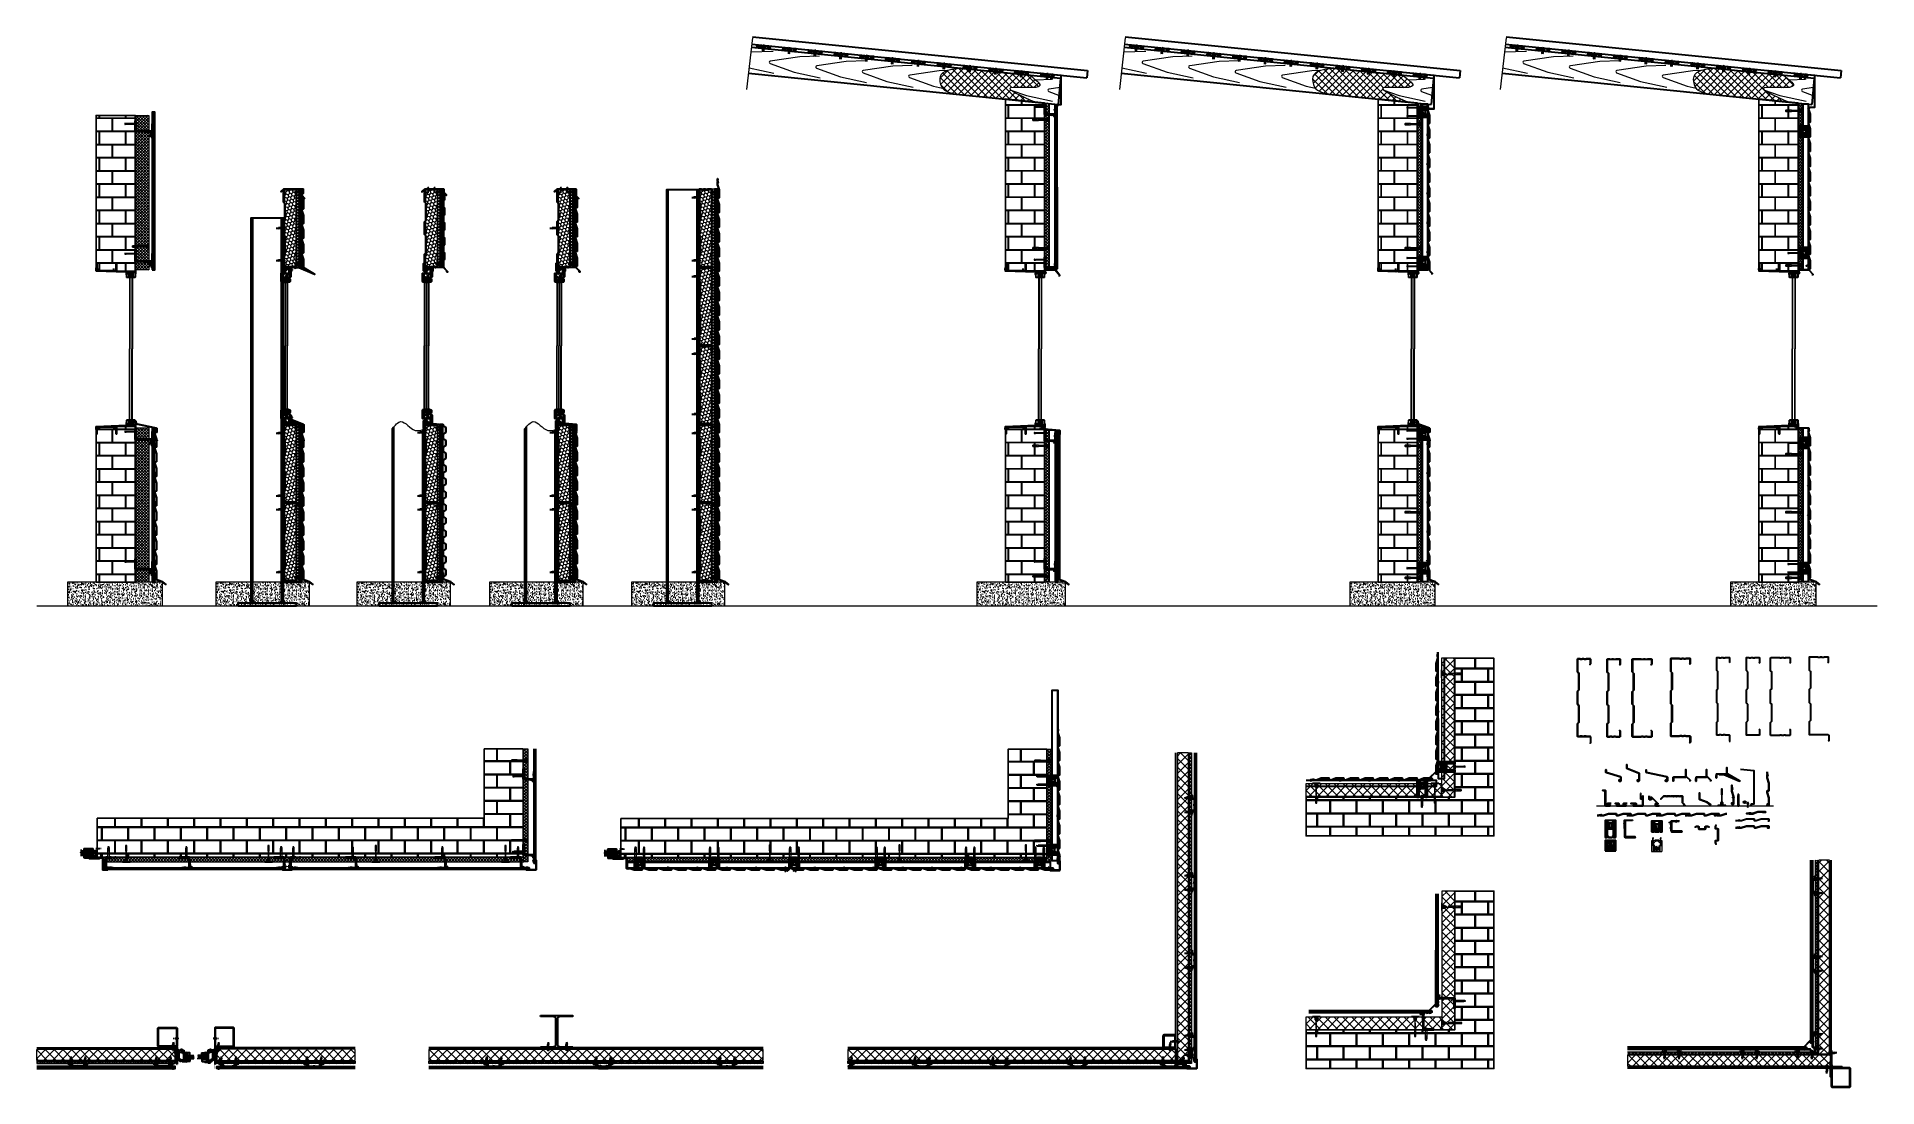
# Model space of a CAD drawing. Header units: millimetres. Extents: x 3616 to 17812, y 1698 to 9799.
import ezdxf

# ---------------------------------------------------------------- set-up
doc = ezdxf.new("R2010")
doc.units = ezdxf.units.MM
for name, pattern in [('ACAD_ISO02W100', [15, 12, -3]), ('CENTER', [50.8, 31.75, -6.35, 6.35, -6.35]), ('невидимая2', [4.7625, 3.175, -1.5875]), ('ОСЕВАЯ', [50.8, 31.75, -6.35, 6.35, -6.35])]:
    doc.linetypes.add(name, pattern=pattern)
for name, color, linetype, lineweight in [('01', 30, 'Continuous', 13), ('1', 250, 'Continuous', 30), ('2', 5, 'Continuous', 30), ('3', 4, 'Continuous', 15), ('30', 233, 'Continuous', 5), ('4', 233, 'Continuous', 30), ('4х35', 7, 'Continuous', 30), ('5', 163, 'Continuous', 30), ('6', 191, 'Continuous', 30), ('An', 6, 'Continuous', 20), ('axis', 40, 'ОСЕВАЯ', 5), ('brackets 80х80', 250, 'Continuous', 30), ('column', 250, 'Continuous', 30), ('d1', 4, 'Continuous', 5), ('d4', 254, 'Continuous', 0), ('foam', 3, 'Continuous', 5), ('hatch', 6, 'Continuous', 5), ('hidden', 30, 'невидимая2', 5), ('L100', 4, 'Continuous', 30), ('Plofile 2', 250, 'Continuous', 30), ('Profile 4', 4, 'Continuous', 30), ('Siding', 3, 'Continuous', 30)]:
    doc.layers.add(name, color=color, linetype=linetype, lineweight=lineweight)
for name, color, linetype in [('B', 82, 'Continuous'), ('base', 5, 'Continuous'), ('d', 254, 'Continuous'), ('d2', 3, 'Continuous'), ('plan', 7, 'Continuous'), ('wall2', 250, 'Continuous')]:
    doc.layers.add(name, color=color, linetype=linetype)
doc.linetypes.add('User1', pattern='A,50,-1,[131,ltypeshp.shx,S=1,R=0,X=-1,Y=0],-2,[131,ltypeshp.shx,S=1,R=180,X=1,Y=0],-1', length=54)
pattern_1 = [(8e-14, (3659.2974, 3960.9333), (3.2385, 1.524), [0.762, -0.635, 0.889, -0.381, 1.143, -0.508]), (8e-14, (3660.0594, 3960.9968), (3.2385, 1.524), [0.635, -2.413, 0.508, -0.762]), (8e-14, (3661.5834, 3960.838), (3.2385, 1.524), [0.381, -3.937]), (90, (3659.2974, 3960.9333), (-1.0795, 1.524), [1.4605, -4.6355]), (90, (3660.0594, 3960.9333), (-1.0795, 1.524), [1.42875, -4.66725]), (90, (3660.6944, 3960.9333), (-1.0795, 1.524), [1.3335, -4.7625]), (90, (3661.5834, 3960.838), (-1.0795, 1.524), [1.4605, -4.6355]), (90, (3661.9644, 3960.838), (-1.0795, 1.524), [1.4605, -4.6355]), (90, (3663.1074, 3960.9333), (-1.0795, 1.524), [1.397, -4.699])]
pattern_2 = [(8e-14, (3659.2974, 3355.9333), (3.2385, 1.524), [0.762, -0.635, 0.889, -0.381, 1.143, -0.508]), (8e-14, (3660.0594, 3355.9968), (3.2385, 1.524), [0.635, -2.413, 0.508, -0.762]), (8e-14, (3661.5834, 3355.838), (3.2385, 1.524), [0.381, -3.937]), (90, (3659.2974, 3355.9333), (-1.0795, 1.524), [1.4605, -4.6355]), (90, (3660.0594, 3355.9333), (-1.0795, 1.524), [1.42875, -4.66725]), (90, (3660.6944, 3355.9333), (-1.0795, 1.524), [1.3335, -4.7625]), (90, (3661.5834, 3355.838), (-1.0795, 1.524), [1.4605, -4.6355]), (90, (3661.9644, 3355.838), (-1.0795, 1.524), [1.4605, -4.6355]), (90, (3663.1074, 3355.9333), (-1.0795, 1.524), [1.397, -4.699])]
pattern_3 = [(8e-14, (3659.2974, 4565.9333), (3.2385, 1.524), [0.762, -0.635, 0.889, -0.381, 1.143, -0.508]), (8e-14, (3660.0594, 4565.9968), (3.2385, 1.524), [0.635, -2.413, 0.508, -0.762]), (8e-14, (3661.5834, 4565.838), (3.2385, 1.524), [0.381, -3.937]), (90, (3659.2974, 4565.9333), (-1.0795, 1.524), [1.4605, -4.6355]), (90, (3660.0594, 4565.9333), (-1.0795, 1.524), [1.42875, -4.66725]), (90, (3660.6944, 4565.9333), (-1.0795, 1.524), [1.3335, -4.7625]), (90, (3661.5834, 4565.838), (-1.0795, 1.524), [1.4605, -4.6355]), (90, (3661.9644, 4565.838), (-1.0795, 1.524), [1.4605, -4.6355]), (90, (3663.1074, 4565.9333), (-1.0795, 1.524), [1.397, -4.699])]
pattern_4 = [(8e-14, (3659.2974, 2750.9333), (3.2385, 1.524), [0.762, -0.635, 0.889, -0.381, 1.143, -0.508]), (8e-14, (3660.0594, 2750.9968), (3.2385, 1.524), [0.635, -2.413, 0.508, -0.762]), (8e-14, (3661.5834, 2750.838), (3.2385, 1.524), [0.381, -3.937]), (90, (3659.2974, 2750.9333), (-1.0795, 1.524), [1.4605, -4.6355]), (90, (3660.0594, 2750.9333), (-1.0795, 1.524), [1.42875, -4.66725]), (90, (3660.6944, 2750.9333), (-1.0795, 1.524), [1.3335, -4.7625]), (90, (3661.5834, 2750.838), (-1.0795, 1.524), [1.4605, -4.6355]), (90, (3661.9644, 2750.838), (-1.0795, 1.524), [1.4605, -4.6355]), (90, (3663.1074, 2750.9333), (-1.0795, 1.524), [1.397, -4.699])]
pattern_5 = [(8e-14, (2564.5517, 2750.9333), (3.2385, 1.524), [0.762, -0.635, 0.889, -0.381, 1.143, -0.508]), (8e-14, (2565.3137, 2750.9968), (3.2385, 1.524), [0.635, -2.413, 0.508, -0.762]), (8e-14, (2566.8377, 2750.838), (3.2385, 1.524), [0.381, -3.937]), (90, (2564.5517, 2750.9333), (-1.0795, 1.524), [1.4605, -4.6355]), (90, (2565.3137, 2750.9333), (-1.0795, 1.524), [1.42875, -4.66725]), (90, (2565.9487, 2750.9333), (-1.0795, 1.524), [1.3335, -4.7625]), (90, (2566.8377, 2750.838), (-1.0795, 1.524), [1.4605, -4.6355]), (90, (2567.2187, 2750.838), (-1.0795, 1.524), [1.4605, -4.6355]), (90, (2568.3617, 2750.9333), (-1.0795, 1.524), [1.397, -4.699])]
pattern_6 = [(0, (-2187.6479, 5754.4595), (2.38125, 1.374815), [1.5875, -3.175]), (120, (-2187.6479, 5754.4595), (-2.38124972, 1.3748155), [1.5875, -3.175]), (60, (-2187.6479, 5754.4595), (2.8e-07, 2.7496305), [-3.175, 1.5875])]
pattern_7 = [(8e-14, (453.4344, 2750.9333), (3.2385, 1.524), [0.762, -0.635, 0.889, -0.381, 1.143, -0.508]), (8e-14, (454.1964, 2750.9968), (3.2385, 1.524), [0.635, -2.413, 0.508, -0.762]), (8e-14, (455.7204, 2750.838), (3.2385, 1.524), [0.381, -3.937]), (90, (453.4344, 2750.9333), (-1.0795, 1.524), [1.4605, -4.6355]), (90, (454.1964, 2750.9333), (-1.0795, 1.524), [1.42875, -4.66725]), (90, (454.8314, 2750.9333), (-1.0795, 1.524), [1.3335, -4.7625]), (90, (455.7204, 2750.838), (-1.0795, 1.524), [1.4605, -4.6355]), (90, (456.1014, 2750.838), (-1.0795, 1.524), [1.4605, -4.6355]), (90, (457.2444, 2750.9333), (-1.0795, 1.524), [1.397, -4.699])]
pattern_8 = [(45, (17875.88, 1174.1216), (-4.4194174, 4.4194174), [])]
pattern_9 = [(45, (1, 542.1392), (-0.56126601, 0.56126601), [])]
pattern_10 = [(45, (1, 592.1392), (-0.56126601, 0.56126601), [])]
pattern_11 = [(45, (11454.455, 5801.26), (-11.22532, 11.22532), []), (135, (11454.455, 5801.26), (-11.22532, -11.22532), [])]
pattern_12 = [(45, (-6723.113, -10911.51), (-33.67596, 33.67596), []), (135, (-6723.113, -10911.51), (-33.67596, -33.67596), [])]
pattern_13 = [(45, (-446.71, -7511.19), (-33.67596, 33.67596), []), (135, (-446.71, -7511.19), (-33.67596, -33.67596), [])]
pattern_14 = [(225, (154996.51707, 44630.2479), (0.224506403, -0.224506403), []), (315, (154996.51707, 44630.2479), (0.224506403, 0.224506403), [])]
pattern_15 = [(135, (154996.51707, -21342.47455), (0.224506403, 0.224506403), []), (45, (154996.51707, -21342.47455), (0.224506403, -0.224506403), [])]
pattern_16 = [(135, (154996.517, -21342.4745), (1.122532015, 1.122532015), [])]
pattern_17 = [(270, (-7757.67765, 23210.5337), (0.6874075, -1.190625), [0.79375, -1.5875]), (30, (-7757.67765, 23210.5337), (0.687407746, 1.190624858), [0.79375, -1.5875]), (330, (-7757.67765, 23210.5337), (1.374815246, -1.42e-07), [-1.5875, 0.79375])]
pattern_18 = [(45, (-6723.113, -10911.509), (-4.490128, 4.490128), [])]
pattern_19 = [(45, (1316.89, -6083.12), (-33.67596, 33.67596), []), (135, (1316.89, -6083.12), (-33.67596, -33.67596), [])]
pattern_20 = [(225, (16571.6345, 4096.4228), (0.56126601, -0.56126601), [])]
pattern_21 = [(44.999434, (6744.33596, -5730.7786), (0.56126046, -0.561271556), [])]
pattern_22 = [(45, (-76.5305, 5754.4595), (-2.245064, 2.245064), []), (135, (-76.5305, 5754.4595), (-2.245064, -2.245064), [])]
pattern_23 = [(45, (-76.5305, 6359.4595), (-2.245064, 2.245064), []), (135, (-76.5305, 6359.4595), (-2.245064, -2.245064), [])]
pattern_24 = [(45, (10764.8955, -20.5968), (0.56126601, -0.56126601), [])]
pattern_25 = [(45, (10764.8955, -1199.9306), (0.56126601, -0.56126601), [])]
pattern_26 = [(8e-14, (1542.7551, 2750.9333), (3.2385, 1.524), [0.762, -0.635, 0.889, -0.381, 1.143, -0.508]), (8e-14, (1543.5171, 2750.9968), (3.2385, 1.524), [0.635, -2.413, 0.508, -0.762]), (8e-14, (1545.0411, 2750.838), (3.2385, 1.524), [0.381, -3.937]), (90, (1542.7551, 2750.9333), (-1.0795, 1.524), [1.4605, -4.6355]), (90, (1543.5171, 2750.9333), (-1.0795, 1.524), [1.42875, -4.66725]), (90, (1544.1521, 2750.9333), (-1.0795, 1.524), [1.3335, -4.7625]), (90, (1545.0411, 2750.838), (-1.0795, 1.524), [1.4605, -4.6355]), (90, (1545.4221, 2750.838), (-1.0795, 1.524), [1.4605, -4.6355]), (90, (1546.5651, 2750.9333), (-1.0795, 1.524), [1.397, -4.699])]
pattern_27 = [(45, (-1098.327, 5754.4595), (-2.245064, 2.245064), []), (135, (-1098.327, 5754.4595), (-2.245064, -2.245064), [])]
pattern_28 = [(45, (-1098.327, 6359.4595), (-2.245064, 2.245064), []), (135, (-1098.327, 6359.4595), (-2.245064, -2.245064), [])]

# ---------------------------------------------------------------- blocks, each defined once
blk = doc.blocks.new('deco')
at = {"layer": '3'}
for p, q in [((-0.29, 0), (-0.29, 1.2)), ((0.29, 0), (0.29, 1.2))]:
    blk.add_line(p, q, dxfattribs=at)
at = {"layer": '4'}
for p, q in [((0, 1.48), (-0.5, 1)), ((-0.5, 0), (-0.5, 1)), ((0.5, 0), (-0.5, 0)), ((0, 1.48), (0.5, 1)), ((0.5, 0), (0.5, 1)), ((1.52, 0), (-1.52, 0)), ((-1.52, 0), (-1.52, -0.11)), ((-1.52, -0.11), (1.52, -0.11)), ((-0.08, -0.23), (-0.46, -0.23)), ((0.08, -0.17), (-0.08, -0.17)), ((-0.08, -0.17), (-0.08, -0.23)), ((0.08, -0.23), (0.08, -0.17)), ((0.46, -0.23), (0.08, -0.23)), ((1.52, -0.11), (1.52, 0))]:
    blk.add_line(p, q, dxfattribs=at)
for major_axis, start_param, end_param in [((-1.52, 0), 0.791077, 1.266344), ((1.52, 0), -1.266344, -0.791077)]:
    blk.add_ellipse((0, 0.24), major_axis=major_axis, ratio=0.329918, start_param=start_param, end_param=end_param, dxfattribs=at)
blk = doc.blocks.new('5a')
at = {"layer": 'B', "linetype": 'Continuous'}
blk.add_lwpolyline([(-8, -60), (0, -60), (0, 0), (-8, 0, 0.414214), (-10, -2), (-10, -58, 0.414214)], format="xyb", close=True, dxfattribs=at)
at = {"layer": 'B', "linetype": 'ByBlock'}
for points in [[(-2, 0), (-1, -4)], [(-10, -14), (-10, -14), (-8, -13), (-6, -11), (-5, -11), (-3, -10), (-1, -10), (0, -10)], [(-5, -19), (-10, -12)], [(-9, -27), (-10, -27)], [(-5, -40), (-10, -42)], [(0, -49), (0, -49), (-2, -49), (-4, -48), (-5, -48), (-7, -47), (-8, -47), (-10, -46), (-10, -46)], [(0, -60), (-2, -60), (-4, -59), (-6, -58), (-9, -57), (-10, -56)], [(0, -41), (-4, -47), (-6, -54), (-8, -60), (-8, -60)], [(0, -36), (-1, -36), (-3, -34), (-4, -32), (-5, -31), (-5, -30), (-5, -28), (-5, -27), (-5, -26), (-5, -25), (-4, -24), (-4, -24), (-3, -23), (-2, -23), (-1, -22), (0, -22), (0, -22)]]:
    blk.add_lwpolyline(points, dxfattribs=at)
blk = doc.blocks.new('6.3.2')
at = {"layer": '3', "lineweight": 5}
for p, q in [((-62, -107), (-62, -608)), ((-58, -107), (-58, -608)), ((-46, -107), (-46, -608)), ((-46, -107), (-46, -608)), ((-46, -107), (-46, -608)), ((-42, -107), (-42, -608)), ((-42, -107), (-42, -608)), ((-42, -107), (-42, -608)), ((-30, -107), (-30, -608)), ((-30, -107), (-30, -608)), ((-26, -107), (-26, -608)), ((-26, -107), (-26, -608))]:
    blk.add_line(p, q, dxfattribs=at)
at = {"layer": 'd'}
for p, q in [((-79, -50), (-79, -100)), ((-76, -101), (-78, -101)), ((-76, -101), (-78, -101)), ((-78, -102), (-78, -112)), ((-78, -102), (-78, -112)), ((-76, -101), (-77, -101)), ((-76, -101), (-77, -101)), ((-76, -51), (-76, -58)), ((-76, -58), (-76, -52)), ((-76, -58), (-76, -52)), ((-67, -58), (-76, -58)), ((-76, -58), (-71, -58)), ((-67, -58), (-76, -58)), ((-76, -58), (-71, -58)), ((-76, -80), (-76, -68)), ((-76, -80), (-76, -68)), ((-76, -94), (-68, -94)), ((-76, -94), (-68, -94)), ((-76, -98), (-72, -95)), ((-76, -95), (-76, -98)), ((-76, -98), (-72, -95)), ((-76, -95), (-76, -98)), ((-76, -98), (-76, -101)), ((-76, -98), (-76, -101)), ((-76, -99), (-76, -100)), ((-76, -99), (-76, -100)), ((-76, -104), (-76, -112)), ((-76, -104), (-76, -112)), ((-75, -46), (-64, -46)), ((-66, -118), (-75, -116)), ((-66, -118), (-75, -116)), ((-71, -49), (-74, -49)), ((-74, -99), (-74, -100)), ((-74, -99), (-74, -100)), ((-68, -116), (-74, -115)), ((-68, -116), (-74, -115)), ((-73, -99), (-73, -100)), ((-73, -99), (-73, -100)), ((-71, -95), (-69, -95)), ((-71, -95), (-69, -95)), ((-71, -99), (-71, -96)), ((-71, -99), (-71, -96)), ((-71, -97), (-68, -97)), ((-71, -97), (-68, -97)), ((-69, -100), (-71, -100)), ((-69, -100), (-71, -100)), ((-71, -101), (-71, -101)), ((-71, -101), (-71, -101)), ((-71, -102), (-71, -105)), ((-71, -102), (-71, -105)), ((-70, -50), (-70, -53)), ((-70, -96), (-69, -96)), ((-70, -96), (-69, -96)), ((-69, -97), (-68, -99)), ((-69, -97), (-69, -97)), ((-69, -97), (-68, -99)), ((-69, -97), (-69, -97)), ((-69, -100), (-69, -105)), ((-69, -100), (-69, -105)), ((-66, -106), (-69, -105)), ((-66, -106), (-69, -105)), ((-68, -107), (-69, -107)), ((-68, -107), (-69, -107)), ((-68, -50), (-66, -49)), ((-68, -50), (-66, -49)), ((-68, -52), (-68, -50)), ((-68, -52), (-68, -50)), ((-68, -52), (-66, -54)), ((-68, -52), (-66, -54)), ((-68, -96), (-68, -95)), ((-68, -96), (-68, -95)), ((-68, -99), (-68, -100)), ((-68, -99), (-68, -100)), ((-68, -108), (-68, -115)), ((-68, -108), (-68, -115)), ((-67, -51), (-64, -51)), ((-67, -51), (-64, -51)), ((-67, -52), (-64, -52)), ((-67, -52), (-64, -52)), ((-67, -57), (-67, -58)), ((-67, -57), (-67, -58)), ((-64, -101), (-67, -101)), ((-64, -101), (-67, -101)), ((-66, -50), (-66, -49)), ((-66, -50), (-66, -49)), ((-66, -50), (-64, -50)), ((-66, -50), (-64, -50)), ((-66, -50), (-64, -50)), ((-66, -50), (-64, -50)), ((-66, -53), (-66, -54)), ((-66, -53), (-64, -53)), ((-66, -53), (-64, -53)), ((-66, -53), (-66, -54)), ((-66, -53), (-64, -53)), ((-66, -53), (-64, -53)), ((-66, -77), (-66, -70)), ((-66, -77), (-66, -70)), ((-66, -90), (-66, -78)), ((-66, -90), (-66, -78)), ((-66, -90), (-66, -78)), ((-66, -90), (-66, -78)), ((-66, -93), (-66, -92)), ((-66, -93), (-66, -92)), ((-66, -106), (-66, -118)), ((-66, -106), (-66, -118)), ((-62, -69), (-65, -69)), ((-62, -69), (-65, -69)), ((-65, -78), (-65, -77)), ((-65, -77), (-65, -77)), ((-65, -78), (-65, -77)), ((-65, -77), (-65, -77)), ((-65, -78), (-65, -78)), ((-65, -78), (-65, -78)), ((-65, -91), (-65, -91)), ((-65, -91), (-65, -91)), ((-65, -91), (-65, -91)), ((-65, -91), (-65, -91)), ((-65, -91), (-65, -91)), ((-65, -91), (-65, -91)), ((-65, -95), (-65, -96)), ((-65, -95), (-65, -96)), ((-59, -98), (-65, -98)), ((-59, -98), (-65, -98)), ((-59, -98), (-65, -98)), ((-59, -98), (-65, -98)), ((-64, -46), (-64, -46)), ((-64, -50), (-64, -46)), ((-64, -46), (-64, -46)), ((-64, -50), (-64, -46)), ((-63, -47), (-64, -49)), ((-63, -47), (-64, -49)), ((-64, -49), (-64, -49)), ((-64, -50), (-64, -49)), ((-64, -49), (-64, -49)), ((-64, -50), (-64, -49)), ((-64, -56), (-64, -53)), ((-64, -53), (-64, -53)), ((-64, -56), (-64, -53)), ((-64, -56), (-64, -53)), ((-64, -53), (-64, -53)), ((-64, -56), (-64, -53)), ((-64, -56), (-62, -56)), ((-64, -56), (-64, -56)), ((-64, -56), (-62, -56)), ((-64, -56), (-64, -56)), ((-64, -66), (-64, -56)), ((-64, -66), (-64, -56)), ((-59, -66), (-64, -66)), ((-59, -66), (-64, -66)), ((-64, -94), (-64, -70)), ((-64, -94), (-64, -70)), ((-63, -70), (-64, -70)), ((-63, -70), (-64, -70)), ((-63, -101), (-64, -101)), ((-64, -107), (-64, -101)), ((-63, -101), (-64, -101)), ((-64, -107), (-64, -101)), ((-22, -106), (-64, -106)), ((-22, -106), (-64, -106)), ((-22, -107), (-64, -107)), ((-22, -107), (-64, -107)), ((-63, -48), (-63, -50)), ((-63, -48), (-63, -50)), ((-63, -55), (-61, -49)), ((-63, -55), (-61, -49)), ((-63, -55), (-63, -50)), ((-63, -55), (-63, -50)), ((-63, -94), (-63, -70)), ((-63, -94), (-63, -70)), ((-63, -102), (-63, -101)), ((-63, -103), (-63, -101)), ((-63, -102), (-63, -101)), ((-63, -103), (-63, -101)), ((-62, -56), (-61, -51)), ((-62, -56), (-61, -51)), ((-62, -77), (-62, -70)), ((-62, -77), (-62, -70)), ((-59, -104), (-62, -104)), ((-59, -104), (-62, -104)), ((-62, -111), (-62, -113)), ((-62, -111), (-62, -113)), ((-62, -116), (-62, -117)), ((-62, -116), (-62, -117)), ((-62, -120), (-62, -121)), ((-62, -120), (-62, -121)), ((-61, -51), (-61, -53)), ((-61, -51), (-61, -53)), ((-61, -53), (-61, -54)), ((-61, -53), (-61, -53)), ((-61, -53), (-61, -54)), ((-61, -53), (-61, -53)), ((-61, -54), (-60, -55)), ((-61, -54), (-60, -55)), ((-42, -96), (-61, -96)), ((-42, -96), (-61, -96)), ((-42, -97), (-61, -97)), ((-42, -97), (-61, -97)), ((-61, -104), (-61, -104)), ((-61, -104), (-61, -104)), ((-60, -10), (-56, -10)), ((-60, -10), (-60, -38)), ((-60, -10), (-60, -38)), ((-60, -54), (-60, -38)), ((-60, -53), (-60, -47)), ((-60, -53), (-60, -47)), ((-60, -55), (-60, -53)), ((-60, -55), (-60, -53)), ((-60, -54), (-56, -54)), ((-60, -103), (-60, -101)), ((-60, -103), (-60, -101)), ((-29, -101), (-60, -101)), ((-29, -101), (-60, -101)), ((-60, -104), (-60, -106)), ((-60, -104), (-60, -106)), ((-59, -68), (-59, -66)), ((-59, -68), (-59, -66)), ((-59, -69), (-57, -69)), ((-59, -69), (-57, -69)), ((-59, -73), (-59, -76)), ((-59, -73), (-59, -76)), ((-58, -97), (-59, -97)), ((-58, -97), (-59, -97)), ((-58, -98), (-59, -98)), ((-59, -98), (-59, -98)), ((-59, -103), (-59, -101)), ((-59, -103), (-59, -101)), ((-58, -103), (-59, -103)), ((-58, -103), (-59, -103)), ((-55, -81), (-58, -81)), ((-55, -81), (-58, -81)), ((-42, -98), (-58, -98)), ((-42, -98), (-58, -98)), ((-58, -98), (-58, -98)), ((-42, -98), (-58, -98)), ((-42, -98), (-58, -98)), ((-58, -104), (-58, -101)), ((-58, -104), (-58, -101)), ((-58, -102), (-58, -106)), ((-58, -102), (-58, -106)), ((-56, -111), (-58, -115)), ((-56, -111), (-58, -115)), ((-58, -119), (-46, -119)), ((-46, -119), (-58, -119)), ((-58, -119), (-46, -119)), ((-46, -119), (-58, -119)), ((-57, -13), (-56, -11)), ((-57, -13), (-56, -11)), ((-57, -13), (-57, -17)), ((-57, -17), (-49, -17)), ((-57, -21), (-57, -31)), ((-57, -33), (-57, -38)), ((-57, -43), (-57, -38)), ((-57, -47), (-49, -47)), ((-57, -51), (-57, -47)), ((-57, -51), (-56, -53)), ((-57, -69), (-57, -70)), ((-57, -69), (-57, -70)), ((-57, -78), (-52, -78)), ((-57, -78), (-52, -78)), ((-56, -20), (-51, -20)), ((-56, -44), (-51, -44)), ((-56, -104), (-56, -101)), ((-56, -104), (-56, -101)), ((-49, -104), (-56, -104)), ((-49, -104), (-56, -104)), ((-56, -111), (-48, -111)), ((-48, -111), (-56, -111)), ((-56, -111), (-48, -111)), ((-48, -111), (-56, -111)), ((-54, -83), (-54, -81)), ((-54, -83), (-54, -81)), ((-53, -83), (-53, -83)), ((-53, -83), (-53, -83)), ((-52, -83), (-52, -81)), ((-52, -83), (-52, -81)), ((-51, -81), (-52, -81)), ((-52, -83), (-52, -81)), ((-52, -83), (-52, -81)), ((-51, -81), (-52, -81)), ((-51, -21), (-51, -31)), ((-51, -33), (-51, -38)), ((-51, -43), (-51, -38)), ((-51, -79), (-51, -79)), ((-51, -79), (-51, -79)), ((-51, -79), (-51, -79)), ((-51, -79), (-51, -79)), ((-51, -79), (-51, -79)), ((-51, -79), (-51, -79)), ((-50, -21), (-50, -38)), ((-50, -43), (-50, -38)), ((-45, -78), (-50, -78)), ((-45, -78), (-50, -78)), ((-50, -83), (-50, -81)), ((-50, -83), (-50, -81)), ((-50, -83), (-50, -81)), ((-50, -83), (-50, -81)), ((-49, -83), (-50, -83)), ((-49, -83), (-50, -83)), ((-48, -12), (-49, -15)), ((-49, -15), (-49, -15)), ((-49, -15), (-49, -15)), ((-49, -20), (-48, -20)), ((-49, -44), (-48, -44)), ((-48, -52), (-49, -49)), ((-49, -49), (-49, -49)), ((-49, -49), (-49, -49)), ((-49, -83), (-48, -81)), ((-49, -83), (-48, -81)), ((-49, -104), (-49, -101)), ((-49, -104), (-49, -101)), ((-46, -10), (-48, -10)), ((-48, -11), (-48, -12)), ((-48, -53), (-48, -52)), ((-46, -54), (-48, -54)), ((-48, -111), (-46, -115)), ((-48, -111), (-46, -115)), ((-43, -81), (-47, -81)), ((-43, -81), (-47, -81)), ((-47, -104), (-47, -101)), ((-47, -104), (-47, -101)), ((-46, -12), (-46, -10)), ((-15, -12), (-46, -12)), ((-33, -52), (-46, -52)), ((-46, -52), (-46, -54)), ((-37, -104), (-46, -104)), ((-37, -104), (-46, -104)), ((-42, -107), (-46, -107)), ((-42, -107), (-46, -107)), ((-44, -12), (-45, -12)), ((-45, -15), (-14, -15)), ((-45, -16), (-45, -17)), ((-45, -16), (-45, -17)), ((-45, -48), (-45, -47)), ((-36, -49), (-45, -49)), ((-44, -52), (-45, -52)), ((-45, -69), (-45, -70)), ((-45, -69), (-45, -70)), ((-43, -69), (-45, -69)), ((-43, -69), (-45, -69)), ((-44, -101), (-42, -99)), ((-44, -101), (-42, -99)), ((-43, -66), (-36, -66)), ((-43, -68), (-43, -66)), ((-43, -66), (-36, -66)), ((-43, -68), (-43, -66)), ((-43, -73), (-43, -76)), ((-43, -73), (-43, -76)), ((-43, -84), (-43, -82)), ((-34, -82), (-43, -82)), ((-43, -84), (-43, -82)), ((-34, -82), (-43, -82)), ((-34, -83), (-43, -83)), ((-34, -83), (-43, -83)), ((-34, -12), (-42, -12)), ((-42, -12), (-40, -15)), ((-42, -12), (-40, -15)), ((-42, -86), (-40, -83)), ((-42, -86), (-40, -83)), ((-42, -86), (-38, -86)), ((-42, -99), (-42, -86)), ((-42, -86), (-38, -86)), ((-42, -99), (-42, -86)), ((-38, -99), (-42, -99)), ((-38, -99), (-42, -99)), ((-40, -111), (-42, -115)), ((-40, -111), (-42, -115)), ((-30, -119), (-42, -119)), ((-30, -119), (-42, -119)), ((-41, -86), (-40, -85)), ((-41, -99), (-41, -86)), ((-41, -99), (-41, -86)), ((-41, -99), (-40, -99)), ((-41, -101), (-41, -99)), ((-41, -99), (-40, -99)), ((-41, -101), (-41, -99)), ((-40, -15), (-40, -27)), ((-40, -15), (-40, -27)), ((-36, -15), (-40, -15)), ((-40, -27), (-38, -29)), ((-40, -27), (-36, -27)), ((-40, -27), (-38, -29)), ((-40, -27), (-36, -27)), ((-40, -70), (-37, -69)), ((-40, -70), (-37, -69)), ((-40, -73), (-40, -70)), ((-40, -73), (-40, -70)), ((-40, -73), (-37, -74)), ((-40, -73), (-37, -74)), ((-40, -77), (-40, -78)), ((-39, -77), (-40, -77)), ((-40, -77), (-40, -78)), ((-39, -77), (-40, -77)), ((-40, -104), (-40, -80)), ((-40, -104), (-40, -80)), ((-38, -86), (-40, -83)), ((-38, -86), (-40, -83)), ((-39, -86), (-40, -85)), ((-40, -99), (-40, -86)), ((-40, -99), (-40, -86)), ((-40, -101), (-40, -99)), ((-40, -101), (-40, -99)), ((-40, -101), (-40, -99)), ((-40, -101), (-40, -99)), ((-32, -111), (-40, -111)), ((-32, -111), (-40, -111)), ((-39, -15), (-39, -27)), ((-39, -15), (-39, -27)), ((-39, -27), (-38, -28)), ((-39, -71), (-36, -71)), ((-39, -71), (-36, -71)), ((-39, -72), (-36, -72)), ((-39, -72), (-36, -72)), ((-39, -77), (-39, -78)), ((-39, -77), (-39, -78)), ((-39, -99), (-39, -86)), ((-39, -99), (-39, -86)), ((-38, -12), (-38, -14)), ((-38, -12), (-38, -14)), ((-38, -12), (-38, -14)), ((-38, -12), (-38, -14)), ((-38, -14), (-37, -14)), ((-38, -14), (-37, -14)), ((-38, -15), (-38, -27)), ((-38, -15), (-38, -27)), ((-37, -27), (-38, -28)), ((-36, -27), (-38, -29)), ((-36, -27), (-38, -29)), ((-38, -99), (-38, -86)), ((-38, -99), (-38, -86)), ((-34, -96), (-38, -96)), ((-34, -96), (-38, -96)), ((-34, -97), (-38, -97)), ((-34, -97), (-38, -97)), ((-31, -98), (-38, -98)), ((-31, -98), (-38, -98)), ((-31, -98), (-38, -98)), ((-31, -98), (-38, -98)), ((-36, -101), (-38, -99)), ((-36, -101), (-38, -99)), ((-37, -12), (-37, -14)), ((-37, -12), (-37, -14)), ((-37, -15), (-37, -27)), ((-37, -15), (-37, -27)), ((-37, -70), (-36, -70)), ((-37, -70), (-36, -70)), ((-37, -73), (-36, -73)), ((-37, -73), (-36, -73)), ((-37, -104), (-37, -101)), ((-37, -104), (-37, -101)), ((-34, -12), (-36, -15)), ((-36, -15), (-36, -27)), ((-36, -15), (-36, -27)), ((-36, -49), (-14, -49)), ((-36, -70), (-36, -66)), ((-36, -70), (-36, -66)), ((-35, -67), (-36, -69)), ((-35, -67), (-36, -69)), ((-36, -69), (-36, -69)), ((-36, -69), (-36, -69)), ((-36, -78), (-36, -73)), ((-36, -78), (-36, -73)), ((-36, -76), (-34, -76)), ((-36, -76), (-34, -76)), ((-26, -81), (-36, -81)), ((-26, -81), (-36, -81)), ((-35, -68), (-35, -70)), ((-35, -68), (-35, -70)), ((-35, -75), (-33, -69)), ((-35, -75), (-33, -69)), ((-35, -75), (-35, -70)), ((-35, -75), (-35, -70)), ((-25, -78), (-35, -78)), ((-25, -78), (-35, -78)), ((-35, -104), (-35, -101)), ((-35, -104), (-35, -101)), ((-34, -76), (-33, -72)), ((-34, -76), (-33, -72)), ((-27, -104), (-34, -104)), ((-27, -104), (-34, -104)), ((-33, -72), (-32, -74)), ((-33, -72), (-32, -74)), ((-33, -74), (-33, -75)), ((-32, -74), (-33, -74)), ((-33, -74), (-33, -75)), ((-32, -74), (-33, -74)), ((-33, -75), (-32, -75)), ((-33, -75), (-32, -75)), ((-32, -52), (-32, -68)), ((-32, -73), (-32, -68)), ((-32, -68), (-32, -68)), ((-32, -75), (-32, -73)), ((-32, -75), (-32, -73)), ((-32, -94), (-32, -85)), ((-32, -94), (-32, -85)), ((-32, -111), (-30, -115)), ((-32, -111), (-30, -115)), ((-19, -52), (-31, -69)), ((-31, -52), (-31, -64)), ((-31, -94), (-31, -85)), ((-31, -94), (-31, -85)), ((-30, -64), (-21, -52)), ((-30, -52), (-28, -52)), ((-29, -97), (-25, -82)), ((-29, -97), (-25, -82)), ((-28, -53), (-28, -52)), ((-28, -53), (-27, -53)), ((-28, -96), (-24, -81)), ((-28, -96), (-24, -81)), ((-28, -100), (-28, -99)), ((-28, -100), (-28, -99)), ((-27, -12), (-22, -12)), ((-27, -53), (-27, -52)), ((-27, -52), (-22, -52)), ((-27, -96), (-23, -96)), ((-27, -96), (-23, -96)), ((-27, -106), (-27, -99)), ((-23, -99), (-27, -99)), ((-27, -106), (-27, -99)), ((-23, -99), (-27, -99)), ((-25, -114), (-26, -115)), ((-25, -114), (-26, -115)), ((-26, -115), (-25, -116)), ((-26, -115), (-26, -115)), ((-26, -115), (-25, -116)), ((-26, -115), (-26, -115)), ((-26, -117), (-26, -117)), ((-26, -117), (-26, -117)), ((-25, -117), (-26, -117)), ((-26, -117), (-26, -117)), ((-26, -117), (-26, -117)), ((-25, -117), (-26, -117)), ((-26, -119), (-25, -118)), ((-26, -119), (-25, -118)), ((-26, -119), (-26, -119)), ((-26, -120), (-26, -119)), ((-26, -119), (-26, -119)), ((-26, -120), (-26, -119)), ((-26, -120), (-26, -120)), ((-26, -120), (-26, -120)), ((-25, -120), (-26, -120)), ((-26, -120), (-26, -120)), ((-26, -120), (-26, -120)), ((-25, -120), (-26, -120)), ((-25, -122), (-26, -122)), ((-25, -122), (-26, -122)), ((-25, -77), (-25, -78)), ((-23, -77), (-25, -77)), ((-25, -77), (-25, -78)), ((-23, -77), (-25, -77)), ((-25, -106), (-25, -99)), ((-25, -106), (-25, -99)), ((-25, -114), (-25, -114)), ((-25, -114), (-25, -114)), ((-25, -116), (-25, -114)), ((-25, -114), (-25, -114)), ((-25, -114), (-25, -114)), ((-25, -116), (-25, -114)), ((-25, -116), (-24, -116)), ((-25, -116), (-25, -117)), ((-25, -116), (-25, -116)), ((-25, -116), (-25, -116)), ((-25, -116), (-24, -116)), ((-25, -116), (-25, -117)), ((-25, -116), (-25, -116)), ((-25, -116), (-25, -116)), ((-25, -117), (-25, -118)), ((-25, -117), (-25, -118)), ((-25, -118), (-25, -119)), ((-25, -118), (-25, -119)), ((-25, -119), (-25, -119)), ((-25, -119), (-25, -119)), ((-25, -119), (-25, -119)), ((-25, -119), (-25, -120)), ((-25, -119), (-25, -119)), ((-25, -119), (-25, -119)), ((-25, -119), (-25, -119)), ((-25, -119), (-25, -120)), ((-25, -120), (-25, -120)), ((-25, -120), (-25, -120)), ((-22, -12), (-24, -12)), ((-22, -52), (-24, -52)), ((-19, -81), (-24, -81)), ((-19, -81), (-24, -81)), ((-24, -111), (-24, -116)), ((-24, -111), (-23, -111)), ((-24, -111), (-24, -116)), ((-24, -111), (-23, -111)), ((-24, -117), (-24, -118)), ((-24, -117), (-24, -118)), ((-23, -77), (-23, -78)), ((-23, -77), (-23, -78)), ((-19, -78), (-23, -78)), ((-19, -78), (-23, -78)), ((-23, -96), (-21, -97)), ((-23, -96), (-21, -97)), ((-23, -109), (-23, -120)), ((-23, -109), (-23, -109)), ((-23, -109), (-23, -119)), ((-23, -109), (-23, -120)), ((-23, -109), (-23, -109)), ((-23, -109), (-23, -119)), ((-23, -113), (-22, -113)), ((-23, -113), (-22, -113)), ((-23, -114), (-20, -114)), ((-23, -114), (-20, -114)), ((-23, -114), (-20, -114)), ((-23, -114), (-20, -114)), ((-23, -114), (-20, -114)), ((-23, -114), (-20, -114)), ((-23, -119), (-8, -115)), ((-23, -119), (-8, -115)), ((-23, -116), (-22, -116)), ((-23, -116), (-22, -116)), ((-22, -101), (-22, -102)), ((-22, -101), (-22, -102)), ((-22, -109), (-22, -102)), ((-22, -109), (-22, -102)), ((-22, -109), (-22, -102)), ((-22, -109), (-22, -102)), ((-22, -111), (-19, -112)), ((-22, -111), (-22, -117)), ((-22, -111), (-19, -112)), ((-22, -111), (-22, -117)), ((-22, -112), (-19, -113)), ((-22, -112), (-19, -113)), ((-22, -116), (-19, -115)), ((-22, -116), (-19, -115)), ((-22, -117), (-19, -116)), ((-22, -117), (-19, -116)), ((-20, -97), (-17, -93)), ((-20, -97), (-17, -93)), ((-20, -99), (-19, -99)), ((-20, -99), (-19, -99)), ((-20, -104), (-19, -102)), ((-20, -104), (-19, -102)), ((-20, -104), (-20, -109)), ((-20, -104), (-20, -109)), ((-19, -12), (-15, -12)), ((-19, -52), (-15, -52)), ((-19, -97), (-16, -93)), ((-19, -97), (-16, -93)), ((-19, -100), (-19, -102)), ((-19, -100), (-19, -102)), ((-18, -110), (-19, -110)), ((-18, -110), (-19, -110)), ((-19, -112), (-19, -116)), ((-19, -112), (-19, -116)), ((-18, -78), (-18, -76)), ((-15, -76), (-18, -76)), ((-18, -78), (-18, -76)), ((-15, -76), (-18, -76)), ((-18, -81), (-18, -88)), ((-18, -81), (-18, -88)), ((-17, -91), (-18, -90)), ((-17, -91), (-18, -90)), ((-15, -12), (-17, -12)), ((-15, -52), (-17, -52)), ((-15, -37), (-16, -37)), ((-15, -38), (-16, -38)), ((-16, -112), (-16, -113)), ((-16, -112), (-16, -113)), ((-15, -78), (-15, -76)), ((-15, -76), (-15, -88)), ((-15, -76), (-15, -88)), ((-15, -93), (-14, -93)), ((-15, -93), (-14, -93)), ((-15, -114), (-9, -112)), ((-15, -114), (-9, -112)), ((-14, -16), (-14, -38)), ((-14, -48), (-14, -38)), ((-13, -90), (-10, -90)), ((-13, -90), (-10, -90)), ((-13, -93), (-10, -93)), ((-13, -93), (-10, -93)), ((-12, -15), (-4, -15)), ((-12, -16), (-12, -37)), ((-12, -37), (-4, -37)), ((-12, -37), (-4, -37)), ((-12, -38), (-4, -38)), ((-12, -49), (-12, -39)), ((-12, -69), (-12, -55)), ((-12, -69), (-12, -63)), ((-12, -69), (-12, -63)), ((-12, -69), (-12, -63)), ((-12, -70), (-12, -80)), ((-12, -70), (-12, -70)), ((-12, -70), (-12, -80)), ((-12, -70), (-12, -80)), ((-12, -70), (-12, -70)), ((-12, -70), (-12, -80)), ((-12, -73), (-11, -73)), ((-12, -73), (-11, -73)), ((-12, -76), (-11, -76)), ((-12, -76), (-11, -76)), ((-12, -80), (-2, -77)), ((-12, -80), (-2, -77)), ((-11, -72), (-8, -73)), ((-11, -72), (-8, -73)), ((-11, -72), (-11, -73)), ((-11, -76), (-11, -78)), ((-11, -78), (-8, -77)), ((-11, -78), (-8, -77)), ((-10, -10), (-10, -11)), ((-4, -12), (-10, -12)), ((-10, -56), (-10, -53)), ((-10, -70), (-10, -59)), ((-9, -57), (-4, -57)), ((-9, -59), (-4, -59)), ((-8, -73), (-8, -77)), ((-8, -73), (-8, -77)), ((-8, -95), (-8, -111)), ((-8, -95), (-8, -111)), ((-6, -75), (-6, -73)), ((-5, -95), (-5, -111)), ((-5, -95), (-5, -111)), ((-3, -10), (-3, -12)), ((-3, -16), (-3, -37)), ((-3, -56), (-3, -39)), ((-3, -59), (-3, -73)), ((0, -38), (0, -10)), ((0, -38), (0, -74))]:
    blk.add_line(p, q, dxfattribs=at)
at = {"layer": 'd', "lineweight": 5}
for p, q in [((-62, -97), (-62, -598)), ((-58, -97), (-58, -598))]:
    blk.add_line(p, q, dxfattribs=at)
at = {"layer": 'd', "linetype": 'Continuous'}
for p, q in [((-51, -31), (-56, -31)), ((-51, -32), (-56, -32)), ((-50, -43), (-50, -21)), ((-10, -10), (-12, -10)), ((0, -10), (-3, -10))]:
    blk.add_line(p, q, dxfattribs=at)
at = {"layer": 'd'}
for points in [[(-76, -60, -0.414214), (-76, -59), (-67, -59, -0.414214), (-67, -60), (-67, -66, -0.414214), (-67, -67), (-76, -67, -0.414214), (-76, -66)], [(-76, -60, -0.414214), (-76, -59), (-67, -59, -0.414214), (-67, -60), (-67, -66, -0.414214), (-67, -67), (-76, -67, -0.414214), (-76, -66)], [(-67, -68, 0.414214), (-68, -68), (-76, -68, 0.414214), (-76, -68), (-76, -91, 0.414214), (-76, -92), (-68, -92, 0.414214), (-67, -91)], [(-67, -68, 0.414214), (-68, -68), (-76, -68, 0.414214), (-76, -68), (-76, -91, 0.414214), (-76, -92), (-68, -92, 0.414214), (-67, -91)]]:
    blk.add_lwpolyline(points, format="xyb", close=True, dxfattribs=at)
for points in [[(-66, -50), (-66, -49, 0.414214), (-66, -48), (-68, -48, 0.414214), (-69, -49), (-69, -54, 0.414214), (-68, -54), (-66, -54, 0.414214), (-66, -54), (-66, -53)], [(-66, -50), (-66, -49, 0.414214), (-66, -48), (-68, -48, 0.414214), (-69, -49), (-69, -54, 0.414214), (-68, -54), (-66, -54, 0.414214), (-66, -54), (-66, -53)], [(-40, -48), (-19, -48, 0.414214), (-15, -44), (-15, -20, 0.414214), (-19, -16), (-41, -16, 0.414214), (-45, -20), (-45, -44, 0.414214), (-41, -48), (-40, -48)], [(-40, -46), (-19, -46, 0.414214), (-16, -44), (-16, -20, 0.414214), (-19, -18), (-41, -18, 0.414214), (-43, -20), (-43, -44, 0.414214), (-41, -46), (-40, -46)], [(-37, -70), (-37, -69, 0.414214), (-38, -68), (-40, -68, 0.414214), (-41, -69), (-41, -74, 0.414214), (-40, -75), (-38, -75, 0.414214), (-37, -74), (-37, -73)], [(-37, -70), (-37, -69, 0.414214), (-38, -68), (-40, -68, 0.414214), (-41, -69), (-41, -74, 0.414214), (-40, -75), (-38, -75, 0.414214), (-37, -74), (-37, -73)]]:
    blk.add_lwpolyline(points, format="xyb", dxfattribs=at)
for centre, radius, start, end in [((-75, -50), 4, 90, 180), ((-78, -100), 1, 180, 270), ((-78, -100), 1, 180, 270), ((-77, -102), 0.5, 90, 180), ((-77, -102), 0.5, 90, 180), ((-74, -112), 4, 180, 255.7689), ((-74, -112), 4, 180, 255.7689), ((-74, -51), 2, 90, 180), ((-76, -58), 0.5, 180, 270), ((-76, -58), 0.5, 180, 270), ((-76, -58), 0.5, 180, 270), ((-76, -58), 0.5, 180, 270), ((-76, -95), 0.5, 90, 180), ((-76, -95), 0.5, 90, 180), ((-76, -98), 0.5, 180, 208.5609), ((-76, -98), 0.5, 180, 208.5609), ((-75, -98), 0.5, 129.9751, 180), ((-76, -98), 0.5, 180, 208.5609), ((-76, -98), 0.5, 180, 208.5609), ((-75, -98), 0.5, 129.9751, 180), ((-77, -100), 3, 290.7962, 0), ((-77, -100), 3, 290.7962, 0), ((-76, -101), 0.5, 270, 352.2615), ((-76, -101), 0.5, 270, 352.2615), ((-76, -104), 0.5, 110.7962, 180), ((-76, -104), 0.5, 110.7962, 180), ((-73, -112), 3, 180, 255.7689), ((-73, -112), 3, 180, 255.7689), ((-73, -99), 0.426, 0, 180), ((-73, -99), 0.426, 0, 180), ((-71, -100), 1.5, 180, 270), ((-71, -100), 1.5, 180, 270), ((-71, -95), 0.5, 90, 129.9751), ((-71, -95), 0.5, 90, 129.9751), ((-71, -50), 0.5, 0, 90), ((-71, -50), 0.5, 0, 90), ((-70, -97), 0.5, 90, 165.2199), ((-70, -97), 0.5, 90, 165.2199), ((-71, -99), 0.59, 154.2907, 265.8991), ((-71, -99), 0.59, 154.2907, 265.8991), ((-71, -102), 0.5, 0, 90), ((-71, -102), 0.5, 0, 90), ((-69, -105), 2, 180, 255.595), ((-69, -105), 2, 180, 255.595), ((-67, -53), 3, 180, 266.7429), ((-69, -95), 0.712, 270, 90), ((-69, -95), 0.712, 270, 90), ((-68, -97), 1, 180, 210.0902), ((-68, -97), 1, 180, 210.0902), ((-69, -100), 0.5, 0, 90), ((-69, -100), 0.5, 0, 90), ((-62, -108), 8.25, 123.6965, 152.7682), ((-62, -108), 8.25, 123.6965, 152.7682), ((-68, -105), 0.5, 180, 255.595), ((-68, -105), 0.5, 180, 255.595), ((-68, -95), 0.5, 0, 90), ((-68, -95), 0.5, 0, 90), ((-68, -96), 0.5, 270, 0), ((-68, -96), 0.5, 270, 0), ((-69, -99), 1, 0, 30.0902), ((-69, -99), 1, 0, 30.0902), ((-67, -100), 1, 180, 270), ((-67, -100), 1, 180, 270), ((-63, -105), 4.61, 117.3505, 181.4083), ((-63, -105), 4.61, 117.3505, 181.4083), ((-68, -108), 0.5, 0, 75.595), ((-68, -108), 0.5, 0, 75.595), ((-68, -115), 0.5, 255.7689, 0), ((-68, -115), 0.5, 255.7689, 0), ((-67, -51), 0.343, 90, 270), ((-67, -51), 0.343, 90, 270), ((-67, -57), 0.5, 0, 86.7429), ((-67, -57), 0.5, 0, 90), ((-67, -58), 0.5, 270, 0), ((-67, -58), 0.5, 270, 0), ((-65, -70), 0.5, 90, 180), ((-65, -70), 0.5, 90, 180), ((-65, -77), 0.5, 182.6654, 270), ((-65, -77), 0.5, 182.6654, 270), ((-65, -77), 0.5, 182.6654, 270), ((-65, -77), 0.5, 182.6654, 270), ((-65, -78), 0.5, 90, 177.3346), ((-65, -78), 0.5, 90, 177.3346), ((-65, -78), 0.5, 90, 177.3346), ((-65, -78), 0.5, 90, 177.3346), ((-65, -90), 0.5, 182.6654, 270), ((-65, -90), 0.5, 182.6654, 270), ((-65, -92), 0.5, 90, 177.3346), ((-65, -92), 0.5, 90, 177.3346), ((-65, -98), 0.37, 168.9804, 270), ((-65, -98), 0.37, 168.9804, 270), ((-66, -106), 0.5, 0, 75.595), ((-66, -106), 0.5, 0, 75.595), ((-66, -112), 3.37, 4.1075, 92.3867), ((-66, -112), 3.37, 4.1075, 92.3867), ((-65, -113), 3.18, 1.8977, 95.7937), ((-65, -113), 3.18, 1.8977, 95.7937), ((-66, -116), 3.37, 4.1075, 92.3867), ((-66, -116), 3.37, 4.1075, 92.3867), ((-65, -117), 3.18, 1.8977, 95.7937), ((-65, -117), 3.18, 1.8977, 95.7937), ((-66, -121), 3.6, 7.67, 88.8241), ((-66, -121), 3.6, 7.67, 88.8241), ((-66, -118), 0.5, 255.7689, 0), ((-66, -118), 0.5, 255.7689, 0), ((-66, -122), 3.39, 5.6539, 91.9656), ((-66, -122), 3.39, 5.6539, 91.9656), ((-66, -95), 1, 0, 34.6262), ((-66, -95), 1, 0, 34.6262), ((-66, -96), 1, 325.3738, 0), ((-66, -96), 1, 325.3738, 0), ((-64, -51), 0.343, 270, 90), ((-64, -51), 0.343, 270, 90), ((-64, -66), 0.5, 180, 270), ((-64, -66), 0.5, 180, 270), ((-61, -94), 3, 180, 270), ((-61, -94), 3, 180, 270), ((-62, -47), 1.5, 5.5323, 162.437), ((-62, -47), 1.5, 5.5323, 162.437), ((-62, -48), 0.937, 324.0935, 180.7805), ((-62, -48), 0.937, 324.0935, 180.7805), ((-61, -94), 1.5, 180, 270), ((-61, -94), 1.5, 180, 270), ((-61, -102), 2, 180, 270), ((-61, -102), 2, 180, 270), ((-62, -103), 1, 180, 270), ((-62, -103), 1, 180, 270), ((-62, -70), 0.5, 0, 90), ((-62, -70), 0.5, 0, 90), ((-58, -77), 4, 180, 270), ((-58, -77), 4, 180, 270), ((-61, -103), 0.5, 270, 0), ((-61, -103), 0.5, 270, 0), ((-59, -68), 0.5, 180, 270), ((-59, -68), 0.5, 180, 270), ((-57, -73), 2, 104.2677, 180), ((-57, -73), 2, 104.2677, 180), ((-57, -76), 2, 180, 270), ((-57, -76), 2, 180, 270), ((-59, -98), 0.5, 272.6654, 0), ((-59, -98), 0.5, 272.6654, 0), ((-59, -104), 0.5, 270, 0), ((-59, -104), 0.5, 270, 0), ((-58, -70), 1, 284.2677, 0), ((-58, -70), 1, 284.2677, 0), ((-58, -98), 0.5, 180, 267.3346), ((-58, -98), 0.5, 180, 267.3346), ((-57, -17), 0.5, 180, 270), ((-56, -21), 0.5, 90, 180), ((-56, -43), 0.5, 180, 270), ((-57, -47), 0.5, 90, 180), ((-56, -10), 0.5, 322.7204, 90), ((-56, -54), 0.5, 270, 37.2796), ((-56, -104), 0.5, 180, 270), ((-56, -104), 0.5, 180, 270), ((-55, -81), 0.5, 25.9445, 90), ((-55, -81), 0.5, 25.9445, 90), ((-53, -83), 0.5, 205.9445, 270), ((-53, -83), 0.5, 205.9445, 270), ((-53, -83), 0.5, 270, 0), ((-53, -83), 0.5, 270, 0), ((-52, -79), 0.5, 0, 87.3346), ((-52, -79), 0.5, 0, 87.3346), ((-52, -79), 0.5, 0, 87.3346), ((-52, -79), 0.5, 0, 87.3346), ((-52, -81), 0.5, 90, 180), ((-52, -81), 0.5, 90, 180), ((-51, -21), 0.5, 0, 90), ((-51, -43), 0.5, 270, 0), ((-50, -79), 0.5, 92.6654, 180), ((-50, -79), 0.5, 92.6654, 180), ((-51, -81), 0.5, 0, 90), ((-51, -81), 0.5, 0, 90), ((-49, -21), 0.5, 90, 180), ((-49, -43), 0.5, 180, 270), ((-50, -83), 0.5, 180, 270), ((-50, -83), 0.5, 180, 270), ((-49, -16), 0.95, 270, 90), ((-49, -48), 0.95, 270, 90), ((-49, -83), 0.5, 270, 334.0555), ((-49, -83), 0.5, 270, 334.0555), ((-49, -104), 0.5, 270, 0), ((-49, -104), 0.5, 270, 0), ((-48, -11), 0.5, 90, 180), ((-48, -17), 3, 270, 0), ((-48, -17), 3, 270, 0), ((-48, -47), 3, 0, 90), ((-48, -53), 0.5, 180, 270), ((-47, -81), 0.5, 90, 154.0555), ((-47, -81), 0.5, 90, 154.0555), ((-46, -104), 0.5, 180, 270), ((-46, -104), 0.5, 180, 270), ((-46, -12), 0.5, 180, 270), ((-46, -52), 0.5, 90, 180), ((-45, -16), 0.5, 90, 180), ((-45, -16), 0.5, 90, 180), ((-45, -48), 0.5, 180, 270), ((-44, -70), 1, 180, 255.7323), ((-44, -70), 1, 180, 255.7323), ((-45, -76), 2, 270, 0), ((-45, -76), 2, 270, 0), ((-45, -73), 2, 0, 75.7323), ((-45, -73), 2, 0, 75.7323), ((-43, -68), 0.5, 270, 0), ((-43, -68), 0.5, 270, 0), ((-43, -78), 3, 270, 0), ((-43, -78), 3, 270, 0), ((-39, -72), 0.343, 90, 270), ((-39, -72), 0.343, 90, 270), ((-36, -78), 3, 180, 270), ((-36, -78), 3, 180, 270), ((-37, -104), 0.5, 270, 0), ((-37, -104), 0.5, 270, 0), ((-36, -72), 0.343, 270, 90), ((-36, -72), 0.343, 270, 90), ((-35, -78), 0.5, 180, 270), ((-35, -78), 0.5, 180, 270), ((-34, -68), 1.5, 5.5323, 162.437), ((-34, -68), 1.5, 5.5323, 162.437), ((-34, -68), 0.937, 324.0935, 180.7805), ((-34, -68), 0.937, 324.0935, 180.7805), ((-34, -104), 0.5, 180, 270), ((-34, -104), 0.5, 180, 270), ((-34, -85), 3, 0, 90), ((-34, -85), 3, 0, 90), ((-34, -85), 1.5, 0, 90), ((-34, -85), 1.5, 0, 90), ((-34, -94), 3, 270, 0), ((-34, -94), 1.5, 270, 0), ((-34, -94), 3, 270, 0), ((-34, -94), 1.5, 270, 0), ((-33, -52), 0.5, 0, 90), ((-32, -68), 0.5, 180, 324.2037), ((-30, -52), 0.5, 90, 180), ((-30, -64), 0.5, 180, 323.9952), ((-31, -96), 2, 270, 344.9477), ((-31, -96), 2, 270, 344.9477), ((-29, -100), 1, 270, 335.4738), ((-29, -100), 1, 270, 335.4738), ((-27, -96), 0.5, 166.7206, 270), ((-27, -96), 0.5, 166.7206, 270), ((-27, -100), 1, 90, 155.4738), ((-27, -100), 1, 90, 155.4738), ((-26, -81), 0.5, 344.9477, 90), ((-26, -81), 0.5, 344.9477, 90), ((-25, -78), 0.5, 270, 0), ((-25, -78), 0.5, 270, 0), ((-22, -94), 7.21, 250.6083, 270.8093), ((-22, -94), 7.21, 250.6083, 270.8093), ((-24, -102), 2.18, 253.1065, 306.1968), ((-24, -102), 2.18, 253.1065, 306.1968), ((-24, -117), 0.337, 0, 180), ((-24, -117), 0.337, 0, 180), ((-24, -118), 0.337, 180, 0), ((-24, -118), 0.337, 180, 0), ((-22, -123), 3.22, 104.109, 161.2552), ((-24, -81), 0.5, 90, 166.7206), ((-24, -81), 0.5, 90, 166.7206), ((-23, -78), 0.5, 180, 270), ((-23, -78), 0.5, 180, 270), ((-23, -98), 2, 68.0132, 90), ((-23, -98), 2, 68.0132, 90), ((-23, -100), 1, 51.9951, 90), ((-24, -101), 2.25, 312.8502, 51.9951), ((-23, -100), 1, 51.9951, 90), ((-24, -101), 2.25, 312.8502, 51.9951), ((-25, -102), 2.16, 317.6915, 345.0457), ((-25, -102), 2.16, 317.6915, 345.0457), ((-23, -109), 0.5, 270, 0), ((-23, -109), 0.5, 270, 0), ((-23, -114), 0.337, 90, 270), ((-23, -114), 0.337, 90, 270), ((-22, -52), 0.5, 323.9952, 90), ((-21, -96), 1, 248.0132, 316.2165), ((-21, -96), 1, 248.0132, 316.2165), ((-19, -98), 1, 136.2165, 211.8498), ((-19, -98), 1, 136.2165, 211.8498), ((-19, -104), 1, 148.1502, 180), ((-19, -104), 1, 148.1502, 180), ((-19, -109), 1, 180, 270), ((-19, -109), 1, 180, 270), ((-20, -114), 0.337, 270, 90), ((-20, -114), 0.337, 270, 90), ((-19, -52), 0.5, 90, 144.2037), ((-19, -78), 0.5, 270, 0), ((-19, -78), 0.5, 270, 0), ((-19, -81), 0.5, 0, 90), ((-19, -81), 0.5, 0, 90), ((-20, -100), 1, 0, 31.8498), ((-20, -100), 1, 0, 31.8498), ((-20, -102), 1, 328.1502, 0), ((-20, -102), 1, 328.1502, 0), ((-15, -88), 3, 180, 219.4684), ((-15, -88), 3, 180, 219.4684), ((-18, -112), 2, 0, 90), ((-18, -112), 2, 0, 90), ((-17, -92), 1, 316.2165, 39.4684), ((-17, -92), 1, 316.2165, 39.4684), ((-15, -94), 1, 72.3643, 136.2165), ((-15, -94), 1, 72.3643, 136.2165), ((-15, -113), 1, 180, 285.0983), ((-15, -113), 1, 180, 285.0983), ((-15, -9), 3.09, 271.7784, 348.1092), ((-15, -55), 3, 0, 90), ((-13, -88), 2, 180, 270), ((-13, -88), 2, 180, 270), ((-14, -16), 0.5, 0, 90), ((-14, -48), 0.5, 270, 0), ((-13, -90), 3, 252.3643, 270), ((-13, -90), 3, 252.3643, 270), ((-12, -16), 0.5, 90, 180), ((-12, -37), 0.5, 180, 270), ((-12, -39), 0.5, 90, 180), ((-12, -49), 0.5, 180, 242.7729), ((-14, -53), 4.03, 8.9925, 62.7729), ((-12, -69), 0.5, 270, 0), ((-12, -69), 0.5, 270, 0), ((-14, -11), 4.03, 341.6368, 351.0075), ((-10, -12), 0.5, 161.6368, 270), ((-9, -56), 0.5, 180, 270), ((-9, -59), 0.5, 90, 180), ((-9, -70), 0.5, 180, 265.1091), ((-10, -95), 5, 0, 90), ((-10, -95), 5, 0, 90), ((-10, -95), 2, 0, 90), ((-10, -95), 2, 0, 90), ((-10, -74), 3.7, 20.1881, 85.1091), ((-10, -111), 2, 285.0983, 0), ((-10, -111), 2, 285.0983, 0), ((-9, -111), 4, 285.0983, 0), ((-7, -72), 3.99, 290.2329, 342.125), ((-7, -73), 0.5, 0, 20.1881), ((-6, -75), 0.5, 180, 290.2329), ((-4, -12), 0.5, 270, 360), ((-4, -16), 0.5, 0, 90), ((-4, -37), 0.5, 270, 0), ((-4, -39), 0.5, 0, 90), ((-4, -56), 0.5, 270, 0), ((-4, -59), 0.5, 0, 90), ((-4, -73), 0.5, 342.125, 0), ((-4, -73), 0.5, 342.125, 0), ((-3, -74), 3, 285.0983, 0)]:
    blk.add_arc(centre, radius, start, end, dxfattribs=at)
at = {"layer": 'd', "linetype": 'Continuous'}
for centre, start, end in [((-56, -31), 180, 270), ((-56, -33), 90, 180), ((-51, -31), 270, 0), ((-51, -33), 0, 90)]:
    blk.add_arc(centre, 0.5, start, end, dxfattribs=at)
at = {"layer": 'd'}
for points in [[(-65, -94), (-65, -94), (-66, -94), (-66, -93), (-66, -93)], [(-65, -94), (-65, -94), (-66, -94), (-66, -93), (-66, -93)], [(-65, -97), (-65, -97), (-66, -97), (-66, -97), (-66, -98)], [(-65, -97), (-65, -97), (-66, -97), (-66, -97), (-66, -98)]]:
    blk.add_open_spline(points, degree=3, knots=[0.286726, 0.286726, 0.286726, 0.286726, 0.397468, 1.422763, 1.422763, 1.422763, 1.422763], dxfattribs=at)
at = {"layer": 'd4'}
for p, q in [((-15, -77), (-16, -77)), ((-15, -77), (-16, -77)), ((-16, -83), (-16, -77)), ((-15, -83), (-16, -83)), ((-15, -83), (-16, -83)), ((-14, -75), (-15, -75)), ((-15, -75), (-15, -75)), ((-15, -75), (-15, -76)), ((-14, -75), (-15, -75)), ((-15, -75), (-15, -75)), ((-15, -75), (-15, -76)), ((-15, -76), (-15, -76)), ((-15, -76), (-15, -77)), ((-15, -76), (-15, -76)), ((-15, -76), (-15, -77)), ((-15, -77), (-15, -77)), ((-15, -77), (-15, -77)), ((-15, -77), (-15, -77)), ((-15, -77), (-15, -77)), ((-15, -77), (-15, -77)), ((-15, -77), (-15, -77)), ((-15, -77), (-15, -77)), ((-15, -77), (-15, -77)), ((-15, -80), (-15, -79)), ((-15, -79), (-15, -79)), ((-15, -79), (-15, -79)), ((-15, -79), (-15, -79)), ((-15, -79), (-15, -80)), ((-15, -80), (-15, -79)), ((-15, -79), (-15, -79)), ((-15, -79), (-15, -79)), ((-15, -79), (-15, -79)), ((-15, -79), (-15, -80)), ((-14, -80), (-15, -80)), ((-15, -80), (-15, -81)), ((-15, -81), (-15, -80)), ((-15, -80), (-14, -80)), ((-14, -80), (-15, -80)), ((-15, -80), (-15, -81)), ((-15, -81), (-15, -80)), ((-15, -80), (-14, -80)), ((-13, -81), (-15, -83)), ((-15, -81), (-15, -81)), ((-15, -81), (-15, -81)), ((-13, -81), (-15, -83)), ((-15, -81), (-15, -81)), ((-15, -81), (-15, -81)), ((-14, -76), (-14, -75)), ((-14, -75), (-14, -75)), ((-14, -76), (-14, -75)), ((-14, -75), (-14, -75)), ((-14, -76), (-13, -76)), ((-14, -76), (-13, -76)), ((-14, -77), (-14, -79)), ((-14, -77), (-14, -79)), ((-14, -80), (-14, -80)), ((-14, -80), (-14, -80)), ((-13, -72), (-13, -72)), ((-13, -72), (-13, -76)), ((-13, -72), (-13, -72)), ((-13, -72), (-13, -76)), ((-13, -73), (-13, -72)), ((-13, -73), (-11, -73)), ((-13, -73), (-11, -73)), ((-13, -76), (-11, -76)), ((-13, -76), (-11, -76)), ((-13, -81), (-13, -76)), ((-13, -77), (-13, -79)), ((-13, -77), (-13, -79)), ((-12, -74), (-9, -74)), ((-12, -74), (-9, -74)), ((-12, -75), (-9, -75)), ((-12, -75), (-9, -75)), ((-11, -73), (-8, -74)), ((-11, -73), (-8, -74)), ((-11, -73), (-11, -73)), ((-11, -77), (-8, -76)), ((-11, -77), (-8, -76)), ((-11, -76), (-11, -77)), ((-8, -74), (-8, -76))]:
    blk.add_line(p, q, dxfattribs=at)
for centre, start, end in [((-14, -77), 0, 180), ((-14, -77), 0, 180), ((-14, -79), 180, 0), ((-14, -79), 180, 0), ((-12, -75), 90, 270), ((-12, -75), 90, 270), ((-9, -75), 270, 90), ((-9, -75), 270, 90)]:
    blk.add_arc(centre, 0.337, start, end, dxfattribs=at)
blk = doc.blocks.new('a4')
at = {"layer": '2'}
for p, q in [((-1.1, 0), (-0.5, 0.1)), ((-1.1, 0), (1.1, 0)), ((-0.5, 1), (0, 1.13)), ((-0.5, 0.1), (-0.5, 1)), ((-0.5, 1), (0.5, 1)), ((0.5, 0.1), (-0.5, 0.1)), ((0, 1.13), (0.5, 1)), ((0.5, 1), (0.5, 0.1)), ((1.1, 0), (0.5, 0.1))]:
    blk.add_line(p, q, dxfattribs=at)
at = {"layer": '3'}
for p, q in [((-0.3, 0.1), (-0.3, 1.05)), ((0.3, 0.1), (0.3, 1.05))]:
    blk.add_line(p, q, dxfattribs=at)
blk = doc.blocks.new('2')
at = {"layer": '2'}
for p, q in [((-0.5, 1.8), (0.5, 1.8)), ((0.3, -0.5), (-0.3, -0.5))]:
    blk.add_line(p, q, dxfattribs=at)
blk.add_lwpolyline([(1.1, 0), (-1.1, 0), (-1.1, -0.1, 0.414214), (-1, -0.2), (1, -0.2, 0.414214), (1.1, -0.1)], format="xyb", close=True, dxfattribs=at)
blk.add_lwpolyline([(-0.5, 0), (0.5, 0), (0.5, 1), (-0.5, 1)], close=True, dxfattribs=at)
for centre, radius, start, end in [((-0.5, 1.4), 0.375, 90, 270), ((0.5, 1.4), 0.375, 270, 90), ((0, 0.6), 1.13, 225.3254, 252.5561), ((0, 0.6), 1.13, 287.4439, 314.6746)]:
    blk.add_arc(centre, radius, start, end, dxfattribs=at)
blk = doc.blocks.new('R1')
at = {"layer": '6'}
for points in [[(9083, 702), (9078, 699), (9078, 693), (9083, 691), (9088, 693), (9088, 699)], [(9135, 702), (9130, 699), (9130, 693), (9135, 691), (9140, 693), (9140, 699)]]:
    blk.add_lwpolyline(points, close=True, dxfattribs=at)
for centre, radius in [((9083, 696), 8), ((9083, 696), 6.5), ((9083, 696), 5.5), ((9083, 696), 4.76), ((9135, 696), 8), ((9135, 696), 6.5), ((9135, 696), 5.5), ((9135, 696), 4.76)]:
    blk.add_circle(centre, radius, dxfattribs=at)
at = {"layer": 'brackets 80х80'}
blk.add_line((9096, 649), (9122, 649), dxfattribs=at)
for points in [[(9125, 626, -0.648545), (9133, 625, 0.31825), (9134, 624), (9148, 624, 0.414214), (9150, 626), (9150, 705), (9068, 705), (9068, 626, 0.414214), (9070, 624), (9083, 624, 0.31825), (9085, 625, -0.708231), (9093, 625, 0.31825), (9094, 624), (9123, 624, 0.282892), (9125, 626), (9125, 626)], [(9069, 705), (9069, 627, 0.414214), (9071, 625), (9082, 625, 0.290053), (9084, 626, -0.633394), (9093, 626, 0.290053), (9095, 625), (9122, 625, 0.290053), (9124, 626, -0.633394), (9133, 626, 0.290053), (9135, 625), (9147, 625, 0.414214), (9149, 627), (9149, 705)], [(9083, 630, 0.317681), (9084, 631, -0.786444), (9094, 631, 0.315935), (9095, 630, 1.393721)], [(9097, 641), (9098, 642), (9098, 671, -1), (9100, 671), (9100, 642), (9100, 641)], [(9121, 641), (9120, 642), (9120, 671, 1), (9118, 671), (9118, 642), (9117, 641)], [(9135, 630, -0.317681), (9134, 631, 0.786444), (9124, 631, -0.315935), (9122, 630, -1.393721)]]:
    blk.add_lwpolyline(points, format="xyb", dxfattribs=at)
for points in [[(9074, 683, -1), (9084, 683), (9084, 636, -1), (9074, 636)], [(9134, 683, -1), (9144, 683), (9144, 636, -1), (9134, 636)]]:
    blk.add_lwpolyline(points, format="xyb", close=True, dxfattribs=at)
for points in [[(9094, 685), (9094, 640), (9123, 640), (9123, 685)], [(9094, 685), (9123, 685)], [(9094, 640), (9096, 649), (9096, 684), (9122, 684), (9122, 649), (9123, 640)]]:
    blk.add_lwpolyline(points, dxfattribs=at)
at = {"layer": 'hidden'}
for points in [[(9079, 694, -0.8), (9079, 698), (9087, 698, -0.8), (9087, 694)], [(9131, 694, -0.8), (9131, 698), (9139, 698, -0.8), (9139, 694)]]:
    blk.add_lwpolyline(points, format="xyb", close=True, dxfattribs=at)
for centre in [(9083, 696), (9135, 696)]:
    blk.add_circle(centre, 2, dxfattribs=at)
blk = doc.blocks.new('R2')
at = {"layer": 'axis'}
for p, q in [((9119, 495), (9098, 495)), ((9109, 478), (9109, 512))]:
    blk.add_line(p, q, dxfattribs=at)
at = {"layer": 'hidden'}
for p, q in [((9079, 581), (9077, 572)), ((9077, 553), (9077, 572)), ((9078, 553), (9078, 576)), ((9079, 581), (9081, 572)), ((9080, 553), (9080, 576)), ((9081, 553), (9081, 572)), ((9138, 581), (9136, 572)), ((9136, 553), (9136, 572)), ((9137, 553), (9137, 576)), ((9138, 581), (9140, 572)), ((9140, 553), (9140, 576)), ((9140, 553), (9140, 572)), ((9085, 553), (9073, 553)), ((9073, 553), (9073, 551)), ((9073, 551), (9085, 551)), ((9081, 553), (9077, 553)), ((9078, 549), (9077, 549)), ((9079, 550), (9078, 550)), ((9078, 550), (9078, 549)), ((9079, 549), (9079, 550)), ((9081, 549), (9079, 549)), ((9085, 551), (9085, 553)), ((9094, 559), (9123, 559)), ((9123, 558), (9094, 558)), ((9094, 557), (9123, 557)), ((9145, 553), (9132, 553)), ((9132, 553), (9132, 551)), ((9132, 551), (9145, 551)), ((9140, 553), (9136, 553)), ((9138, 549), (9137, 549)), ((9139, 550), (9138, 550)), ((9138, 550), (9138, 549)), ((9139, 549), (9139, 550)), ((9140, 549), (9139, 549)), ((9145, 551), (9145, 553))]:
    blk.add_line(p, q, dxfattribs=at)
for points in [[(9150, 473), (9150, 552, 0.414214), (9148, 554), (9070, 554, 0.414214), (9068, 552), (9068, 473)], [(9149, 473), (9149, 551, 0.414214), (9147, 553), (9071, 553, 0.414214), (9069, 551), (9069, 473), (9068, 473)], [(9074, 554, 0.000848), (9074, 554, 0.000848)], [(9074, 553, 0.817939), (9084, 553)], [(9075, 537, 0.168761), (9074, 534), (9074, 524, 0.168761), (9075, 521, 0.168761)], [(9083, 537, 0.484322), (9075, 537)], [(9075, 521, 0.484322), (9083, 521)], [(9083, 548, -0.317681), (9084, 547, 0.786444), (9094, 547, -0.315935), (9095, 548, -1.393721)], [(9083, 521, 0.168761), (9084, 524), (9084, 534, 0.168761), (9083, 537)], [(9084, 473), (9084, 512, -1), (9094, 512), (9094, 473)], [(9135, 548, 0.317681), (9134, 547, -0.786444), (9124, 547, 0.315935), (9122, 548, 1.393721)], [(9134, 473), (9134, 512, 1), (9124, 512), (9124, 473)], [(9134, 553, 0.817939), (9143, 553)], [(9135, 537, 0.168761), (9134, 534), (9134, 524, 0.168761), (9135, 521, 0.168761)], [(9135, 537, -0.484322), (9143, 537)], [(9135, 521, 0.484322), (9143, 521)], [(9143, 521, 0.168761), (9144, 524), (9144, 534, 0.168761), (9143, 537)]]:
    blk.add_lwpolyline(points, format="xyb", dxfattribs=at)
blk.add_lwpolyline([(9068, 473), (9084, 473), (9094, 473), (9124, 473), (9134, 473), (9150, 473)], dxfattribs=at)
for points in [[(9084, 554), (9084, 554)], [(9094, 554), (9123, 554), (9123, 560), (9094, 560)], [(9109, 488), (9115, 492), (9115, 499), (9109, 502), (9103, 499), (9103, 492)]]:
    blk.add_lwpolyline(points, close=True, dxfattribs=at)
blk.add_lwpolyline([(9101, 489), (9101, 502, -1), (9116, 502), (9116, 489, -1), (9101, 489)], format="xyb", close=True, dxfattribs=at)
for radius in [9, 7, 5.85, 3.16, 2]:
    blk.add_circle((9109, 495), radius, dxfattribs=at)
for centre in [(9099, 558), (9119, 558)]:
    blk.add_arc(centre, 0.823, 0, 180, dxfattribs=at)
for centre, start_param, end_param in [((9079, 558), -0.779719, -0.304453), ((9079, 558), 0.304453, 0.779719), ((9138, 558), -0.779719, -0.304453), ((9138, 558), 0.304453, 0.779719)]:
    blk.add_ellipse(centre, major_axis=(0, -9.52), ratio=0.638117, start_param=start_param, end_param=end_param, dxfattribs=at)
blk = doc.blocks.new('R3')
at = {"layer": 'hatch'}
h = blk.add_hatch(dxfattribs=at)
h.set_pattern_fill('ANSI31', color=256, scale=0.25, style=0)
edge = h.paths.add_edge_path()
edge.add_line((9235, 624), (9224, 624))
edge.add_line((9224, 624), (9220, 630))
edge.add_line((9220, 630), (9220, 640))
edge.add_arc((9218, 640), 2, 0, 18.1873)
edge.add_line((9220, 640), (9217, 648))
edge.add_arc((9219, 649), 2, -183.8891, -161.8127, ccw=False)
edge.add_line((9217, 649), (9218, 675))
edge.add_line((9218, 675), (9216, 683))
edge.add_line((9216, 683), (9217, 684))
edge.add_line((9217, 684), (9219, 675))
edge.add_line((9219, 675), (9218, 649))
edge.add_arc((9219, 649), 1, 176.1109, 198.1873)
edge.add_line((9218, 648), (9221, 641))
edge.add_arc((9218, 640), 3, 0, 18.1873, ccw=False)
edge.add_line((9221, 640), (9221, 630))
edge.add_line((9221, 630), (9225, 625))
edge.add_line((9225, 625), (9235, 625))
edge.add_line((9235, 625), (9235, 624))
h = blk.add_hatch(dxfattribs=at)
h.set_pattern_fill('ANSI31', color=256, scale=0.25, angle=-180, style=0)
h.set_pattern_definition([(225, (-4368.9386, 15885.4565), (0.561266008, -0.561266008), [])])
h.paths.add_polyline_path([(9280, 705), (9220, 705), (9220, 661), (9219, 661), (9219, 705), (9219, 706), (9280, 706)])
h = blk.add_hatch(dxfattribs=at)
h.set_pattern_fill('ANSI31', color=256, scale=0.25, style=0)
h.paths.add_polyline_path([(9221, 705), (9221, 699), (9220, 699), (9220, 705)])
h = blk.add_hatch(dxfattribs=at)
h.set_pattern_fill('ANSI31', color=256, scale=0.25, style=0)
h.paths.add_polyline_path([(9220, 685), (9221, 685), (9221, 694), (9220, 694)])
h = blk.add_hatch(dxfattribs=at)
h.set_pattern_fill('ANSI31', color=256, scale=0.25, style=0)
h.set_pattern_definition([(45, (10991.4655, 400.2997), (-0.561266, 0.561266), [])])
h.paths.add_polyline_path([(9255, 625), (9265, 625), (9265, 624), (9255, 624)])
h = blk.add_hatch(dxfattribs=at)
h.set_pattern_fill('ANSI31', color=256, scale=0.25, style=0)
h.paths.add_polyline_path([(9293, 625), (9301, 625), (9301, 624), (9293, 624)])
at = {"layer": '2'}
blk.add_lwpolyline([(9280, 705), (9220, 705), (9220, 661), (9219, 661), (9219, 705), (9219, 706), (9280, 706)], close=True, dxfattribs=at)
at = {"layer": 'brackets 80х80'}
blk.add_line((9221, 705), (9221, 630), dxfattribs=at)
blk.add_lwpolyline([(9235, 624), (9224, 624), (9220, 630), (9220, 640, 0.079524), (9220, 640), (9217, 648, -0.096626), (9217, 649), (9218, 675), (9216, 683), (9217, 684), (9219, 675), (9218, 649, 0.096626), (9218, 648), (9221, 641, -0.079524), (9221, 640), (9221, 630), (9225, 625), (9235, 625)], format="xyb", close=True, dxfattribs=at)
for points in [[(9217, 672), (9217, 671), (9216, 650), (9217, 649)], [(9235, 625), (9301, 625)]]:
    blk.add_lwpolyline(points, dxfattribs=at)
for points in [[(9221, 705), (9221, 699), (9220, 699), (9220, 705)], [(9220, 685), (9221, 685), (9221, 694), (9220, 694)], [(9255, 625), (9265, 625), (9265, 624), (9265, 624), (9265, 624), (9265, 624), (9265, 624), (9255, 624)], [(9293, 625), (9301, 625), (9301, 624), (9293, 624)]]:
    blk.add_lwpolyline(points, close=True, dxfattribs=at)
for points in [[(9235, 624), (9301, 624), (9301, 629), (9225, 629), (9225, 705), (9220, 705), (9220, 626, 0.414214), (9222, 624), (9235, 624)], [(9301, 627), (9258, 627, 0.414214), (9257, 625), (9257, 625)]]:
    blk.add_lwpolyline(points, format="xyb", dxfattribs=at)
at = {"layer": '1', "xscale": -2, "yscale": 7, "zscale": 2, "rotation": 180}
blk.add_blockref('deco', (9258, 707), dxfattribs=at)
at = {"layer": 'd1', "xscale": 6.299999999999272, "yscale": 16, "zscale": 6.299999999999272, "rotation": 90}
blk.add_blockref('a4', (9222, 696), dxfattribs=at)
blk = doc.blocks.new('5х20')
blk.add_line((0, 5), (0, -5))
at = {"layer": 'base'}
for p, q in [((0, 2), (-20, 0)), ((0, 3), (0, -3)), ((0, -2), (-20, 0))]:
    blk.add_line(p, q, dxfattribs=at)
blk.add_lwpolyline([(4, -1), (3, -1), (3, 1), (4, 1)], dxfattribs=at)
for start, end in [(10.5848, 78.3684), (281.6316, 349.4152)]:
    blk.add_arc((-1, 0), 5.6, start, end, dxfattribs=at)
at = {"layer": 'Siding'}
blk.add_line((4, 0), (-20, 0), dxfattribs=at)
blk = doc.blocks.new('I 16')
blk.add_lwpolyline([(-60, 0), (0, 0), (0, 160), (-60, 160), (-60, 157, 0.414214), (-55, 152), (-10, 152, -0.414214), (-5, 147), (-5, 13, -0.414214), (-10, 8), (-55, 8, 0.414214), (-60, 3)], format="xyb", close=True)
blk = doc.blocks.new('4a')
at = {"linetype": 'Continuous'}
h = blk.add_hatch(dxfattribs=at)
h.set_pattern_fill('ANSI31', color=256, scale=50, style=0)
h.set_pattern_definition(pattern_8)
h.paths.add_polyline_path([(39373, 1547, 0.414214), (39368, 1552), (39365, 1552), (39365, 1492), (39386, 1492), (39387, 1497), (39378, 1497, -0.414214), (39373, 1502)])
h = blk.add_hatch(dxfattribs=at)
h.set_pattern_fill('ANSI31', color=256, scale=50, style=0)
h.set_pattern_definition(pattern_8)
h.paths.add_polyline_path([(39525, 1552), (39522, 1552, 0.414214), (39517, 1547), (39517, 1502, -0.414214), (39512, 1497), (39390, 1497), (39391, 1492), (39525, 1492)])
at = {"layer": 'foam', "linetype": 'Continuous'}
h = blk.add_hatch(dxfattribs=at)
h.set_pattern_fill('HONEY', color=256, scale=20, style=0)
h.set_pattern_definition([(0, (17875.8797, 1174.1216), (3.75, 2.1650635), [2.5, -5]), (120, (17875.8797, 1174.1216), (-3.75, 2.16506351), [2.5, -5]), (60, (17875.8797, 1174.1216), (8e-09, 4.33012701), [-5, 2.5])])
h.paths.add_polyline_path([(39223, 1492), (39223, 1479, -0.414214), (39226, 1482), (39226, 1484), (39243, 1484), (39365, 1492)])
for p, q in [((39525, 1492), (39223, 1492)), ((39291, 1481), (39292, 1481)), ((39291, 1481), (39291, 1462)), ((39292, 1481), (39292, 1462)), ((39292, 1481), (39292, 1462)), ((39293, 1481), (39293, 1462)), ((39408, 1491), (39365, 1491)), ((39526, 1492), (39375, 1492)), ((39525, 1497), (39526, 1497)), ((39526, 1493), (39526, 1516)), ((39526, 1497), (39526, 1516)), ((39527, 1493), (39527, 1516))]:
    blk.add_line(p, q)
at = {"linetype": 'Continuous'}
for p, q in [((39226, 1484), (39243, 1484)), ((39226, 1484), (39226, 1482)), ((39226, 1482), (39243, 1482)), ((39243, 1484), (39365, 1492)), ((39243, 1482), (39365, 1491)), ((39525, 1492), (39293, 1482)), ((39526, 1492), (39293, 1482)), ((39408, 1492), (39408, 1491))]:
    blk.add_line(p, q, dxfattribs=at)
at = {"color": 3, "linetype": 'ОСЕВАЯ'}
for p, q in [((39299, 1471), (39281, 1471)), ((39533, 1507), (39508, 1507)), ((39533, 1507), (39515, 1507))]:
    blk.add_line(p, q, dxfattribs=at)
for points in [[(39294, 1471), (39294, 1472), (39293, 1474), (39293, 1474), (39293, 1473), (39289, 1473), (39289, 1475), (39285, 1475), (39285, 1467), (39289, 1467), (39289, 1469), (39293, 1469), (39293, 1468), (39293, 1468), (39294, 1470), (39294, 1471)], [(39528, 1507), (39528, 1506), (39527, 1504), (39527, 1504), (39527, 1505), (39517, 1505), (39517, 1503), (39513, 1503), (39513, 1511), (39517, 1511), (39517, 1509), (39527, 1509), (39527, 1510), (39527, 1510), (39528, 1508), (39528, 1507)]]:
    blk.add_lwpolyline(points)
for centre, radius, start, end in [((39292, 1462), 0.688, 180, 0), ((39293, 1481), 1.1, 90, 180), ((39292, 1462), 0.138, 180, 0), ((39293, 1481), 0.55, 90, 180), ((39526, 1516), 0.688, 0, 180), ((39526, 1516), 0.138, 0, 180), ((39526, 1493), 1.1, 270, 0), ((39526, 1493), 0.55, 270, 0)]:
    blk.add_arc(centre, radius, start, end)
at = {"linetype": 'Continuous', "rotation": 270}
blk.add_blockref('I 16', (39365, 1492), dxfattribs=at)
at = {"rotation": 270}
blk.add_blockref('5х20', (39388, 1491), dxfattribs=at)
blk = doc.blocks.new('wind det')
h = blk.add_hatch()
h.set_pattern_fill('LINE', color=256, scale=0.5, angle=45, style=0)
h.set_pattern_definition([(135, (189169.0732, -31589.4745), (1.122532015, 1.122532015), [])])
h.paths.add_polyline_path([(39219, 1501), (39223, 1501), (39223, 1490), (39223, 1471), (39219, 1471)])
for points in [[(39223, 1467), (39219, 1471), (39223, 1471)], [(39249, 1452), (39249, 1449), (39265, 1449), (39265, 1452)]]:
    blk.add_hatch(color=256).paths.add_polyline_path(points)
h = blk.add_hatch()
h.set_pattern_fill('ANSI31', color=256, scale=20, style=0)
h.set_pattern_definition([(45, (17155.2826, 1174.1216), (-1.76776695, 1.76776695), [])])
h.paths.add_polyline_path([(39243, 1465), (39243, 1466), (39243, 1467), (39243, 1467), (39243, 1476), (39243, 1479, 0.414214), (39240, 1482), (39226, 1482, 0.414214), (39223, 1479), (39223, 1445, 0.414214), (39226, 1442), (39240, 1442, 0.414214), (39243, 1445)])
h.paths.add_polyline_path([(39241, 1445, -0.414214), (39240, 1444), (39226, 1444, -0.414214), (39225, 1445), (39225, 1479, -0.414214), (39226, 1480), (39240, 1480, -0.414214), (39241, 1479)], flags=16)
h.paths.add_polyline_path([(39273, 1479, -0.414214), (39274, 1480), (39288, 1480, -0.414214), (39289, 1479), (39289, 1474), (39291, 1474), (39291, 1479, 0.414214), (39288, 1482), (39278, 1482), (39274, 1482, 0.414214), (39271, 1479), (39271, 1452), (39271, 1445, 0.414214), (39274, 1442), (39288, 1442, 0.414214), (39291, 1445), (39291, 1465), (39291, 1470), (39289, 1470), (39289, 1445, -0.414214), (39288, 1444), (39275, 1444), (39274, 1444, -0.414214), (39273, 1445)])
h.paths.add_polyline_path([(39229, 1471), (39237, 1471), (39237, 1465), (39229, 1465)], flags=8)
h = blk.add_hatch()
h.set_pattern_fill('NET', color=256, scale=0.1, angle=-135, style=0)
h.set_pattern_definition([(135, (189169.07324, -31589.97448), (0.224506403, 0.224506403), []), (45, (189169.07324, -31589.97448), (0.224506403, -0.224506403), [])])
h.paths.add_polyline_path([(39243, 1452), (39245, 1452), (39245, 1439, -0.414214), (39242, 1442), (39243, 1442)])
h = blk.add_hatch()
h.set_pattern_fill('NET', color=256, scale=0.5, angle=45, style=0)
h.set_pattern_definition([(225, (91617.4024, -24835.7058), (1.122532015, -1.122532015), []), (315, (91617.4024, -24835.7058), (1.122532015, 1.122532015), [])])
h.paths.add_polyline_path([(39269, 1452), (39271, 1452), (39271, 1479), (39271, 1482), (39269, 1482)])
h = blk.add_hatch()
h.set_pattern_fill('NET', color=256, scale=0.1, angle=-135, style=0)
h.set_pattern_definition([(135, (189170.07324, -31589.97448), (0.224506403, 0.224506403), []), (45, (189170.07324, -31589.97448), (0.224506403, -0.224506403), [])])
h.paths.add_polyline_path([(39271, 1442), (39273, 1442, -0.414214), (39269, 1439), (39269, 1452), (39271, 1452)])
at = {"layer": 'foam'}
h = blk.add_hatch(dxfattribs=at)
h.set_pattern_fill('HEX', color=256, scale=0.15, angle=-90, style=0)
h.set_pattern_definition([(90, (91617.4024, -24835.7058), (-0.824889, 1e-16), [0.47625, -0.9525]), (210, (91617.4024, -24835.7058), (0.4124445, -0.714374829), [0.47625, -0.9525]), (150, (91617.4024, -24835.2295), (-0.4124445, -0.714374829), [0.47625, -0.9525])])
h.paths.add_polyline_path([(39265, 1442), (39265, 1449), (39249, 1449), (39249, 1442)])
for p, q in [((39219, 1471), (39223, 1467)), ((39242, 1442), (39243, 1442)), ((39245, 1452), (39269, 1452)), ((39249, 1449), (39265, 1449)), ((39265, 1442), (39249, 1442)), ((39265, 1449), (39265, 1442)), ((39271, 1452), (39271, 1442)), ((39273, 1442), (39271, 1442))]:
    blk.add_line(p, q)
for points in [[(39223, 1471), (39219, 1471), (39219, 1501), (39223, 1501)], [(39243, 1452), (39269, 1452), (39269, 1482), (39243, 1482)], [(39271, 1452), (39269, 1452), (39269, 1482), (39271, 1482)]]:
    blk.add_lwpolyline(points, close=True)
for points in [[(39240, 1442, 0.414214), (39243, 1445), (39243, 1479, 0.414214), (39240, 1482), (39226, 1482, 0.414214), (39223, 1479), (39223, 1445, 0.414214), (39226, 1442)], [(39240, 1444, 0.414214), (39241, 1445), (39241, 1479, 0.414214), (39240, 1480), (39226, 1480, 0.414214), (39225, 1479), (39225, 1445, 0.414214), (39226, 1444)]]:
    blk.add_lwpolyline(points, format="xyb", close=True)
blk.add_lwpolyline([(39241, 1476), (39241, 1478)])
for points in [[(39278, 1482), (39288, 1482, -0.414214), (39291, 1479), (39291, 1445, -0.414214), (39288, 1442), (39274, 1442, -0.414214), (39271, 1445), (39271, 1479, -0.414214), (39274, 1482), (39278, 1482)], [(39275, 1444), (39274, 1444, -0.414214), (39273, 1445), (39273, 1479, -0.414214), (39274, 1480), (39288, 1480, -0.414214), (39289, 1479), (39289, 1445, -0.414214), (39288, 1444), (39275, 1444)]]:
    blk.add_lwpolyline(points, format="xyb")
for centre, radius, start, end in [((39240, 1479), 3, 360, 90), ((39245, 1442), 3.5, 180, 270), ((39269, 1442), 3.5, 270, 0)]:
    blk.add_arc(centre, radius, start, end)
at = {"layer": '3'}
for p, q in [((39245, 1452), (39245, 892)), ((39249, 1452), (39249, 892)), ((39265, 1452), (39265, 892)), ((39269, 1452), (39269, 892))]:
    blk.add_line(p, q, dxfattribs=at)
at = {"layer": 'B'}
blk.add_lwpolyline([(39243, 1452), (39269, 1452), (39269, 1482), (39243, 1482)], close=True, dxfattribs=at)
at = {"layer": 'B', "linetype": 'ByBlock'}
for points in [[(39243, 1478), (39244, 1478), (39246, 1479), (39247, 1480), (39249, 1480), (39251, 1481), (39252, 1481), (39254, 1481), (39255, 1481), (39257, 1481), (39258, 1481), (39260, 1481), (39261, 1480), (39262, 1480), (39263, 1479), (39264, 1478), (39265, 1477), (39266, 1476), (39267, 1475), (39268, 1474), (39269, 1473), (39269, 1472), (39269, 1472)], [(39245, 1475), (39243, 1477)], [(39248, 1469), (39243, 1471)], [(39253, 1465), (39247, 1462), (39243, 1462)], [(39250, 1461), (39249, 1459), (39248, 1458), (39247, 1457), (39247, 1456), (39246, 1455), (39245, 1454), (39244, 1453), (39244, 1452)], [(39251, 1472), (39249, 1476), (39247, 1480), (39247, 1482)], [(39255, 1470), (39257, 1469), (39258, 1468), (39259, 1467), (39260, 1467), (39260, 1466), (39260, 1465), (39261, 1464), (39260, 1464), (39260, 1463), (39260, 1463), (39260, 1462), (39260, 1462), (39259, 1462), (39259, 1461), (39258, 1461), (39258, 1461), (39257, 1461), (39257, 1461), (39256, 1461), (39255, 1461), (39255, 1461), (39254, 1461), (39253, 1461), (39253, 1462), (39252, 1462), (39252, 1462), (39252, 1463), (39251, 1463), (39251, 1464), (39251, 1464), (39251, 1465), (39251, 1465), (39251, 1466), (39251, 1467), (39251, 1468), (39251, 1468), (39252, 1469), (39253, 1469), (39254, 1470), (39255, 1470)], [(39254, 1477), (39255, 1482)], [(39257, 1465), (39255, 1461), (39254, 1456), (39254, 1452), (39254, 1452)], [(39258, 1471), (39260, 1475), (39261, 1478), (39262, 1481), (39262, 1482)], [(39260, 1470), (39266, 1473), (39269, 1477)], [(39260, 1459), (39265, 1453), (39265, 1452)], [(39262, 1464), (39264, 1463), (39265, 1462), (39267, 1462), (39268, 1462), (39268, 1462), (39269, 1462)], [(39269, 1454), (39269, 1454), (39268, 1453), (39268, 1452)]]:
    blk.add_lwpolyline(points, dxfattribs=at)
blk.add_lwpolyline([(39257, 1475), (39258, 1475), (39259, 1475), (39260, 1475), (39260, 1475), (39261, 1475), (39262, 1474), (39263, 1474), (39263, 1473), (39264, 1473), (39264, 1472), (39265, 1471), (39265, 1470), (39265, 1469), (39266, 1468), (39266, 1467), (39266, 1466), (39266, 1465), (39266, 1464), (39266, 1463), (39265, 1462), (39265, 1460), (39265, 1459), (39264, 1458), (39264, 1457), (39263, 1457), (39262, 1456), (39261, 1455), (39260, 1455), (39259, 1455), (39258, 1454), (39257, 1454), (39256, 1454), (39255, 1454), (39254, 1455), (39253, 1455), (39252, 1455), (39251, 1456), (39250, 1456), (39249, 1457), (39248, 1458), (39248, 1458), (39247, 1459), (39246, 1460), (39245, 1461), (39245, 1462), (39244, 1463), (39244, 1464), (39244, 1465), (39243, 1466), (39243, 1467), (39244, 1467), (39244, 1468), (39244, 1469), (39244, 1470), (39245, 1470), (39245, 1471), (39246, 1472), (39247, 1472), (39247, 1472), (39248, 1473), (39249, 1473), (39249, 1473), (39250, 1474), (39251, 1474), (39251, 1474), (39252, 1474), (39253, 1475), (39254, 1475), (39254, 1475), (39255, 1475), (39256, 1475)], close=True, dxfattribs=at)
blk = doc.blocks.new('К1')
at = {"layer": 'brackets 80х80'}
for points in [[(9151, 1015), (9151, 1094, 0.414214), (9149, 1096), (9071, 1096, 0.414214), (9069, 1094), (9069, 1015)], [(9150, 1015), (9150, 1093, 0.414214), (9148, 1095), (9072, 1095, 0.414214), (9070, 1093), (9070, 1015), (9069, 1015)], [(9075, 1096, 0.000848), (9075, 1096, 0.000848)], [(9075, 1095, 0.817939), (9085, 1095)], [(9084, 1090, -0.317681), (9085, 1089, 0.786444), (9095, 1089, -0.315935), (9096, 1090, -1.393721)], [(9085, 1015), (9085, 1054, -1), (9095, 1054), (9095, 1015)], [(9136, 1090, 0.317681), (9135, 1089, -0.786444), (9125, 1089, 0.315935), (9123, 1090, 1.393721)], [(9135, 1015), (9135, 1054, 1), (9125, 1054), (9125, 1015)], [(9135, 1095, 0.817939), (9144, 1095)]]:
    blk.add_lwpolyline(points, format="xyb", dxfattribs=at)
blk.add_lwpolyline([(9069, 1015), (9085, 1015), (9095, 1015), (9125, 1015), (9135, 1015), (9151, 1015)], dxfattribs=at)
for points in [[(9075, 1076, -1), (9085, 1076), (9085, 1066, -1), (9075, 1066)], [(9102, 1066), (9102, 1079, -1), (9117, 1079), (9117, 1066, -1), (9102, 1066)], [(9102, 1031), (9102, 1044, -1), (9117, 1044), (9117, 1031, -1), (9102, 1031)], [(9145, 1076, 1), (9135, 1076), (9135, 1066, 1), (9145, 1066)]]:
    blk.add_lwpolyline(points, format="xyb", close=True, dxfattribs=at)
blk.add_lwpolyline([(9085, 1096), (9085, 1096)], close=True, dxfattribs=at)
blk = doc.blocks.new('К2')
at = {"layer": '6'}
for points in [[(9084, 1283), (9089, 1285), (9089, 1291), (9084, 1294), (9079, 1291), (9079, 1285)], [(9136, 1283), (9141, 1285), (9141, 1291), (9136, 1294), (9131, 1291), (9131, 1285)]]:
    blk.add_lwpolyline(points, close=True, dxfattribs=at)
for centre, radius in [((9084, 1288), 8), ((9084, 1288), 6.5), ((9084, 1288), 5.5), ((9084, 1288), 4.76), ((9136, 1288), 8), ((9136, 1288), 6.5), ((9136, 1288), 5.5), ((9136, 1288), 4.76)]:
    blk.add_circle(centre, radius, dxfattribs=at)
at = {"layer": 'brackets 80х80'}
blk.add_line((9097, 1241), (9123, 1241), dxfattribs=at)
for points in [[(9126, 1168, -0.648545), (9134, 1168, 0.31825), (9135, 1166), (9149, 1166, 0.414214), (9151, 1168), (9151, 1297), (9069, 1297), (9069, 1168, 0.414214), (9071, 1166), (9084, 1166, 0.31825), (9086, 1168, -0.708231), (9094, 1168, 0.31825), (9095, 1166), (9124, 1166, 0.282892), (9126, 1168), (9126, 1168)], [(9070, 1297), (9070, 1169, 0.414214), (9072, 1167), (9083, 1167, 0.290053), (9085, 1168, -0.633394), (9094, 1168, 0.290053), (9096, 1167), (9123, 1167, 0.290053), (9125, 1168, -0.633394), (9134, 1168, 0.290053), (9136, 1167), (9148, 1167, 0.414214), (9150, 1169), (9150, 1297)], [(9084, 1173, 0.317681), (9085, 1173, -0.786444), (9095, 1173, 0.315935), (9096, 1173, 1.393721)], [(9098, 1233), (9099, 1234), (9099, 1263, -1), (9101, 1263), (9101, 1234), (9101, 1233)], [(9122, 1233), (9121, 1234), (9121, 1263, 1), (9119, 1263), (9119, 1234), (9118, 1233)], [(9136, 1173, -0.317681), (9135, 1173, 0.786444), (9125, 1173, -0.315935), (9123, 1173, -1.393721)]]:
    blk.add_lwpolyline(points, format="xyb", dxfattribs=at)
for points in [[(9075, 1275, -1), (9085, 1275), (9085, 1178, -1), (9075, 1178)], [(9135, 1275, -1), (9145, 1275), (9145, 1178, -1), (9135, 1178)]]:
    blk.add_lwpolyline(points, format="xyb", close=True, dxfattribs=at)
for points in [[(9095, 1277), (9124, 1277)], [(9095, 1277), (9095, 1232), (9124, 1232), (9124, 1277)], [(9095, 1232), (9097, 1241), (9097, 1276), (9123, 1276), (9123, 1241), (9124, 1232)]]:
    blk.add_lwpolyline(points, dxfattribs=at)
at = {"layer": 'hidden'}
for points in [[(9080, 1286, -0.8), (9080, 1290), (9088, 1290, -0.8), (9088, 1286)], [(9132, 1286, -0.8), (9132, 1290), (9140, 1290, -0.8), (9140, 1286)]]:
    blk.add_lwpolyline(points, format="xyb", close=True, dxfattribs=at)
for centre in [(9084, 1288), (9136, 1288)]:
    blk.add_circle(centre, 2.25, dxfattribs=at)
blk = doc.blocks.new('К3')
at = {"layer": 'hatch'}
h = blk.add_hatch(dxfattribs=at)
h.set_pattern_fill('ANSI31', color=256, scale=0.25, style=0)
h.set_pattern_definition([(225, (-4367.9386, 16477.5957), (0.561266008, -0.561266008), [])])
h.paths.add_polyline_path([(9281, 1297), (9221, 1297), (9221, 1253), (9220, 1253), (9220, 1297), (9220, 1298), (9281, 1298)])
h = blk.add_hatch(dxfattribs=at)
h.set_pattern_fill('ANSI31', color=256, scale=0.25, style=0)
h.set_pattern_definition(pattern_10)
h.paths.add_polyline_path([(9222, 1297), (9222, 1291), (9221, 1291), (9221, 1297)])
h = blk.add_hatch(dxfattribs=at)
h.set_pattern_fill('ANSI31', color=256, scale=0.25, style=0)
h.set_pattern_definition(pattern_10)
h.paths.add_polyline_path([(9221, 1277), (9222, 1277), (9222, 1286), (9221, 1286)])
h = blk.add_hatch(dxfattribs=at)
h.set_pattern_fill('ANSI31', color=256, scale=0.25, style=0)
h.set_pattern_definition(pattern_9)
edge = h.paths.add_edge_path()
edge.add_line((9230, 1166), (9225, 1166))
edge.add_line((9225, 1166), (9221, 1172))
edge.add_line((9221, 1172), (9221, 1232))
edge.add_arc((9219, 1232), 2, 0, 18.1873)
edge.add_line((9221, 1232), (9218, 1240))
edge.add_arc((9220, 1241), 2, 176.1109, 198.1873, ccw=False)
edge.add_line((9218, 1241), (9219, 1267))
edge.add_line((9219, 1267), (9217, 1275))
edge.add_line((9217, 1275), (9218, 1276))
edge.add_line((9218, 1276), (9220, 1267))
edge.add_line((9220, 1267), (9219, 1241))
edge.add_arc((9220, 1241), 1, 176.1109, 198.1873)
edge.add_line((9219, 1241), (9222, 1233))
edge.add_arc((9219, 1232), 3, 0, 18.1873, ccw=False)
edge.add_line((9222, 1232), (9222, 1173))
edge.add_line((9222, 1173), (9226, 1167))
edge.add_line((9226, 1167), (9230, 1167))
edge.add_line((9230, 1167), (9230, 1166))
h = blk.add_hatch(dxfattribs=at)
h.set_pattern_fill('ANSI31', color=256, scale=0.25, style=0)
h.paths.add_polyline_path([(9258, 1167), (9266, 1167), (9266, 1166), (9258, 1166)])
h = blk.add_hatch(dxfattribs=at)
h.set_pattern_fill('ANSI31', color=256, scale=0.25, style=0)
h.set_pattern_definition(pattern_9)
h.paths.add_polyline_path([(9294, 1167), (9302, 1167), (9302, 1166), (9294, 1166)])
at = {"layer": '2'}
blk.add_lwpolyline([(9281, 1297), (9221, 1297), (9221, 1253), (9220, 1253), (9220, 1297), (9220, 1298), (9281, 1298)], close=True, dxfattribs=at)
at = {"layer": 'brackets 80х80'}
blk.add_line((9222, 1297), (9222, 1173), dxfattribs=at)
for points in [[(9221, 1297), (9221, 1168, 0.414214), (9223, 1166), (9302, 1166), (9302, 1171), (9226, 1171), (9226, 1297)], [(9230, 1166), (9230, 1166), (9230, 1166), (9230, 1166), (9230, 1166), (9225, 1166), (9221, 1172), (9221, 1232, 0.079524), (9221, 1232), (9218, 1240, -0.096626), (9218, 1241), (9219, 1267), (9217, 1275), (9218, 1276), (9220, 1267), (9219, 1241, 0.096626), (9219, 1241), (9222, 1233, -0.079524), (9222, 1232), (9222, 1173), (9226, 1167), (9230, 1167)]]:
    blk.add_lwpolyline(points, format="xyb", close=True, dxfattribs=at)
for points in [[(9222, 1297), (9222, 1291), (9221, 1291), (9221, 1297)], [(9221, 1277), (9222, 1277), (9222, 1286), (9221, 1286)], [(9258, 1167), (9266, 1167), (9266, 1166), (9258, 1166)], [(9294, 1167), (9302, 1167), (9302, 1166), (9294, 1166)]]:
    blk.add_lwpolyline(points, close=True, dxfattribs=at)
for points in [[(9218, 1264), (9218, 1263), (9217, 1242), (9218, 1241)], [(9226, 1167), (9302, 1167)]]:
    blk.add_lwpolyline(points, dxfattribs=at)
blk.add_lwpolyline([(9302, 1169), (9259, 1169, 0.414214), (9258, 1167), (9258, 1167)], format="xyb", dxfattribs=at)
blk = doc.blocks.new('L')
at = {"layer": 'hatch'}
h = blk.add_hatch(dxfattribs=at)
h.set_pattern_fill('ANSI31', color=256, style=0)
h.set_pattern_definition([(225, (18.81922, -138.920135), (-0.04490128, 0.04490128), [])])
edge = h.paths.add_edge_path()
edge.add_line((0.1, 0.21), (0.1, 0.964))
edge.add_arc((0.064, 0.964), 0.036, 0, 90)
edge.add_line((0.064, 1), (0.04, 1))
edge.add_line((0.04, 1), (0.04, 0.04))
edge.add_line((0.04, 0.04), (1, 0.04))
edge.add_line((1, 0.04), (1, 0.064))
edge.add_arc((0.964, 0.064), 0.036, 0, 90)
edge.add_line((0.964, 0.1), (0.21, 0.1))
edge.add_arc((0.21, 0.21), 0.11, 180, 270, ccw=False)
at = {"layer": '2'}
for p, q in [((0.04, 0.04), (0.04, 1)), ((0.064, 1), (0.04, 1)), ((1, 0.04), (0.04, 0.04)), ((0.1, 0.21), (0.1, 0.964)), ((0.964, 0.1), (0.21, 0.1)), ((1, 0.04), (1, 0.064))]:
    blk.add_line(p, q, dxfattribs=at)
for centre, radius, start, end in [((0.064, 0.964), 0.036, 0, 90), ((0.21, 0.21), 0.11, 180, 270), ((0.964, 0.064), 0.036, 0, 90)]:
    blk.add_arc(centre, radius, start, end, dxfattribs=at)
blk = doc.blocks.new('8х70')
at = {"layer": 'An'}
for p, q in [((-4, 3), (-4, 9)), ((-4, 3), (-4, 3)), ((-4, 1), (-4, 2)), ((-3, 11), (-2, 12)), ((-2, 12), (2, 12)), ((3, 11), (2, 12)), ((4, 3), (4, 9)), ((4, 2), (4, 3)), ((4, 1), (4, 1)), ((-4, -55), (4, -55)), ((-4, -60), (4, -60)), ((-4, -65), (4, -65)), ((-4, -78), (-3, -70)), ((0, -70), (0, -45)), ((4, -78), (3, -70))]:
    blk.add_line(p, q, dxfattribs=at)
at = {"layer": 'An', "lineweight": 5}
for p, q in [((-2, 12), (-2, 9)), ((2, 12), (2, 9))]:
    blk.add_line(p, q, dxfattribs=at)
at = {"layer": 'An'}
for points in [[(-8, 0), (8, 0), (8, 1), (-8, 1)], [(-7, 3), (7, 3), (7, 9), (-7, 9)], [(-4, 0), (4, 0), (4, -70), (-4, -70)], [(-3, 9), (3, 9), (3, 11), (-3, 11)], [(-4, -80), (4, -80), (4, -78), (-4, -78)]]:
    blk.add_lwpolyline(points, close=True, dxfattribs=at)
for points in [[(-7, 3), (0, 2), (0, 1), (-7, 2), (-7, 3)], [(0, 3), (7, 2), (7, 1), (0, 2), (0, 3)]]:
    blk.add_lwpolyline(points, dxfattribs=at)
blk = doc.blocks.new('AN1')
at = {"color": 0, "linetype": 'ACAD_ISO02W100', "lineweight": 13, "ltscale": 5}
for p, q in [((-276, 97), (-266, 97)), ((-276, 92), (-266, 92)), ((-276, 87), (-266, 87)), ((-276, 82), (-266, 82)), ((-276, 77), (-266, 77)), ((-276, 72), (-266, 72)), ((-276, 67), (-266, 67)), ((-274, 8), (-268, 8)), ((-270, 3), (-270, -27)), ((-281, -7), (-261, -7))]:
    blk.add_line(p, q, dxfattribs=at)
for points in [[(-274, 54), (-274, 3), (-281, -7), (-281, -22), (-290, -27)], [(-279, -27), (-279, -7), (-272, 3), (-272, -27)], [(-270, 3), (-263, -7), (-263, -27)], [(-253, -27), (-261, -22), (-261, -7), (-268, 3), (-268, 54)], [(-301, -30), (-241, -30), (-241, -27), (-301, -27), (-301, -30)]]:
    blk.add_lwpolyline(points, dxfattribs=at)
blk.add_lwpolyline([(-276, 54), (-266, 54), (-266, 97), (-268, 99), (-274, 99), (-276, 97)], close=True, dxfattribs=at)
blk = doc.blocks.new('i')
at = {"layer": '2'}
for p, q in [((0, 1), (1, 1)), ((0, 0.964), (0, 1)), ((0.376, 0.964), (0, 0.964)), ((0.476, 0.086), (0.476, 0.914)), ((0.524, 0.914), (0.524, 0.086)), ((1, 0.964), (0.624, 0.964)), ((1, 1), (1, 0.964)), ((0, 0.036), (0.376, 0.036)), ((0, 0), (0, 0.036)), ((1, 0), (0, 0)), ((0.624, 0.036), (1, 0.036)), ((1, 0.036), (1, 0))]:
    blk.add_line(p, q, dxfattribs=at)
for centre, major_axis, start_param, end_param in [((0.376, 0.914), (-0.1, 0), 3.141593, 4.712389), ((0.624, 0.914), (0.1, 0), 1.570796, 3.141593), ((0.376, 0.086), (0.1, 0), 4.712389, 6.283185), ((0.624, 0.086), (-0.1, 0), 0, 1.570796)]:
    blk.add_ellipse(centre, major_axis=major_axis, ratio=0.5, start_param=start_param, end_param=end_param, dxfattribs=at)
blk = doc.blocks.new('5Х50')
for p, q in [((-6, 9), (-6, 4)), ((-6, 4), (6, 4)), ((5, 9), (-5, 9)), ((3, 9), (-3, 9)), ((-3, 9), (-3, 4)), ((-3, 4), (3, 4)), ((3, 4), (3, 9)), ((6, 4), (6, 9)), ((-3, -26), (-3, -19)), ((3, -19), (-3, -19)), ((0, -28), (-3, -26)), ((-1, -25), (-1, -19)), ((0, -26), (-1, -25)), ((0, -26), (2, -19)), ((0, -28), (3, -19)), ((0, -26), (0, -28)), ((0, -28), (3, -26)), ((3, -26), (3, -19))]:
    blk.add_line(p, q)
at = {"color": 3, "linetype": 'CENTER'}
blk.add_line((0, 17), (0, -33), dxfattribs=at)
for points in [[(-8, 2), (8, 2), (8, 3), (-8, 3)], [(-8, 0), (8, 0), (8, 2), (-8, 2)], [(6, 3), (-6, 3), (-6, 4), (6, 4)], [(3, -1), (-3, -2), (-3, -3), (3, -2)], [(3, -3), (-3, -4), (-3, -4), (3, -3)], [(3, -4), (-3, -5), (-3, -6), (3, -5)], [(3, -6), (-3, -7), (-3, -7), (3, -6)], [(3, -7), (-3, -8), (-3, -9), (3, -8)], [(3, -9), (-3, -10), (-3, -10), (3, -9)], [(3, -10), (-3, -11), (-3, -12), (3, -11)], [(3, -12), (-3, -13), (-3, -13), (3, -12)], [(3, -13), (-3, -14), (-3, -15), (3, -14)], [(3, -15), (-3, -16), (-3, -16), (3, -15)], [(3, -16), (-3, -17), (-3, -18), (3, -17)], [(3, -18), (-3, -19), (-3, -19), (3, -18)]]:
    blk.add_lwpolyline(points, close=True)
for points in [[(-3, 0), (-3, -19), (3, -19), (3, 0)], [(2, 3), (-2, 3)]]:
    blk.add_lwpolyline(points)
for centre, start, end in [((-5, 9), 90, 180), ((-2, 9), 90, 180), ((-3, 9), 0, 90), ((2, 9), 0, 90), ((3, 9), 90, 180), ((5, 9), 0, 90)]:
    blk.add_arc(centre, 0.5, start, end)
blk = doc.blocks.new('U-1')
h = blk.add_hatch()
h.set_pattern_fill('NET', color=256, scale=0.25, angle=45, style=0)
h.paths.add_polyline_path([(53175, -26279), (53175, -26271, 1.136021)])
h.paths.add_polyline_path([(53173, -26272), (53173, -26277, -0.655882)], flags=16)
for p, q in [((53173, -26272), (53173, -26277)), ((53175, -26271), (53175, -26279))]:
    blk.add_line(p, q)
for radius, start, end in [(3.99, 82.7127, 277.2873), (2.49, 113.4797, 246.5203)]:
    blk.add_arc((53174, -26275), radius, start, end)
blk = doc.blocks.new('4х25')
for p, q in [((-23, 0), (-18, 2)), ((-23, 0), (-18, -2)), ((0, 2), (-18, 2)), ((-3, 2), (-3, 0)), ((-3, -2), (-3, 0)), ((0, 2), (0, 0)), ((0, -2), (0, 0)), ((0, -2), (-18, -2))]:
    blk.add_line(p, q)
at = {"color": 3}
for points in [[(-3, 1), (-18, 1), (-21, 0)], [(-3, -1), (-18, -1), (-21, 0)]]:
    blk.add_lwpolyline(points, dxfattribs=at)
for points in [[(1, 0), (1, 5), (0, 5), (0, 0)], [(1, 0), (1, -5), (0, -5), (0, 0)]]:
    blk.add_lwpolyline(points)
blk.add_lwpolyline([(2, 0), (0, 0), (0, 0), (2, 0)], close=True)
for start, end in [(358.9658, 36.1755), (323.8245, 1.0342)]:
    blk.add_arc((-4, 0), 6.76, start, end)
at = {"layer": 'd2', "linetype": 'CENTER'}
blk.add_line((7, 0), (-34, 0), dxfattribs=at)
blk = doc.blocks.new('о3')
for points in [[(5051, 11568), (5051, 11572), (5047, 11568)], [(5074, 11558, -0.414213), (5071, 11561, -0.414213), (5068, 11558)]]:
    blk.add_hatch(color=3).paths.add_polyline_path(points)
h = blk.add_hatch(color=3)
h.paths.add_polyline_path([(5091, 11558), (5091, 11561, -0.414214), (5088, 11558)])
h.paths.add_polyline_path([(5094, 11558, -0.414214), (5091, 11561), (5091, 11558)])
at = {"layer": 'd1'}
h = blk.add_hatch(dxfattribs=at)
h.set_pattern_fill('LINE', color=1, scale=0.5, angle=225, style=0)
h.set_pattern_definition(pattern_16)
h.paths.add_polyline_path([(5091, 11730), (5098, 11730), (5098, 11710), (5091, 11710)])
at = {"layer": 'foam'}
h = blk.add_hatch(dxfattribs=at)
h.set_pattern_fill('HONEY', color=256, scale=0.25, angle=-90, style=0)
h.set_pattern_definition(pattern_17)
h.paths.add_polyline_path([(5062, 11777, 0.414214), (5058, 11773), (5058, 11787), (5061, 11787), (5116, 11787), (5116, 11777)])
h.paths.add_polyline_path([(5120, 11777), (5120, 11787), (5139, 11787, -0.202827), (5137, 11776, 0.198912), (5134, 11777)])
h = blk.add_hatch(dxfattribs=at)
h.set_pattern_fill('HONEY', color=256, scale=0.25, angle=-90, style=0)
h.set_pattern_definition(pattern_17)
edge = h.paths.add_edge_path()
edge.add_ellipse((5062, 11515), major_axis=(-2.83, 2.83), ratio=1, start_angle=45, end_angle=135, ccw=False)
edge.add_line((5058, 11515), (5058, 11501))
edge.add_line((5058, 11501), (5061, 11501))
edge.add_line((5061, 11501), (5116, 11501))
edge.add_line((5116, 11501), (5116, 11511))
edge.add_line((5116, 11511), (5062, 11511))
edge = h.paths.add_edge_path()
edge.add_line((5120, 11511), (5120, 11501))
edge.add_line((5120, 11501), (5139, 11501))
edge.add_ellipse((5125, 11503), major_axis=(-10.4, 10.4), ratio=1, start_angle=214.8183, end_angle=260.6808)
edge.add_ellipse((5134, 11515), major_axis=(-2.83, 2.83), ratio=1, start_angle=135, end_angle=180, ccw=False)
edge.add_line((5134, 11511), (5120, 11511))
at = {"layer": 'hatch'}
h = blk.add_hatch(dxfattribs=at)
h.set_pattern_fill('LINE', color=1, scale=0.5, angle=225, style=0)
h.set_pattern_definition(pattern_16)
h.paths.add_polyline_path([(5047, 11748), (5051, 11748), (5051, 11737), (5051, 11718), (5047, 11718)])
h = blk.add_hatch(dxfattribs=at)
h.set_pattern_fill('NET', color=1, scale=5, angle=45, style=0)
h.set_pattern_definition([(315, (-3977.4914, -4700.0926), (-0.441941738, -0.441941738), []), (225, (-3977.4914, -4700.0926), (-0.441941738, 0.441941738), [])])
h.paths.add_polyline_path([(5053, 11747), (5051, 11747), (5051, 11740), (5053, 11740)])
h = blk.add_hatch(dxfattribs=at)
h.set_pattern_fill('LINE', color=1, scale=0.5, angle=315, style=0)
h.set_pattern_definition([(45, (156038.5674, -21261.6663), (1.122532015, -1.122532015), [])])
h.paths.add_polyline_path([(5098, 11727, -0.414214), (5101, 11730), (5115, 11730, -0.414214), (5118, 11727), (5118, 11726), (5116, 11726), (5116, 11727, 0.414214), (5115, 11728), (5101, 11728, 0.414214), (5100, 11727), (5100, 11720), (5098, 11720)])
h.paths.add_polyline_path([(5098, 11720), (5100, 11720), (5100, 11693, 0.414214), (5101, 11692), (5115, 11692, 0.414214), (5116, 11693), (5116, 11714), (5118, 11714), (5118, 11693, -0.414214), (5115, 11690), (5101, 11690, -0.414214), (5098, 11693), (5098, 11700)])
h.paths.add_polyline_path([(5069, 11720), (5071, 11720), (5071, 11693, -0.414214), (5068, 11690), (5054, 11690, -0.414214), (5051, 11693), (5051, 11727, -0.414214), (5054, 11730), (5068, 11730, -0.414214), (5071, 11727), (5071, 11720), (5069, 11720), (5069, 11727, 0.414214), (5068, 11728), (5054, 11728, 0.414214), (5053, 11727), (5053, 11693, 0.414214), (5054, 11692), (5068, 11692, 0.414214), (5069, 11693)])
h = blk.add_hatch(dxfattribs=at)
h.set_pattern_fill('LINE', color=1, scale=20, angle=315, style=0)
h.set_pattern_definition([(45, (-74813.9958, -31032.2928), (1.76776695, -1.76776695), [])])
h.paths.add_polyline_path([(5112, 11739), (5112, 11737), (5062, 11737, -0.414214), (5058, 11741), (5058, 11773, -0.414214), (5062, 11777), (5116, 11777), (5116, 11774), (5062, 11774, 0.414214), (5061, 11773), (5061, 11741, 0.414214), (5062, 11740), (5112, 11740)])
h.paths.add_polyline_path([(5134, 11737), (5124, 11737), (5124, 11739), (5124, 11740), (5134, 11740, 0.414214), (5135, 11741), (5135, 11762), (5135, 11773, 0.414214), (5134, 11774), (5120, 11774), (5120, 11777), (5134, 11777, -0.414214), (5138, 11773), (5138, 11741, -0.414214)])
h = blk.add_hatch(dxfattribs=at)
h.set_pattern_fill('NET', color=1, scale=0.1, angle=225, style=0)
h.set_pattern_definition(pattern_15)
h.paths.add_polyline_path([(5071, 11700), (5073, 11700), (5073, 11686, -0.414214), (5069, 11690), (5071, 11690)])
h = blk.add_hatch(dxfattribs=at)
h.set_pattern_fill('LINE', color=1, scale=0.5, angle=315, style=0)
h.set_pattern_definition([(45, (154996.517, -21342.4745), (1.122532015, -1.122532015), [])])
h.paths.add_polyline_path([(5071, 11720), (5071, 11727, -0.414214), (5074, 11730), (5088, 11730, -0.414214), (5091, 11727), (5091, 11713, -0.414214), (5088, 11710), (5074, 11710), (5074, 11710, -0.414214), (5071, 11713)])
h.paths.add_polyline_path([(5073, 11713, 0.414214), (5074, 11712), (5088, 11712, 0.414214), (5089, 11713), (5089, 11727, 0.414214), (5088, 11728), (5074, 11728, 0.414214), (5073, 11727)], flags=16)
h = blk.add_hatch(dxfattribs=at)
h.set_pattern_fill('LINE', color=1, angle=225, style=0)
h.set_pattern_definition([(135, (154996.517, -21342.4745), (2.24506403, 2.24506403), [])])
edge = h.paths.add_edge_path()
edge.add_line((5094, 11710), (5096, 11710))
edge.add_line((5096, 11710), (5096, 11686))
edge.add_line((5096, 11686), (5096, 11660))
edge.add_spline(control_points=[(5096, 11660), (5095, 11660), (5095, 11660), (5094, 11661)], knot_values=[0, 0, 0, 0, 1.594942, 1.594942, 1.594942, 1.594942], degree=3, periodic=0)
edge.add_line((5094, 11661), (5094, 11710))
edge = h.paths.add_edge_path()
edge.add_line((5073, 11710), (5074, 11710))
edge.add_line((5074, 11710), (5074, 11660))
edge.add_spline(control_points=[(5074, 11660), (5074, 11660), (5073, 11660), (5073, 11660)], knot_values=[22.187472, 22.187472, 22.187472, 22.187472, 23.666481, 23.666481, 23.666481, 23.666481], degree=3, periodic=0)
edge.add_line((5073, 11660), (5073, 11710))
h = blk.add_hatch(dxfattribs=at)
h.set_pattern_fill('NET', color=1, scale=3, angle=225, style=0)
h.set_pattern_definition([(135, (156038.567, -21261.666), (6.7351921, 6.7351921), []), (45, (156038.567, -21261.666), (6.7351921, -6.7351921), [])])
edge = h.paths.add_edge_path()
edge.add_line((5074, 11710), (5094, 11710))
edge.add_line((5094, 11710), (5094, 11661))
edge.add_spline(control_points=[(5094, 11661), (5093, 11661), (5090, 11662), (5084, 11663), (5079, 11660), (5076, 11660), (5074, 11660)], knot_values=[1.594942, 1.594942, 1.594942, 1.594942, 6.241574, 12.366988, 18.244246, 22.187472, 22.187472, 22.187472, 22.187472], degree=3, periodic=0)
edge.add_line((5074, 11660), (5074, 11710))
h = blk.add_hatch(dxfattribs=at)
h.set_pattern_fill('NET', color=1, scale=0.1, angle=225, style=0)
h.set_pattern_definition(pattern_15)
h.paths.add_polyline_path([(5098, 11690), (5099, 11690, -0.414214), (5096, 11686), (5096, 11700), (5098, 11700)])
h = blk.add_hatch(dxfattribs=at)
h.set_pattern_fill('NET', color=1, scale=0.1, angle=225, style=0)
h.set_pattern_definition([(135, (156038.5674, -21261.66628), (0.224506403, 0.224506403), []), (45, (156038.5674, -21261.66628), (0.224506403, -0.224506403), [])])
h.paths.add_polyline_path([(5108, 11725), (5108, 11726), (5118, 11726), (5118, 11725), (5108, 11725)])
h.paths.add_polyline_path([(5108, 11715), (5118, 11715), (5118, 11714), (5108, 11714), (5108, 11714)])
h = blk.add_hatch(dxfattribs=at)
h.set_pattern_fill('NET', color=1, scale=0.1, angle=315, style=0)
h.set_pattern_definition([(45, (-27863.43254, -139183.96262), (0.224506403, -0.224506403), []), (315, (-27863.43254, -139183.96262), (-0.224506403, -0.224506403), [])])
h.paths.add_polyline_path([(5123, 11747), (5124, 11746), (5124, 11737), (5123, 11737), (5123, 11747)])
h.paths.add_polyline_path([(5113, 11747), (5113, 11737), (5112, 11737), (5112, 11746), (5112, 11747)])
h = blk.add_hatch(dxfattribs=at)
h.set_pattern_fill('LINE', color=1, angle=-45, style=0)
h.set_pattern_definition([(315, (20995.017, 19558.8093), (2.24506403, 2.24506403), [])])
h.paths.add_polyline_path([(5068, 11558, 0.414214), (5071, 11561), (5071, 11595, 0.414214), (5068, 11598), (5054, 11598, 0.414214), (5051, 11595), (5051, 11561, 0.414214), (5054, 11558)])
h.paths.add_polyline_path([(5068, 11560), (5054, 11560, -0.414214), (5053, 11561), (5053, 11595, -0.414214), (5054, 11596), (5068, 11596, -0.414214), (5069, 11595), (5069, 11561, -0.414214)], flags=16)
h = blk.add_hatch(dxfattribs=at)
h.set_pattern_fill('LINE', color=1, scale=20, angle=315, style=0)
h.set_pattern_definition([(315, (-74813.9958, 54319.5993), (1.76776695, 1.76776695), [])])
edge = h.paths.add_edge_path()
edge.add_line((5112, 11549), (5112, 11551))
edge.add_line((5112, 11551), (5062, 11551))
edge.add_ellipse((5062, 11547), major_axis=(-2.83, 2.83), ratio=1, start_angle=-45, end_angle=45)
edge.add_line((5058, 11547), (5058, 11515))
edge.add_ellipse((5062, 11515), major_axis=(2.83, 2.83), ratio=1, start_angle=135, end_angle=225)
edge.add_line((5062, 11511), (5116, 11511))
edge.add_line((5116, 11511), (5116, 11514))
edge.add_line((5116, 11514), (5062, 11514))
edge.add_ellipse((5062, 11515), major_axis=(0.707, 0.707), ratio=1, start_angle=135, end_angle=225, ccw=False)
edge.add_line((5061, 11515), (5061, 11547))
edge.add_ellipse((5062, 11547), major_axis=(-0.707, 0.707), ratio=1, start_angle=-45, end_angle=45, ccw=False)
edge.add_line((5062, 11548), (5112, 11548))
edge.add_line((5112, 11548), (5112, 11549))
edge = h.paths.add_edge_path()
edge.add_line((5134, 11551), (5124, 11551))
edge.add_line((5124, 11551), (5124, 11549))
edge.add_line((5124, 11549), (5124, 11548))
edge.add_line((5124, 11548), (5134, 11548))
edge.add_ellipse((5134, 11547), major_axis=(0.707, 0.707), ratio=1, start_angle=315, end_angle=405, ccw=False)
edge.add_line((5135, 11547), (5135, 11526))
edge.add_line((5135, 11526), (5135, 11515))
edge.add_ellipse((5134, 11515), major_axis=(-0.707, 0.707), ratio=1, start_angle=135, end_angle=225, ccw=False)
edge.add_line((5134, 11514), (5120, 11514))
edge.add_line((5120, 11514), (5120, 11511))
edge.add_line((5120, 11511), (5134, 11511))
edge.add_ellipse((5134, 11515), major_axis=(2.83, 2.83), ratio=1, start_angle=225, end_angle=315)
edge.add_line((5138, 11515), (5138, 11547))
edge.add_ellipse((5134, 11547), major_axis=(-2.83, 2.83), ratio=1, start_angle=225, end_angle=315)
h = blk.add_hatch(dxfattribs=at)
h.set_pattern_fill('NET', color=1, scale=0.1, angle=225, style=0)
h.set_pattern_definition(pattern_14)
h.paths.add_polyline_path([(5071, 11588), (5073, 11588), (5073, 11602, 0.414214), (5069, 11598), (5071, 11598)])
h = blk.add_hatch(dxfattribs=at)
h.set_pattern_fill('LINE', color=1, scale=0.5, angle=-45, style=0)
h.set_pattern_definition([(315, (20966.2644, 19558.8093), (1.12253202, 1.12253202), [])])
h.paths.add_polyline_path([(5088, 11558, 0.414214), (5091, 11561), (5091, 11573), (5091, 11575, 0.414214), (5088, 11578), (5074, 11578, 0.414214), (5071, 11575), (5071, 11564), (5071, 11561, 0.414214), (5074, 11558)])
h.paths.add_polyline_path([(5088, 11576, -0.414214), (5089, 11575), (5089, 11572), (5089, 11561, -0.414214), (5088, 11560), (5074, 11560, -0.414214), (5073, 11561), (5073, 11572), (5073, 11575, -0.414214), (5074, 11576)], flags=16)
h = blk.add_hatch(dxfattribs=at)
h.set_pattern_fill('LINE', color=1, angle=225, style=0)
h.set_pattern_definition([(225, (154996.517, 44630.248), (2.24506403, -2.24506403), [])])
edge = h.paths.add_edge_path()
edge.add_line((5094, 11578), (5096, 11578))
edge.add_line((5096, 11578), (5096, 11602))
edge.add_line((5096, 11602), (5096, 11628))
edge.add_spline(control_points=[(5096, 11628), (5095, 11628), (5095, 11627), (5094, 11627)], knot_values=[0, 0, 0, 0, 1.594942, 1.594942, 1.594942, 1.594942], degree=3, periodic=0)
edge.add_line((5094, 11627), (5094, 11578))
edge = h.paths.add_edge_path()
edge.add_line((5073, 11578), (5074, 11578))
edge.add_line((5074, 11578), (5074, 11628))
edge.add_spline(control_points=[(5074, 11628), (5074, 11628), (5073, 11628), (5073, 11628)], knot_values=[22.187472, 22.187472, 22.187472, 22.187472, 23.666481, 23.666481, 23.666481, 23.666481], degree=3, periodic=0)
edge.add_line((5073, 11628), (5073, 11578))
h = blk.add_hatch(dxfattribs=at)
h.set_pattern_fill('NET', color=1, scale=3, angle=225, style=0)
h.set_pattern_definition([(225, (156038.567, 44549.44), (6.7351921, -6.7351921), []), (315, (156038.567, 44549.44), (6.7351921, 6.7351921), [])])
edge = h.paths.add_edge_path()
edge.add_line((5074, 11578), (5094, 11578))
edge.add_line((5094, 11578), (5094, 11627))
edge.add_spline(control_points=[(5094, 11627), (5093, 11627), (5090, 11626), (5084, 11624), (5079, 11627), (5076, 11628), (5074, 11628)], knot_values=[1.594942, 1.594942, 1.594942, 1.594942, 6.241574, 12.366988, 18.244246, 22.187472, 22.187472, 22.187472, 22.187472], degree=3, periodic=0)
edge.add_line((5074, 11628), (5074, 11578))
h = blk.add_hatch(dxfattribs=at)
h.set_pattern_fill('LINE', color=1, scale=0.5, angle=225, style=0)
h.set_pattern_definition([(225, (154996.517, 44630.2479), (1.122532015, -1.122532015), [])])
h.paths.add_polyline_path([(5091, 11558), (5098, 11558), (5098, 11578), (5091, 11578)])
h = blk.add_hatch(dxfattribs=at)
h.set_pattern_fill('NET', color=1, scale=0.1, angle=225, style=0)
h.set_pattern_definition(pattern_14)
h.paths.add_polyline_path([(5098, 11598), (5099, 11598, 0.414214), (5096, 11602), (5096, 11588), (5098, 11588)])
h = blk.add_hatch(dxfattribs=at)
h.set_pattern_fill('NET', color=1, scale=0.1, angle=225, style=0)
h.set_pattern_definition([(225, (156038.5674, 44549.43962), (0.224506403, -0.224506403), []), (315, (156038.5674, 44549.43962), (0.224506403, 0.224506403), [])])
h.paths.add_polyline_path([(5108, 11563), (5108, 11562), (5118, 11562), (5118, 11563), (5108, 11563)])
h.paths.add_polyline_path([(5108, 11573), (5118, 11573), (5118, 11574), (5108, 11574), (5108, 11574)])
h = blk.add_hatch(dxfattribs=at)
h.set_pattern_fill('NET', color=1, scale=0.1, angle=315, style=0)
h.set_pattern_definition([(315, (-27863.43254, 162471.26913), (0.224506403, 0.224506403), []), (45, (-27863.43254, 162471.26913), (-0.224506403, 0.224506403), [])])
h.paths.add_polyline_path([(5123, 11541), (5124, 11541), (5124, 11551), (5123, 11551), (5123, 11541)])
h.paths.add_polyline_path([(5113, 11541), (5113, 11551), (5112, 11551), (5112, 11541), (5112, 11541)])
for p, q in [((5116, 11806), (5118, 11811)), ((5116, 11774), (5116, 11806)), ((5120, 11806), (5118, 11811)), ((5120, 11774), (5120, 11806)), ((5047, 11718), (5051, 11714)), ((5058, 11766), (5058, 11764)), ((5058, 11762), (5058, 11764)), ((5061, 11741), (5061, 11773)), ((5062, 11774), (5134, 11774)), ((5113, 11740), (5062, 11740)), ((5101, 11730), (5068, 11730)), ((5074, 11730), (5068, 11730)), ((5074, 11730), (5068, 11730)), ((5069, 11690), (5071, 11690)), ((5071, 11720), (5071, 11690)), ((5071, 11700), (5073, 11700)), ((5073, 11720), (5073, 11713)), ((5073, 11710), (5073, 11660)), ((5074, 11710), (5073, 11710)), ((5074, 11710), (5074, 11660)), ((5094, 11710), (5074, 11710)), ((5091, 11730), (5091, 11710)), ((5091, 11710), (5098, 11710)), ((5094, 11710), (5094, 11661)), ((5096, 11710), (5096, 11660)), ((5096, 11710), (5096, 11686)), ((5098, 11700), (5096, 11700)), ((5098, 11710), (5098, 11730)), ((5098, 11700), (5098, 11690)), ((5099, 11690), (5098, 11690)), ((5108, 11725), (5108, 11726)), ((5118, 11726), (5108, 11726)), ((5108, 11725), (5108, 11714)), ((5108, 11714), (5108, 11725)), ((5118, 11725), (5108, 11725)), ((5118, 11715), (5108, 11715)), ((5108, 11714), (5108, 11714)), ((5116, 11714), (5108, 11714)), ((5118, 11714), (5108, 11714)), ((5123, 11747), (5112, 11747)), ((5112, 11747), (5123, 11747)), ((5112, 11747), (5112, 11746)), ((5112, 11737), (5112, 11746)), ((5113, 11737), (5113, 11747)), ((5116, 11777), (5118, 11777)), ((5116, 11774), (5118, 11774)), ((5118, 11714), (5116, 11714)), ((5120, 11777), (5118, 11777)), ((5120, 11774), (5118, 11774)), ((5118, 11755), (5123, 11757)), ((5118, 11755), (5123, 11753)), ((5118, 11726), (5118, 11714)), ((5141, 11757), (5123, 11757)), ((5141, 11753), (5123, 11753)), ((5123, 11747), (5124, 11746)), ((5123, 11737), (5123, 11747)), ((5124, 11739), (5124, 11746)), ((5124, 11737), (5124, 11746)), ((5135, 11773), (5135, 11762)), ((5135, 11762), (5135, 11741)), ((5138, 11757), (5138, 11755)), ((5138, 11753), (5138, 11755)), ((5141, 11757), (5141, 11755)), ((5141, 11753), (5141, 11755)), ((5043, 11576), (5049, 11581)), ((5043, 11576), (5043, 11576)), ((5043, 11551), (5043, 11576)), ((5047, 11568), (5051, 11572)), ((5058, 11531), (5048, 11531)), ((5051, 11581), (5049, 11581)), ((5051, 11573), (5051, 11581)), ((5051, 11531), (5051, 11573)), ((5054, 11558), (5051, 11558)), ((5053, 11551), (5058, 11551)), ((5058, 11531), (5058, 11551)), ((5061, 11547), (5061, 11515)), ((5113, 11548), (5062, 11548)), ((5062, 11514), (5134, 11514)), ((5101, 11558), (5068, 11558)), ((5069, 11598), (5071, 11598)), ((5069, 11598), (5071, 11598)), ((5071, 11588), (5073, 11588)), ((5073, 11578), (5073, 11628)), ((5074, 11578), (5074, 11628)), ((5094, 11578), (5074, 11578)), ((5089, 11578), (5091, 11578)), ((5091, 11578), (5098, 11578)), ((5091, 11578), (5091, 11558)), ((5091, 11561), (5091, 11565)), ((5091, 11561), (5091, 11558)), ((5098, 11558), (5091, 11558)), ((5094, 11578), (5094, 11627)), ((5096, 11578), (5096, 11628)), ((5096, 11578), (5096, 11602)), ((5098, 11588), (5096, 11588)), ((5098, 11588), (5098, 11598)), ((5099, 11598), (5098, 11598)), ((5098, 11578), (5098, 11558)), ((5108, 11563), (5108, 11574)), ((5108, 11574), (5108, 11574)), ((5116, 11574), (5108, 11574)), ((5118, 11574), (5108, 11574)), ((5108, 11574), (5108, 11563)), ((5118, 11573), (5108, 11573)), ((5118, 11563), (5108, 11563)), ((5108, 11563), (5108, 11562)), ((5116, 11562), (5108, 11562)), ((5118, 11562), (5108, 11562)), ((5112, 11551), (5112, 11549)), ((5124, 11551), (5112, 11551)), ((5112, 11551), (5112, 11541)), ((5112, 11549), (5112, 11541)), ((5123, 11541), (5112, 11541)), ((5112, 11541), (5112, 11541)), ((5112, 11541), (5123, 11541)), ((5113, 11551), (5113, 11541)), ((5118, 11574), (5116, 11574)), ((5118, 11562), (5116, 11562)), ((5116, 11514), (5118, 11514)), ((5116, 11514), (5116, 11481)), ((5116, 11510), (5118, 11510)), ((5118, 11562), (5118, 11574)), ((5118, 11532), (5123, 11534)), ((5118, 11532), (5123, 11530)), ((5120, 11514), (5118, 11514)), ((5120, 11510), (5118, 11510)), ((5120, 11514), (5120, 11481)), ((5123, 11551), (5123, 11541)), ((5134, 11548), (5123, 11548)), ((5123, 11541), (5124, 11541)), ((5141, 11534), (5123, 11534)), ((5141, 11530), (5123, 11530)), ((5124, 11551), (5124, 11549)), ((5124, 11551), (5124, 11541)), ((5124, 11549), (5124, 11541)), ((5135, 11526), (5135, 11547)), ((5135, 11515), (5135, 11526)), ((5138, 11534), (5138, 11532)), ((5138, 11530), (5138, 11532)), ((5141, 11534), (5141, 11532)), ((5141, 11530), (5141, 11532)), ((5118, 11476), (5116, 11481)), ((5120, 11481), (5118, 11476))]:
    blk.add_line(p, q)
at = {"color": 3}
for points in [[(5117, 11777), (5117, 11806), (5118, 11810)], [(5119, 11777), (5119, 11806), (5118, 11810)], [(5138, 11757), (5123, 11757), (5120, 11755)], [(5138, 11754), (5123, 11754), (5120, 11755)], [(5117, 11510), (5117, 11481), (5118, 11477)], [(5119, 11510), (5119, 11481), (5118, 11477)], [(5138, 11533), (5123, 11533), (5120, 11532)], [(5138, 11530), (5123, 11530), (5120, 11532)]]:
    blk.add_lwpolyline(points, dxfattribs=at)
for points in [[(5051, 11718), (5047, 11718), (5047, 11748), (5051, 11748)], [(5053, 11747), (5051, 11747), (5051, 11740), (5053, 11740)], [(5118, 11771), (5118, 11773), (5118, 11773), (5118, 11771)], [(5143, 11756), (5141, 11756), (5141, 11755), (5143, 11755)], [(5053, 11551), (5058, 11546), (5058, 11536), (5053, 11531), (5043, 11531), (5038, 11536), (5038, 11546), (5043, 11551)], [(5047, 11568), (5047, 11538), (5051, 11538), (5051, 11568)], [(5118, 11516), (5118, 11514), (5118, 11514), (5118, 11516)], [(5143, 11532), (5141, 11532), (5141, 11532), (5143, 11532)]]:
    blk.add_lwpolyline(points, close=True)
for points in [[(5071, 11693, -0.414214), (5068, 11690), (5054, 11690, -0.414214), (5051, 11693), (5051, 11727, -0.414214), (5054, 11730), (5068, 11730, -0.414214), (5071, 11727)], [(5069, 11693, -0.414214), (5068, 11692), (5054, 11692, -0.414214), (5053, 11693), (5053, 11727, -0.414214), (5054, 11728), (5068, 11728, -0.414214), (5069, 11727)], [(5091, 11713, -0.414214), (5088, 11710), (5074, 11710, -0.414214), (5071, 11713), (5071, 11727, -0.414214), (5074, 11730), (5088, 11730, -0.414214), (5091, 11727)], [(5089, 11713, -0.414214), (5088, 11712), (5074, 11712, -0.414214), (5073, 11713), (5073, 11727, -0.414214), (5074, 11728), (5088, 11728, -0.414214), (5089, 11727)], [(5098, 11693, 0.414214), (5101, 11690), (5115, 11690, 0.414214), (5118, 11693), (5118, 11727, 0.414214), (5115, 11730), (5101, 11730, 0.414214), (5098, 11727)], [(5054, 11598, 0.414214), (5051, 11595), (5051, 11561, 0.414214), (5054, 11558), (5068, 11558, 0.414214), (5071, 11561), (5071, 11595, 0.414214), (5068, 11598)], [(5054, 11596, 0.414214), (5053, 11595), (5053, 11561, 0.414214), (5054, 11560), (5068, 11560, 0.414214), (5069, 11561), (5069, 11595, 0.414214), (5068, 11596)], [(5098, 11595, -0.414214), (5101, 11598), (5115, 11598, -0.414214), (5118, 11595), (5118, 11561, -0.414214), (5115, 11558), (5101, 11558, -0.414214), (5098, 11561)]]:
    blk.add_lwpolyline(points, format="xyb", close=True)
for points in [[(5120, 11777), (5134, 11777, -0.414214), (5138, 11773), (5138, 11741, -0.414214), (5134, 11737), (5062, 11737, -0.414214), (5058, 11741), (5058, 11773, -0.414214), (5062, 11777), (5116, 11777)], [(5116, 11726), (5116, 11727, 0.414214), (5115, 11728), (5101, 11728, 0.414214), (5100, 11727), (5100, 11693, 0.414214), (5101, 11692), (5115, 11692, 0.414214), (5116, 11693), (5116, 11714)], [(5120, 11511), (5134, 11511, 0.414214), (5138, 11515), (5138, 11547, 0.414214), (5134, 11551), (5062, 11551, 0.414214), (5058, 11547), (5058, 11515, 0.414214), (5062, 11511), (5116, 11511)], [(5071, 11564), (5071, 11575, -0.414214), (5074, 11578), (5088, 11578, -0.414214), (5091, 11575), (5091, 11564)], [(5071, 11573), (5071, 11561, 0.414214), (5074, 11558), (5088, 11558, 0.414214), (5091, 11561), (5091, 11573)], [(5073, 11572), (5073, 11575, -0.414214), (5074, 11576), (5088, 11576, -0.414214), (5089, 11575), (5089, 11572)], [(5073, 11572), (5073, 11561, 0.414214), (5074, 11560), (5088, 11560, 0.414214), (5089, 11561), (5089, 11572)], [(5116, 11562), (5116, 11561, -0.414214), (5115, 11560), (5101, 11560, -0.414214), (5100, 11561), (5100, 11595, -0.414214), (5101, 11596), (5115, 11596, -0.414214), (5116, 11595), (5116, 11574)]]:
    blk.add_lwpolyline(points, format="xyb")
for points in [[(5118, 11773), (5113, 11773), (5113, 11774), (5118, 11774)], [(5118, 11773), (5123, 11773), (5123, 11774), (5118, 11774)], [(5142, 11756), (5142, 11760), (5141, 11760), (5141, 11755)], [(5142, 11755), (5142, 11750), (5141, 11750), (5141, 11755)], [(5118, 11515), (5113, 11515), (5113, 11514), (5118, 11514)], [(5118, 11515), (5123, 11515), (5123, 11514), (5118, 11514)], [(5142, 11532), (5142, 11537), (5141, 11537), (5141, 11532)], [(5142, 11532), (5142, 11527), (5141, 11527), (5141, 11532)]]:
    blk.add_lwpolyline(points)
at = {"color": 6}
for centre, start, end in [((5125, 11784), 324.3192, 10.1817), ((5125, 11503), 349.8183, 35.6808)]:
    blk.add_arc(centre, 14.7, start, end, dxfattribs=at)
for centre, radius, start, end in [((5062, 11741), 1, 180, 270), ((5068, 11727), 3, 360, 90), ((5073, 11690), 3.5, 180, 270), ((5096, 11690), 3.5, 270, 0), ((5118, 11778), 6.76, 233.8245, 271.0342), ((5118, 11778), 6.76, 268.9658, 306.1755), ((5101, 11720), 18.2, 337.3476, 22.6524), ((5107, 11720), 13.3, 328.1092, 31.8908), ((5134, 11773), 1, 0, 90), ((5137, 11756), 6.76, 358.9658, 36.1755), ((5137, 11755), 6.76, 323.8245, 1.0342), ((5062, 11547), 1, 90, 180), ((5062, 11515), 1, 180, 270), ((5068, 11561), 3, 270, 0), ((5073, 11598), 3.5, 90, 180), ((5074, 11561), 3, 180, 267.8862), ((5096, 11598), 3.5, 0, 90), ((5118, 11539), 13.3, 58.1092, 121.8908), ((5118, 11536), 16.5, 64.9438, 115.0562), ((5118, 11509), 6.76, 88.9658, 126.1755), ((5101, 11568), 18.2, 337.3476, 22.6524), ((5107, 11568), 13.3, 328.1092, 31.8908), ((5118, 11509), 6.76, 53.8245, 91.0342), ((5134, 11547), 1, 0, 90), ((5134, 11515), 1, 270, 0), ((5137, 11532), 6.76, 358.9658, 36.1755), ((5137, 11532), 6.76, 323.8245, 1.0342)]:
    blk.add_arc(centre, radius, start, end)
at = {"layer": 'axis'}
for p, q in [((5118, 11767), (5118, 11816)), ((5104, 11720), (5123, 11720)), ((5148, 11755), (5116, 11755)), ((5064, 11541), (5034, 11541)), ((5048, 11528), (5048, 11555)), ((5104, 11568), (5123, 11568)), ((5148, 11532), (5116, 11532)), ((5118, 11520), (5118, 11471))]:
    blk.add_line(p, q, dxfattribs=at)
at = {"layer": 'd1'}
for points in [[(5096, 11660), (5090, 11662), (5084, 11662), (5078, 11661), (5073, 11660)], [(5096, 11628), (5090, 11626), (5084, 11625), (5078, 11627), (5073, 11628)]]:
    blk.add_spline(points, degree=3, dxfattribs=at)
at = {"layer": 'plan', "color": 3, "const_width": 0.7}
for points in [[(5057, 11772), (5057, 11756), (5055, 11756), (5055, 11784), (4995, 11784), (4995, 11826), (4997, 11826), (4997, 11811)], [(5139, 11763), (5139, 11748), (5141, 11748), (5141, 11784), (5235, 11784), (5235, 11784), (5235, 11786), (5220, 11786)], [(5057, 11515), (5057, 11530), (5055, 11530), (5055, 11503), (4994, 11503), (4994, 11461), (4996, 11461), (4996, 11476)], [(5139, 11524), (5139, 11539), (5141, 11539), (5141, 11503), (5235, 11503), (5235, 11503), (5235, 11501), (5220, 11501)]]:
    blk.add_lwpolyline(points, dxfattribs=at)
at = {"layer": '6', "xscale": 4, "yscale": 3, "zscale": 4, "rotation": 270}
for p in [(4994, 11820), (4994, 11469)]:
    blk.add_blockref('2', p, dxfattribs=at)
at = {"layer": 'd', "xscale": -1, "rotation": 90}
blk.add_blockref('4х25', (5228, 11784), dxfattribs=at)
at = {"layer": 'd', "rotation": 90}
blk.add_blockref('4х25', (5228, 11503), dxfattribs=at)
at = {"layer": 'd1', "xscale": 4, "yscale": 7, "zscale": 4, "rotation": 270}
for p in [(5055, 11764), (5055, 11524)]:
    blk.add_blockref('2', p, dxfattribs=at)
at = {"layer": 'hatch', "color": 1, "xscale": -1}
blk.add_blockref('U-1', (58228, 38018), dxfattribs=at)
at = {"layer": 'hatch', "color": 2, "rotation": 180}
blk.add_blockref('U-1', (58226, -14728), dxfattribs=at)
blk = doc.blocks.new('window')
at = {"layer": 'plan'}
h = blk.add_hatch(dxfattribs=at)
h.set_pattern_fill('CORK', color=3, scale=70, angle=90, style=0)
h.set_pattern_definition([(90, (-32644.138, -66748.661), (-8.75, 5e-16), []), (225, (-32639.763, -66744.286), (17.5, -17.5), [12.374369, -12.374369]), (225, (-32639.763, -66742.1), (17.5, -17.5), [12.374369, -12.374369]), (225, (-32639.763, -66739.911), (17.5, -17.5), [12.374369, -12.374369])])
h.paths.add_polyline_path([(11267, 12556, 0.414214), (11264, 12553), (11264, 12539), (11266, 12539), (11276, 12539), (11276, 12503), (11266, 12503), (11266, 12485, 0.414214), (11269, 12482), (11304, 12482), (11304, 12537), (11334, 12537, 0.414214), (11337, 12540), (11337, 12553, 0.414214), (11334, 12556)])
h.paths.add_polyline_path([(11304, 12537), (11304, 12482), (11304, 12480, 0.414214), (11307, 12477), (11385, 12477, 0.414214), (11388, 12480), (11388, 12489), (11363, 12489, -0.414214), (11360, 12492), (11360, 12511), (11344, 12511), (11339, 12513), (11344, 12515), (11360, 12515), (11360, 12533, 0.392018), (11357, 12536), (11334, 12537)])
for p, q in [((11276, 12523), (11240, 12523)), ((11264, 12539), (11243, 12539)), ((11276, 12535), (11243, 12535)), ((11276, 12519), (11243, 12519)), ((11276, 12507), (11243, 12507)), ((11243, 12503), (11266, 12503)), ((11264, 12553), (11264, 12539)), ((11266, 12539), (11264, 12539)), ((11276, 12539), (11266, 12539)), ((11276, 12503), (11266, 12503)), ((11266, 12503), (11266, 12485)), ((11334, 12556), (11267, 12556)), ((11276, 12503), (11276, 12539)), ((11334, 12537), (11357, 12537)), ((11360, 12492), (11360, 12534)), ((11269, 12482), (11304, 12482)), ((11304, 12482), (11304, 12480)), ((11307, 12477), (11385, 12477)), ((11388, 12489), (11363, 12489)), ((11388, 12480), (11388, 12489))]:
    blk.add_line(p, q, dxfattribs=at)
at = {"layer": 'plan', "color": 3}
for p, q in [((11247, 12535), (11243, 12538)), ((11247, 12519), (11243, 12523)), ((11247, 12503), (11243, 12507)), ((11249, 12535), (11245, 12539)), ((11249, 12519), (11245, 12523)), ((11249, 12503), (11245, 12507)), ((11254, 12535), (11250, 12539)), ((11255, 12519), (11251, 12523)), ((11254, 12503), (11251, 12507)), ((11257, 12535), (11253, 12539)), ((11257, 12519), (11253, 12523)), ((11257, 12503), (11253, 12507)), ((11262, 12535), (11258, 12539)), ((11263, 12519), (11259, 12523)), ((11262, 12503), (11259, 12507)), ((11265, 12535), (11261, 12539)), ((11265, 12519), (11261, 12523)), ((11265, 12503), (11261, 12507)), ((11270, 12535), (11266, 12539)), ((11270, 12519), (11266, 12523)), ((11270, 12503), (11267, 12507)), ((11273, 12535), (11269, 12539)), ((11273, 12519), (11269, 12523)), ((11273, 12503), (11269, 12507)), ((11276, 12537), (11274, 12539)), ((11276, 12521), (11274, 12523)), ((11276, 12505), (11275, 12507))]:
    blk.add_line(p, q, dxfattribs=at)
at = {"layer": 'plan', "color": 1}
blk.add_lwpolyline([(11243, 12497), (11243, 12521), (11239, 12524), (11247, 12525), (11243, 12527), (11243, 12548)], dxfattribs=at)
at = {"layer": 'plan'}
blk.add_lwpolyline([(11337, 12553), (11337, 12540, -0.414214), (11334, 12537), (11304, 12537)], format="xyb", dxfattribs=at)
blk.add_lwpolyline([(11304, 12482), (11304, 12537)], dxfattribs=at)
at = {"layer": 'plan', "color": 3, "const_width": 0.7}
blk.add_lwpolyline([(11360, 12537), (11345, 12537), (11345, 12539), (11365, 12539), (11365, 12539), (11365, 12564), (11367, 12564), (11367, 12549)], dxfattribs=at)
at = {"layer": 'plan', "color": 2}
for points in [[(11362, 12532, 0.221452), (11365, 12533, 0.261161), (11366, 12535, 0.201749), (11364, 12538, 0.43025), (11362, 12538, 0.15233), (11361, 12536, 0.147012), (11362, 12534, 0.468925), (11364, 12534, 0.219661), (11366, 12538, 0.234265), (11365, 12540, 0.181839), (11363, 12540)], [(11362, 12524, 0.221452), (11365, 12525, 0.261161), (11366, 12527, 0.201749), (11364, 12530, 0.43025), (11362, 12530, 0.15233), (11361, 12528, 0.147012), (11362, 12526, 0.468925), (11364, 12526, 0.219661), (11366, 12530, 0.234265), (11365, 12532, 0.181839), (11363, 12532)], [(11362, 12516, 0.221452), (11365, 12517, 0.261161), (11366, 12519, 0.201749), (11364, 12522, 0.43025), (11362, 12522, 0.15233), (11361, 12520, 0.147012), (11362, 12518, 0.468925), (11364, 12518, 0.219661), (11366, 12522, 0.234265), (11365, 12524, 0.181839), (11363, 12524)], [(11362, 12508, 0.221452), (11365, 12509, 0.261161), (11366, 12511, 0.201749), (11364, 12514, 0.43025), (11362, 12514, 0.15233), (11361, 12512, 0.147012), (11362, 12510, 0.468925), (11364, 12510, 0.219661), (11366, 12514, 0.234265), (11365, 12516, 0.181839), (11363, 12516)], [(11362, 12500, 0.221452), (11365, 12501, 0.261161), (11366, 12503, 0.201749), (11364, 12506, 0.43025), (11362, 12506, 0.15233), (11361, 12504, 0.147012), (11362, 12502, 0.468925), (11364, 12502, 0.219661), (11366, 12506, 0.234265), (11365, 12508, 0.181839), (11363, 12508)], [(11362, 12492, 0.221452), (11365, 12493, 0.261161), (11366, 12495, 0.201749), (11364, 12498, 0.43025), (11362, 12498, 0.15233), (11361, 12496, 0.147012), (11362, 12494, 0.468925), (11364, 12494, 0.219661), (11366, 12498, 0.234265), (11365, 12500, 0.181839), (11363, 12500)]]:
    blk.add_lwpolyline(points, format="xyb", dxfattribs=at)
at = {"layer": 'plan'}
for centre, start, end in [((11267, 12553), 90, 180), ((11334, 12553), 0, 90), ((11357, 12534), 0, 90), ((11269, 12485), 180, 270), ((11307, 12480), 180, 270), ((11363, 12492), 180, 270), ((11385, 12480), 270, 0)]:
    blk.add_arc(centre, 3, start, end, dxfattribs=at)
at = {"layer": 'd', "color": 3}
for p, rotation in [((11353, 12539), 90), ((11365, 12555), 180)]:
    blk.add_blockref('4х25', p, dxfattribs=dict(at, rotation=rotation))
blk = doc.blocks.new('an7')
at = {"color": 1, "linetype": 'ACAD_ISO02W100', "lineweight": 13, "ltscale": 5}
for p, q in [((12831, 8727), (12811, 8727)), ((12824, 8711), (12818, 8711)), ((12820, 8716), (12820, 8747)), ((12826, 8626), (12816, 8626)), ((12826, 8621), (12816, 8621)), ((12826, 8616), (12816, 8616)), ((12826, 8611), (12816, 8611)), ((12826, 8606), (12816, 8606)), ((12826, 8601), (12816, 8601)), ((12826, 8596), (12816, 8596))]:
    blk.add_line(p, q, dxfattribs=at)
for points in [[(12852, 8750), (12791, 8750), (12791, 8747), (12852, 8747), (12852, 8750)], [(12803, 8747), (12811, 8742), (12811, 8727), (12818, 8716), (12818, 8639)], [(12820, 8716), (12813, 8727), (12813, 8747)], [(12829, 8747), (12829, 8727), (12822, 8716), (12822, 8747)], [(12824, 8639), (12824, 8716), (12831, 8727), (12831, 8742), (12840, 8747)]]:
    blk.add_lwpolyline(points, dxfattribs=at)
blk.add_lwpolyline([(12826, 8639), (12816, 8639), (12816, 8596), (12818, 8594), (12825, 8594), (12826, 8596)], close=True, dxfattribs=at)
blk = doc.blocks.new('B')
at = {"layer": '2'}
blk.add_lwpolyline([(0, 0), (0, 1), (1, 1), (1, 0)], close=True, dxfattribs=at)
at = {"layer": 'hatch'}
for p, q in [((0.32, 0.54), (0, 0.62)), ((0.28, 0.4), (0.05, 0.27)), ((0.46, 0.24), (0.37, 0)), ((0.49, 0.62), (0.41, 0.96)), ((0.64, 0.66, -78.23), (0.85, 0.92, -78.23)), ((0.66, 0.22), (0.82, 0.01)), ((0.77, 0.52), (1, 0.44)), ((0.89, 0.7), (1, 0.75))]:
    blk.add_line(p, q, dxfattribs=at)
for radius in [0.407, 0.157]:
    blk.add_circle((0.5, 0.5), radius, dxfattribs=at)
for start, end in [(128.9085, 141.0915), (218.9085, 231.0915), (38.9085, 51.0915), (308.9085, 321.0915)]:
    blk.add_arc((0.5, 0.5), 0.643, start, end, dxfattribs=at)
blk = doc.blocks.new('Roof')
at = {"layer": 'd1'}
h = blk.add_hatch(dxfattribs=at)
h.set_pattern_fill('ANSI37', color=256, scale=300, style=0)
h.set_pattern_definition([(45, (-120882.307, 5823.49), (-26.516504, 26.516504), []), (135, (-120882.307, 5823.49), (-26.516504, -26.516504), [])])
edge = h.paths.add_edge_path()
edge.add_spline(control_points=[(5420, 5296), (5459, 5266), (5581, 5172), (5120, 5241), (5349, 5140), (5461, 5091)], knot_values=[0, 0, 0, 0, 107.650681, 335.165975, 556.772578, 556.772578, 556.772578, 556.772578], degree=3, periodic=0)
edge.add_line((5461, 5091), (4864, 5151))
edge.add_spline(control_points=[(4864, 5151), (4813, 5160), (4733, 5173), (4707, 5335), (4812, 5344), (4884, 5350)], knot_values=[0, 0, 0, 0, 136.928415, 219.705166, 389.29334, 389.29334, 389.29334, 389.29334], degree=3, periodic=0)
edge.add_line((4884, 5350), (5420, 5296))
at = {"layer": '2'}
for p, q in [((5655, 5272), (3270, 5513)), ((3247, 5314), (5637, 5073)), ((5655, 5272), (5637, 5073))]:
    blk.add_line(p, q, dxfattribs=at)
at = {"layer": '4х35'}
for p, q in [((3273, 5537), (5857, 5278)), ((3278, 5594), (5862, 5335)), ((5862, 5335), (5857, 5278))]:
    blk.add_line(p, q, dxfattribs=at)
at = {"layer": 'd1', "linetype": 'User1'}
blk.add_line((3278, 5586), (3233, 5189), dxfattribs=at)
at = {"layer": 'd1'}
for p, q in [((4884, 5350), (5420, 5296)), ((4864, 5151), (5461, 5091))]:
    blk.add_line(p, q, dxfattribs=at)
for points in [[(4884, 5350), (4726, 5288), (4738, 5207), (4864, 5151)], [(5420, 5296), (5496, 5220), (5269, 5201), (5461, 5091)]]:
    blk.add_spline(points, degree=3, dxfattribs=at)
at = {"layer": 'hatch'}
for p, q in [((3437, 5480), (3266, 5476)), ((3644, 5441), (3416, 5406)), ((3795, 5444), (3644, 5441)), ((4002, 5405), (3775, 5370)), ((4153, 5408), (4002, 5405)), ((3252, 5355), (3443, 5313)), ((3414, 5388), (3600, 5321)), ((3600, 5321), (3801, 5277)), ((3773, 5352), (3958, 5285)), ((3958, 5285), (4159, 5241)), ((4131, 5316), (4316, 5249)), ((4360, 5369), (4133, 5334)), ((4511, 5372), (4360, 5369)), ((4489, 5280), (4674, 5213)), ((4718, 5333), (4491, 5298)), ((4779, 5334), (4718, 5333)), ((5586, 5264), (5464, 5261)), ((4316, 5249), (4518, 5205)), ((4674, 5213), (4745, 5198)), ((5272, 5184), (5391, 5141)), ((5391, 5141), (5592, 5097)), ((5564, 5172), (5639, 5144)), ((5649, 5203), (5566, 5190))]:
    blk.add_line(p, q, dxfattribs=at)
for centre in [(3420, 5397), (3778, 5361), (4137, 5325), (4495, 5289), (5569, 5181)]:
    blk.add_ellipse(centre, major_axis=(-11.9, 1.2), ratio=0.833333, start_param=-1.172134, end_param=1.163369, dxfattribs=at)
at = {"layer": 'd1'}
for name, p, xscale, yscale, zscale, rotation in [('B', (3313, 5508), 100.0000000000109, 25, 100.0000000000109, 354.2518923843556), ('a4', (3365, 5528), 3.999999999996925, 40.00000000000001, 3.999999999996925, 174.2518923843558), ('B', (3512, 5488), 100.0000000000109, 25, 100.0000000000109, 354.2518923843556), ('a4', (3564, 5508), 3.999999999996925, 40.00000000000001, 3.999999999996925, 174.2518923843558), ('B', (3711, 5468), 100.0000000000109, 25, 100.0000000000109, 354.2518923843556), ('a4', (3763, 5488), 3.999999999996925, 40.00000000000001, 3.999999999996925, 174.2518923843558), ('B', (3910, 5449), 100.0000000000109, 25, 100.0000000000109, 354.2518923843556), ('a4', (3962, 5468), 3.999999999996925, 40.00000000000001, 3.999999999996925, 174.2518923843558), ('B', (4109, 5429), 100.0000000000109, 25, 100.0000000000109, 354.2518923843556), ('a4', (4161, 5449), 3.999999999996925, 40.00000000000001, 3.999999999996925, 174.2518923843558), ('B', (4308, 5409), 100.0000000000109, 25, 100.0000000000109, 354.2518923843556), ('a4', (4360, 5429), 3.999999999996925, 40.00000000000001, 3.999999999996925, 174.2518923843558), ('B', (4507, 5389), 100.0000000000109, 25, 100.0000000000109, 354.2518923843556), ('a4', (4559, 5409), 3.999999999996925, 40.00000000000001, 3.999999999996925, 174.2518923843558), ('B', (4706, 5369), 100.0000000000109, 25, 100.0000000000109, 354.2518923843556), ('a4', (4759, 5389), 3.999999999996925, 40.00000000000001, 3.999999999996925, 174.2518923843558), ('B', (4905, 5349), 100.0000000000109, 25, 100.0000000000109, 354.2518923843556), ('a4', (4958, 5369), 3.999999999996925, 40.00000000000001, 3.999999999996925, 174.2518923843558), ('B', (5104, 5328), 100.0000000000109, 25, 100.0000000000109, 354.2518923843556), ('a4', (5156, 5348), 3.999999999996925, 40.00000000000001, 3.999999999996925, 174.2518923843558), ('B', (5303, 5309), 100.0000000000109, 25, 100.0000000000109, 354.2518923843556), ('a4', (5355, 5328), 3.999999999996925, 40.00000000000001, 3.999999999996925, 174.2518923843558), ('B', (5502, 5289), 100.0000000000109, 25, 100.0000000000109, 354.2518923843556), ('a4', (5554, 5309), 3.999999999996925, 40.00000000000001, 3.999999999996925, 174.2518923843558)]:
    blk.add_blockref(name, p, dxfattribs=dict(at, xscale=xscale, yscale=yscale, zscale=zscale, rotation=rotation))

msp = doc.modelspace()

# ---------------------------------------------------------------- hatches: boundary and pattern name
h = msp.add_hatch()
h.set_pattern_fill('AR-B816C', color=253, scale=0.5, style=0)
h.set_pattern_definition([(0, (-5302.46, -9299.73), (101.6, 101.6), [198.4375, -4.7625]), (0, (-5404.06, -9294.97), (101.6, 101.6), [198.4375, -4.7625]), (90, (-5302.46, -9299.73), (-101.6, 101.6), [-106.3625, 96.8375]), (90, (-5307.22, -9299.73), (-101.6, 101.6), [-106.3625, 96.8375])])
h.paths.add_polyline_path([(14855, 5006), (14855, 3636), (13407, 3636), (13407, 3936), (14555, 3936), (14555, 5006)])
h = msp.add_hatch()
h.set_pattern_fill('AR-B816C', color=253, scale=0.5, style=0)
h.set_pattern_definition([(0, (-15488.86, -6763.81), (101.6, 101.6), [198.4375, -4.7625]), (0, (-15590.46, -6759.04), (101.6, 101.6), [198.4375, -4.7625]), (90, (-15488.86, -6763.81), (-101.6, 101.6), [-106.3625, 96.8375]), (90, (-15493.63, -6763.81), (-101.6, 101.6), [-106.3625, 96.8375])])
h.paths.add_polyline_path([(7368, 4307), (7368, 3472), (4082, 3472), (4082, 3772), (7068, 3772), (7068, 4307)])
h = msp.add_hatch()
h.set_pattern_fill('AR-B816C', color=253, scale=0.5, style=0)
h.set_pattern_definition([(0, (-11448.93, -6766.44), (101.6, 101.6), [198.4375, -4.7625]), (0, (-11550.53, -6761.68), (101.6, 101.6), [198.4375, -4.7625]), (90, (-11448.93, -6766.44), (-101.6, 101.6), [-106.3625, 96.8375]), (90, (-11453.69, -6766.44), (-101.6, 101.6), [-106.3625, 96.8375])])
h.paths.add_polyline_path([(11408, 4304), (11408, 3470), (8122, 3470), (8122, 3770), (11108, 3770), (11108, 4304)])
h = msp.add_hatch()
h.set_pattern_fill('AR-B816C', color=253, scale=0.5, style=0)
h.set_pattern_definition([(0, (-5302.46, -11095.33), (101.6, 101.6), [198.4375, -4.7625]), (0, (-5404.06, -11090.57), (101.6, 101.6), [198.4375, -4.7625]), (90, (-5302.46, -11095.33), (-101.6, 101.6), [-106.3625, 96.8375]), (90, (-5307.22, -11095.33), (-101.6, 101.6), [-106.3625, 96.8375])])
h.paths.add_polyline_path([(14855, 3210), (14855, 1841), (13407, 1841), (13407, 2141), (14555, 2141), (14555, 3210)])
at = {"layer": '30', "lineweight": 5}
h = msp.add_hatch(dxfattribs=at)
h.set_pattern_fill('ANSI37', color=256, scale=5, style=0)
h.set_pattern_definition([(45, (5932.679, 8139.899), (-11.22532, 11.22532), []), (135, (5932.679, 8139.899), (-11.22532, -11.22532), [])])
h.paths.add_polyline_path([(11394, 9289), (11424, 9286), (11424, 8003), (11394, 8003)])
h = msp.add_hatch(dxfattribs=at)
h.set_pattern_fill('ANSI37', color=256, scale=5, style=0)
h.set_pattern_definition([(45, (8802.8, 8139.899), (-11.22532, 11.22532), []), (135, (8802.8, 8139.899), (-11.22532, -11.22532), [])])
h.paths.add_polyline_path([(14264, 9289), (14294, 9286), (14294, 8003), (14264, 8003)])
h = msp.add_hatch(dxfattribs=at)
h.set_pattern_fill('ANSI37', color=256, scale=5, style=0)
h.set_pattern_definition([(45, (11740.45, 8139.899), (-11.22532, 11.22532), []), (135, (11740.45, 8139.899), (-11.22532, -11.22532), [])])
h.paths.add_polyline_path([(17202, 9289), (17232, 9286), (17232, 8003), (17202, 8003)])
h = msp.add_hatch(dxfattribs=at)
h.set_pattern_fill('ANSI37', color=256, scale=5, style=0)
h.set_pattern_definition(pattern_11)
h.paths.add_polyline_path([(4379, 9193), (4479, 9193), (4479, 8002), (4379, 8002)])
at = {"layer": '30'}
h = msp.add_hatch(dxfattribs=at)
h.set_pattern_fill('HONEY', color=256, scale=5, angle=45, style=0)
h.set_pattern_definition([(45, (4312.204, 8174.46), (7.11657, 26.55939), [15.875, -31.75]), (165, (4312.204, 8174.46), (-26.55939, -7.11656), [15.875, -31.75]), (105, (4312.204, 8174.46), (-19.44282, 19.44283), [-31.75, 15.875])])
h.paths.add_polyline_path([(5529, 8620), (5614, 8620), (5614, 8026), (5529, 8026)])
h = msp.add_hatch(dxfattribs=at)
h.set_pattern_fill('ANSI37', color=24, scale=5, style=0)
h.set_pattern_definition([(45, (2417.87, 8195.822), (-11.22532, 11.22532), []), (135, (2417.87, 8195.822), (-11.22532, -11.22532), [])])
h.paths.add_polyline_path([(5639, 8623), (5619, 8623), (5619, 8023), (5639, 8023)])
h = msp.add_hatch(dxfattribs=at)
h.set_pattern_fill('HONEY', color=256, scale=5, angle=45, style=0)
h.set_pattern_definition([(45, (5401.525, 8174.46), (7.11657, 26.55939), [15.875, -31.75]), (165, (5401.525, 8174.46), (-26.55939, -7.11656), [15.875, -31.75]), (105, (5401.525, 8174.46), (-19.44282, 19.44283), [-31.75, 15.875])])
h.paths.add_polyline_path([(6618, 8620), (6703, 8620), (6703, 8026), (6618, 8026)])
h = msp.add_hatch(dxfattribs=at)
h.set_pattern_fill('ANSI37', color=24, scale=5, style=0)
h.set_pattern_definition([(45, (3507.191, 8195.822), (-11.22532, 11.22532), []), (135, (3507.191, 8195.822), (-11.22532, -11.22532), [])])
h.paths.add_polyline_path([(6728, 8623), (6708, 8623), (6708, 8023), (6728, 8023)])
h = msp.add_hatch(dxfattribs=at)
h.set_pattern_fill('HONEY', color=256, scale=5, angle=45, style=0)
h.set_pattern_definition([(45, (6423.321, 8174.46), (7.11657, 26.55939), [15.875, -31.75]), (165, (6423.321, 8174.46), (-26.55939, -7.11656), [15.875, -31.75]), (105, (6423.321, 8174.46), (-19.44282, 19.44283), [-31.75, 15.875])])
h.paths.add_polyline_path([(7640, 8620), (7725, 8620), (7725, 8026), (7640, 8026)])
h = msp.add_hatch(dxfattribs=at)
h.set_pattern_fill('ANSI37', color=24, scale=5, style=0)
h.set_pattern_definition([(45, (4528.988, 8195.822), (-11.22532, 11.22532), []), (135, (4528.988, 8195.822), (-11.22532, -11.22532), [])])
h.paths.add_polyline_path([(7750, 8623), (7730, 8623), (7730, 8023), (7750, 8023)])
h = msp.add_hatch(dxfattribs=at)
h.set_pattern_fill('HONEY', color=256, scale=5, angle=45, style=0)
h.set_pattern_definition([(45, (7518.067, 8174.46), (7.11657, 26.55939), [15.875, -31.75]), (165, (7518.067, 8174.46), (-26.55939, -7.11656), [15.875, -31.75]), (105, (7518.067, 8174.46), (-19.44282, 19.44283), [-31.75, 15.875])])
h.paths.add_polyline_path([(8734, 8620), (8819, 8620), (8819, 8026), (8734, 8026)])
h = msp.add_hatch(dxfattribs=at)
h.set_pattern_fill('ANSI37', color=24, scale=5, style=0)
h.set_pattern_definition([(45, (5623.734, 5754.46), (-11.22532, 11.22532), []), (135, (5623.734, 5754.46), (-11.22532, -11.22532), [])])
h.paths.add_polyline_path([(8844, 8623), (8824, 8623), (8824, 5593), (8844, 5593)])
h = msp.add_hatch(dxfattribs=at)
h.set_pattern_fill('HONEY', color=256, scale=5, angle=45, style=0)
h.set_pattern_definition([(45, (7518.067, 7569.46), (7.11657, 26.55939), [15.875, -31.75]), (165, (7518.067, 7569.46), (-26.55939, -7.11656), [15.875, -31.75]), (105, (7518.067, 7569.46), (-19.44282, 19.44283), [-31.75, 15.875])])
h.paths.add_polyline_path([(8734, 8015), (8819, 8015), (8819, 7421), (8734, 7421)])
h = msp.add_hatch(dxfattribs=at)
h.set_pattern_fill('HONEY', color=256, scale=5, angle=45, style=0)
h.set_pattern_definition([(45, (7518.067, 6964.46), (7.11657, 26.55939), [15.875, -31.75]), (165, (7518.067, 6964.46), (-26.55939, -7.11656), [15.875, -31.75]), (105, (7518.067, 6964.46), (-19.44282, 19.44283), [-31.75, 15.875])])
h.paths.add_polyline_path([(8734, 7410), (8819, 7410), (8819, 6816), (8734, 6816)])
at = {"layer": '30', "lineweight": 5}
h = msp.add_hatch(dxfattribs=at)
h.set_pattern_fill('ANSI37', color=256, scale=5, style=0)
h.set_pattern_definition(pattern_11)
h.paths.add_polyline_path([(4380, 6784), (4480, 6784), (4480, 5593), (4380, 5593)])
at = {"layer": '30'}
h = msp.add_hatch(dxfattribs=at)
h.set_pattern_fill('HONEY', color=256, scale=5, angle=45, style=0)
h.set_pattern_definition([(45, (4312.204, 6359.46), (7.11657, 26.55939), [15.875, -31.75]), (165, (4312.204, 6359.46), (-26.55939, -7.11656), [15.875, -31.75]), (105, (4312.204, 6359.46), (-19.44282, 19.44283), [-31.75, 15.875])])
h.paths.add_polyline_path([(5529, 6805), (5614, 6805), (5614, 6211), (5529, 6211)])
h = msp.add_hatch(dxfattribs=at)
h.set_pattern_fill('ANSI37', color=24, scale=5, style=0)
h.set_pattern_definition([(45, (2417.87, 5754.46), (-11.22532, 11.22532), []), (135, (2417.87, 5754.46), (-11.22532, -11.22532), [])])
h.paths.add_polyline_path([(5639, 6808), (5619, 6808), (5619, 5593), (5639, 5593)])
h = msp.add_hatch(dxfattribs=at)
h.set_pattern_fill('HONEY', color=256, scale=5, angle=45, style=0)
h.set_pattern_definition([(45, (5401.525, 6359.46), (7.11657, 26.55939), [15.875, -31.75]), (165, (5401.525, 6359.46), (-26.55939, -7.11656), [15.875, -31.75]), (105, (5401.525, 6359.46), (-19.44282, 19.44283), [-31.75, 15.875])])
h.paths.add_polyline_path([(6618, 6805), (6703, 6805), (6703, 6211), (6618, 6211)])
h = msp.add_hatch(dxfattribs=at)
h.set_pattern_fill('ANSI37', color=24, scale=5, style=0)
h.set_pattern_definition([(45, (-1098.327, 5754.46), (-11.22532, 11.22532), []), (135, (-1098.327, 5754.46), (-11.22532, -11.22532), [])])
h.paths.add_polyline_path([(6728, 6808), (6708, 6808), (6708, 5593), (6728, 5593)])
h = msp.add_hatch(dxfattribs=at)
h.set_pattern_fill('HONEY', color=256, scale=5, angle=45, style=0)
h.set_pattern_definition([(45, (6423.321, 6359.46), (7.11657, 26.55939), [15.875, -31.75]), (165, (6423.321, 6359.46), (-26.55939, -7.11656), [15.875, -31.75]), (105, (6423.321, 6359.46), (-19.44282, 19.44283), [-31.75, 15.875])])
h.paths.add_polyline_path([(7640, 6805), (7725, 6805), (7725, 6211), (7640, 6211)])
h = msp.add_hatch(dxfattribs=at)
h.set_pattern_fill('ANSI37', color=24, scale=5, style=0)
h.set_pattern_definition([(45, (-76.53, 5754.46), (-11.22532, 11.22532), []), (135, (-76.53, 5754.46), (-11.22532, -11.22532), [])])
h.paths.add_polyline_path([(7750, 6808), (7730, 6808), (7730, 5593), (7750, 5593)])
h = msp.add_hatch(dxfattribs=at)
h.set_pattern_fill('HONEY', color=256, scale=5, angle=45, style=0)
h.set_pattern_definition([(45, (7518.067, 6359.46), (7.11657, 26.55939), [15.875, -31.75]), (165, (7518.067, 6359.46), (-26.55939, -7.11656), [15.875, -31.75]), (105, (7518.067, 6359.46), (-19.44282, 19.44283), [-31.75, 15.875])])
h.paths.add_polyline_path([(8734, 6805), (8819, 6805), (8819, 6211), (8734, 6211)])
at = {"layer": '30', "lineweight": 5}
h = msp.add_hatch(dxfattribs=at)
h.set_pattern_fill('ANSI37', color=256, scale=5, style=0)
h.set_pattern_definition([(45, (5932.679, 5754.737), (-11.22532, 11.22532), []), (135, (5932.679, 5754.737), (-11.22532, -11.22532), [])])
h.paths.add_polyline_path([(11394, 6771), (11424, 6769), (11424, 5593), (11394, 5593)])
h = msp.add_hatch(dxfattribs=at)
h.set_pattern_fill('ANSI37', color=256, scale=5, style=0)
h.set_pattern_definition([(45, (8802.802, 5754.737), (-11.22532, 11.22532), []), (135, (8802.802, 5754.737), (-11.22532, -11.22532), [])])
h.paths.add_polyline_path([(14264, 6802), (14294, 6802), (14294, 5593), (14264, 5593)])
h = msp.add_hatch(dxfattribs=at)
h.set_pattern_fill('ANSI37', color=256, scale=5, style=0)
h.set_pattern_definition([(45, (11740.451, 5754.737), (-11.22532, 11.22532), []), (135, (11740.451, 5754.737), (-11.22532, -11.22532), [])])
h.paths.add_polyline_path([(17202, 6782), (17232, 6782), (17232, 5593), (17202, 5593)])
at = {"layer": '30'}
h = msp.add_hatch(dxfattribs=at)
h.set_pattern_fill('HONEY', color=256, scale=5, angle=45, style=0)
h.set_pattern_definition([(45, (4312.204, 5754.46), (7.11657, 26.55939), [15.875, -31.75]), (165, (4312.204, 5754.46), (-26.55939, -7.11656), [15.875, -31.75]), (105, (4312.204, 5754.46), (-19.44282, 19.44283), [-31.75, 15.875])])
h.paths.add_polyline_path([(5529, 6200), (5614, 6200), (5614, 5606), (5529, 5606)])
h = msp.add_hatch(dxfattribs=at)
h.set_pattern_fill('HONEY', color=256, scale=5, angle=45, style=0)
h.set_pattern_definition([(45, (5401.525, 5754.46), (7.11657, 26.55939), [15.875, -31.75]), (165, (5401.525, 5754.46), (-26.55939, -7.11656), [15.875, -31.75]), (105, (5401.525, 5754.46), (-19.44282, 19.44283), [-31.75, 15.875])])
h.paths.add_polyline_path([(6618, 6200), (6703, 6200), (6703, 5606), (6618, 5606)])
h = msp.add_hatch(dxfattribs=at)
h.set_pattern_fill('HONEY', color=256, scale=5, angle=45, style=0)
h.set_pattern_definition([(45, (6423.321, 5754.46), (7.11657, 26.55939), [15.875, -31.75]), (165, (6423.321, 5754.46), (-26.55939, -7.11656), [15.875, -31.75]), (105, (6423.321, 5754.46), (-19.44282, 19.44283), [-31.75, 15.875])])
h.paths.add_polyline_path([(7640, 6200), (7725, 6200), (7725, 5606), (7640, 5606)])
h = msp.add_hatch(dxfattribs=at)
h.set_pattern_fill('HONEY', color=256, scale=5, angle=45, style=0)
h.set_pattern_definition([(45, (5623.734, 5754.46), (7.11657, 26.55939), [15.875, -31.75]), (165, (5623.734, 5754.46), (-26.55939, -7.116565), [15.875, -31.75]), (105, (5623.734, 5754.46), (-19.44282, 19.442826), [-31.75, 15.875])])
h.paths.add_polyline_path([(8734, 6200), (8819, 6200), (8819, 5606), (8734, 5606)])
h = msp.add_hatch(dxfattribs=at)
h.set_pattern_fill('ANSI37', color=256, scale=15, style=0)
h.set_pattern_definition(pattern_19)
h.paths.add_polyline_path([(14451, 5006), (14451, 3936), (14551, 3936), (14551, 5006)])
at = {"layer": '30', "lineweight": 5}
h = msp.add_hatch(dxfattribs=at)
h.set_pattern_fill('ANSI37', color=256, scale=5, style=0)
h.set_pattern_definition([(45, (1912.21, 3633.438), (-11.22532, 11.22532), []), (135, (1912.21, 3633.438), (-11.22532, -11.22532), [])])
h.paths.add_polyline_path([(7373, 4307), (7403, 4307), (7403, 3437), (7373, 3437)])
h = msp.add_hatch(dxfattribs=at)
h.set_pattern_fill('ANSI37', color=256, scale=5, style=0)
h.set_pattern_definition([(45, (5947.146, 3630.804), (-11.22532, 11.22532), []), (135, (5947.146, 3630.804), (-11.22532, -11.22532), [])])
h.paths.add_polyline_path([(11408, 4304), (11438, 4304), (11438, 3440), (11408, 3440)])
at = {"layer": '30'}
h = msp.add_hatch(dxfattribs=at)
h.set_pattern_fill('ANSI37', color=256, scale=15, style=0)
h.set_pattern_definition(pattern_12)
h.paths.add_polyline_path([(12414, 4276), (12414, 1905), (12499, 1905), (12499, 4276)])
h = msp.add_hatch(dxfattribs=at)
h.set_pattern_fill('ANSI37', color=24, scale=6, style=0)
h.set_pattern_definition([(45, (7816.51, -8894.072), (-13.470384, 13.470384), []), (135, (7816.51, -8894.072), (-13.470384, -13.470384), [])])
h.paths.add_polyline_path([(12524, 4276), (12524, 1880), (12504, 1880), (12504, 4276)])
h = msp.add_hatch(dxfattribs=at)
h.set_pattern_fill('ANSI37', color=256, scale=15, style=0)
h.set_pattern_definition(pattern_19)
h.paths.add_polyline_path([(13407, 4040), (14451, 4040), (14451, 3940), (13407, 3940)])
at = {"layer": '30', "lineweight": 5}
h = msp.add_hatch(dxfattribs=at)
h.set_pattern_fill('ANSI37', color=256, scale=5, style=0)
h.set_pattern_definition([(225, (7207.41, 8928.64), (-11.22532, 11.22532), []), (135, (7207.41, 8928.64), (11.22532, 11.22532), [])])
h.paths.add_polyline_path([(4128, 3467), (4128, 3437), (7373, 3437), (7373, 3467)])
h = msp.add_hatch(dxfattribs=at)
h.set_pattern_fill('ANSI37', color=256, scale=5, style=0)
h.set_pattern_definition([(225, (11247.347, 8931.005), (-11.22532, 11.22532), []), (135, (11247.347, 8931.005), (11.22532, 11.22532), [])])
h.paths.add_polyline_path([(8168, 3470), (8168, 3440), (11408, 3440), (11408, 3470)])
at = {"layer": '30'}
h = msp.add_hatch(dxfattribs=at)
h.set_pattern_fill('ANSI37', color=24, scale=5, style=0)
h.set_pattern_definition([(45, (19119.359, -15296.694), (-11.22532, 11.22532), []), (135, (19119.359, -15296.694), (-11.22532, -11.22532), [])])
edge = h.paths.add_edge_path()
edge.add_line((17355, 3448), (17355, 1969))
edge.add_line((17355, 1969), (17335, 1969))
edge.add_line((17335, 1969), (17335, 3448))
h = msp.add_hatch(dxfattribs=at)
h.set_pattern_fill('ANSI37', color=256, scale=15, style=0)
h.set_pattern_definition(pattern_13)
h.paths.add_polyline_path([(17445, 3448), (17360, 3448), (17360, 1949), (17445, 1949)])
h = msp.add_hatch(dxfattribs=at)
h.set_pattern_fill('ANSI37', color=256, scale=15, style=0)
h.set_pattern_definition([(45, (1320.78, -7878.72), (-33.67596, 33.67596), []), (135, (1320.78, -7878.72), (-33.67596, -33.67596), [])])
h.paths.add_polyline_path([(14455, 3210), (14455, 2141), (14555, 2141), (14555, 3210)])
h = msp.add_hatch(dxfattribs=at)
h.set_pattern_fill('ANSI37', color=256, scale=15, style=0)
h.set_pattern_definition([(45, (1316.89, -7882.61), (-33.67596, 33.67596), []), (135, (1316.89, -7882.61), (-33.67596, -33.67596), [])])
h.paths.add_polyline_path([(13407, 2241), (14455, 2241), (14455, 2141), (13407, 2141)])
h = msp.add_hatch(dxfattribs=at)
h.set_pattern_fill('ANSI37', color=256, scale=15, style=0)
h.set_pattern_definition(pattern_12)
h.paths.add_polyline_path([(3616, 1990), (4684, 1992), (4684, 1905), (3616, 1905)])
h = msp.add_hatch(dxfattribs=at)
h.set_pattern_fill('ANSI37', color=256, scale=15, style=0)
h.set_pattern_definition(pattern_12)
h.paths.add_polyline_path([(6072, 1990), (5004, 1992), (5003, 1905), (6072, 1905)])
h = msp.add_hatch(dxfattribs=at)
h.set_pattern_fill('ANSI37', color=256, scale=15, style=0)
h.set_pattern_definition(pattern_12)
h.paths.add_polyline_path([(9219, 1990), (6640, 1990), (6640, 1905), (9219, 1905)])
h = msp.add_hatch(dxfattribs=at)
h.set_pattern_fill('ANSI37', color=256, scale=15, style=0)
h.set_pattern_definition(pattern_12)
h.paths.add_polyline_path([(9872, 1905), (12414, 1905), (12414, 1990), (9872, 1990)])
h = msp.add_hatch(dxfattribs=at)
h.set_pattern_fill('ANSI37', color=24, scale=6, style=0)
h.set_pattern_definition([(135, (36980.42, -8894.072), (13.470384, 13.470384), []), (45, (36980.42, -8894.072), (13.470384, -13.470384), [])])
h.paths.add_polyline_path([(3616, 1880), (4684, 1880), (4684, 1900), (3616, 1900)])
h = msp.add_hatch(dxfattribs=at)
h.set_pattern_fill('ANSI37', color=24, scale=6, style=0)
h.set_pattern_definition([(45, (-27292.886, -8894.072), (-13.470384, 13.470384), []), (135, (-27292.886, -8894.072), (-13.470384, -13.470384), [])])
h.paths.add_polyline_path([(6072, 1880), (5003, 1880), (5003, 1900), (6072, 1900)])
h = msp.add_hatch(dxfattribs=at)
h.set_pattern_fill('ANSI37', color=24, scale=6, style=0)
h.set_pattern_definition([(45, (-27705.025, -8894.072), (-13.470384, 13.470384), []), (135, (-27705.025, -8894.072), (-13.470384, -13.470384), [])])
h.paths.add_polyline_path([(6640, 1880), (6640, 1900), (9219, 1900), (9219, 1880)])
h = msp.add_hatch(dxfattribs=at)
h.set_pattern_fill('ANSI37', color=24, scale=6, style=0)
h.set_pattern_definition([(45, (-29200.942, -8894.072), (-13.470384, 13.470384), []), (135, (-29200.942, -8894.072), (-13.470384, -13.470384), [])])
h.paths.add_polyline_path([(9872, 1880), (9872, 1900), (12504, 1900), (12504, 1880)])
h = msp.add_hatch(dxfattribs=at)
h.set_pattern_fill('ANSI37', color=24, scale=6, style=0)
h.set_pattern_definition([(45, (19119.359, -15296.694), (-13.470384, 13.470384), []), (135, (19119.359, -15296.694), (-13.470384, -13.470384), [])])
edge = h.paths.add_edge_path()
edge.add_line((15886, 1949), (17355, 1949))
edge.add_line((17355, 1949), (17355, 1969))
edge.add_line((17355, 1969), (15886, 1969))
h = msp.add_hatch(dxfattribs=at)
h.set_pattern_fill('ANSI37', color=256, scale=15, style=0)
h.set_pattern_definition(pattern_13)
h.paths.add_polyline_path([(15886, 1859), (17456, 1859), (17456, 1944), (15886, 1944)])
at = {"layer": '4', "lineweight": 5}
h = msp.add_hatch(dxfattribs=at)
h.set_pattern_fill('AR-RSHKE', color=256, scale=0.005, style=0)
h.set_pattern_definition(pattern_3)
h.paths.add_polyline_path([(8744, 8025), (8758, 8025), (8758, 8016), (8744, 8016)])
h = msp.add_hatch(dxfattribs=at)
h.set_pattern_fill('AR-RSHKE', color=256, scale=0.005, style=0)
h.set_pattern_definition(pattern_3)
h.paths.add_polyline_path([(8774, 8025), (8788, 8025), (8788, 8016), (8774, 8016)])
h = msp.add_hatch(dxfattribs=at)
h.set_pattern_fill('AR-RSHKE', color=256, scale=0.005, style=0)
h.set_pattern_definition(pattern_1)
h.paths.add_polyline_path([(8744, 7420), (8758, 7420), (8758, 7411), (8744, 7411)])
h = msp.add_hatch(dxfattribs=at)
h.set_pattern_fill('AR-RSHKE', color=256, scale=0.005, style=0)
h.set_pattern_definition(pattern_1)
h.paths.add_polyline_path([(8774, 7420), (8788, 7420), (8788, 7411), (8774, 7411)])
h = msp.add_hatch(dxfattribs=at)
h.set_pattern_fill('AR-RSHKE', color=256, scale=0.005, style=0)
h.set_pattern_definition(pattern_2)
h.paths.add_polyline_path([(8744, 6815), (8758, 6815), (8758, 6806), (8744, 6806)])
h = msp.add_hatch(dxfattribs=at)
h.set_pattern_fill('AR-RSHKE', color=256, scale=0.005, style=0)
h.set_pattern_definition(pattern_2)
h.paths.add_polyline_path([(8774, 6815), (8788, 6815), (8788, 6806), (8774, 6806)])
h = msp.add_hatch(dxfattribs=at)
h.set_pattern_fill('AR-RSHKE', color=256, scale=0.005, style=0)
h.set_pattern_definition(pattern_7)
h.paths.add_polyline_path([(5539, 6210), (5553, 6210), (5553, 6201), (5539, 6201)])
h = msp.add_hatch(dxfattribs=at)
h.set_pattern_fill('AR-RSHKE', color=256, scale=0.005, style=0)
h.set_pattern_definition(pattern_7)
h.paths.add_polyline_path([(5569, 6210), (5583, 6210), (5583, 6201), (5569, 6201)])
h = msp.add_hatch(dxfattribs=at)
h.set_pattern_fill('AR-RSHKE', color=256, scale=0.005, style=0)
h.set_pattern_definition(pattern_26)
h.paths.add_polyline_path([(6628, 6210), (6642, 6210), (6642, 6201), (6628, 6201)])
h = msp.add_hatch(dxfattribs=at)
h.set_pattern_fill('AR-RSHKE', color=256, scale=0.005, style=0)
h.set_pattern_definition(pattern_26)
h.paths.add_polyline_path([(6658, 6210), (6672, 6210), (6672, 6201), (6658, 6201)])
h = msp.add_hatch(dxfattribs=at)
h.set_pattern_fill('AR-RSHKE', color=256, scale=0.005, style=0)
h.set_pattern_definition(pattern_5)
h.paths.add_polyline_path([(7650, 6210), (7664, 6210), (7664, 6201), (7650, 6201)])
h = msp.add_hatch(dxfattribs=at)
h.set_pattern_fill('AR-RSHKE', color=256, scale=0.005, style=0)
h.set_pattern_definition(pattern_5)
h.paths.add_polyline_path([(7680, 6210), (7694, 6210), (7694, 6201), (7680, 6201)])
h = msp.add_hatch(dxfattribs=at)
h.set_pattern_fill('AR-RSHKE', color=256, scale=0.005, style=0)
h.set_pattern_definition(pattern_4)
h.paths.add_polyline_path([(8744, 6210), (8758, 6210), (8758, 6201), (8744, 6201)])
h = msp.add_hatch(dxfattribs=at)
h.set_pattern_fill('AR-RSHKE', color=256, scale=0.005, style=0)
h.set_pattern_definition(pattern_4)
h.paths.add_polyline_path([(8774, 6210), (8788, 6210), (8788, 6201), (8774, 6201)])
at = {"layer": '5', "lineweight": 5}
h = msp.add_hatch(dxfattribs=at)
h.set_pattern_fill('GRATE', color=256, scale=2, angle=45, style=0)
h.set_pattern_definition([(45, (4362.204, 5754.4595), (-1.122532, 1.122532), []), (135, (4362.204, 5754.4595), (-4.490128, -4.490128), [])])
h.paths.add_polyline_path([(5518, 5593), (5619, 5593), (5619, 5603), (5518, 5603)])
h = msp.add_hatch(dxfattribs=at)
h.set_pattern_fill('GRATE', color=256, scale=2, angle=45, style=0)
h.set_pattern_definition([(45, (5451.5247, 5754.4595), (-1.122532, 1.122532), []), (135, (5451.525, 5754.4595), (-4.490128, -4.490128), [])])
h.paths.add_polyline_path([(6607, 5593), (6708, 5593), (6708, 5603), (6607, 5603)])
h = msp.add_hatch(dxfattribs=at)
h.set_pattern_fill('GRATE', color=256, scale=2, angle=45, style=0)
h.set_pattern_definition([(45, (6473.3214, 5754.4595), (-1.122532, 1.122532), []), (135, (6473.3214, 5754.4595), (-4.490128, -4.490128), [])])
h.paths.add_polyline_path([(7629, 5593), (7730, 5593), (7730, 5603), (7629, 5603)])
h = msp.add_hatch(dxfattribs=at)
h.set_pattern_fill('GRATE', color=256, scale=2, angle=45, style=0)
h.set_pattern_definition([(45, (7568.067, 5754.4595), (-1.122532, 1.122532), []), (135, (7568.067, 5754.4595), (-4.490128, -4.490128), [])])
h.paths.add_polyline_path([(8723, 5593), (8824, 5593), (8824, 5603), (8723, 5603)])
at = {"layer": 'd1'}
h = msp.add_hatch(dxfattribs=at)
h.set_pattern_fill('ANSI31', color=256, style=0)
h.set_pattern_definition([(45, (-1098.327, 5754.4595), (-2.245064, 2.245064), [])])
h.paths.add_polyline_path([(6593, 5431), (6607, 5431), (6607, 6775), (6593, 6770)])
h = msp.add_hatch(dxfattribs=at)
h.set_pattern_fill('ANSI37', color=256, style=0)
h.set_pattern_definition(pattern_28)
edge = h.paths.add_edge_path()
edge.add_arc((6610, 6710), 3, 180, 225)
edge.add_line((6608, 6708), (6616, 6699))
edge.add_arc((6613, 6697), 3.94, 5.5703, 39.4297, ccw=False)
edge.add_line((6617, 6697), (6617, 6570))
edge.add_arc((6614, 6570), 3, -45, 0, ccw=False)
edge.add_line((6616, 6568), (6608, 6560))
edge.add_arc((6610, 6557), 3.16, 128.9872, 179.2399)
edge.add_line((6607, 6557), (6607, 6710))
h = msp.add_hatch(dxfattribs=at)
h.set_pattern_fill('ANSI31', color=256, style=0)
h.set_pattern_definition([(45, (-76.5305, 5754.4595), (-2.245064, 2.245064), [])])
h.paths.add_polyline_path([(7615, 5431), (7629, 5431), (7629, 6775), (7615, 6770)])
h = msp.add_hatch(dxfattribs=at)
h.set_pattern_fill('ANSI37', color=256, style=0)
h.set_pattern_definition(pattern_23)
edge = h.paths.add_edge_path()
edge.add_arc((7632, 6710), 3, 180, 225)
edge.add_line((7630, 6708), (7638, 6699))
edge.add_arc((7635, 6697), 3.94, 5.5703, 39.4297, ccw=False)
edge.add_line((7639, 6697), (7639, 6570))
edge.add_arc((7636, 6570), 3, 315, 360, ccw=False)
edge.add_line((7638, 6568), (7630, 6560))
edge.add_arc((7632, 6557), 3.16, 128.9872, 179.2399)
edge.add_line((7629, 6557), (7629, 6710))
h = msp.add_hatch(dxfattribs=at)
h.set_pattern_fill('ANSI37', color=256, style=0)
h.set_pattern_definition(pattern_28)
edge = h.paths.add_edge_path()
edge.add_arc((6610, 6460), 3, 180, 225)
edge.add_line((6608, 6458), (6616, 6449))
edge.add_arc((6613, 6447), 3.94, 5.5703, 39.4297, ccw=False)
edge.add_line((6617, 6447), (6617, 6320))
edge.add_arc((6614, 6320), 3, -45, 0, ccw=False)
edge.add_line((6616, 6318), (6608, 6310))
edge.add_arc((6610, 6307), 3.16, 128.9872, 179.2399)
edge.add_line((6607, 6307), (6607, 6460))
h = msp.add_hatch(dxfattribs=at)
h.set_pattern_fill('ANSI37', color=256, style=0)
h.set_pattern_definition(pattern_23)
edge = h.paths.add_edge_path()
edge.add_arc((7632, 6460), 3, 180, 225)
edge.add_line((7630, 6458), (7638, 6449))
edge.add_arc((7635, 6447), 3.94, 5.5703, 39.4297, ccw=False)
edge.add_line((7639, 6447), (7639, 6320))
edge.add_arc((7636, 6320), 3, 315, 360, ccw=False)
edge.add_line((7638, 6318), (7630, 6310))
edge.add_arc((7632, 6307), 3.16, 128.9872, 179.2399)
edge.add_line((7629, 6307), (7629, 6460))
h = msp.add_hatch(dxfattribs=at)
h.set_pattern_fill('ANSI37', color=256, style=0)
h.set_pattern_definition(pattern_27)
edge = h.paths.add_edge_path()
edge.add_arc((6610, 6105), 3, 180, 225)
edge.add_line((6608, 6103), (6616, 6094))
edge.add_arc((6613, 6092), 3.94, 5.5703, 39.4297, ccw=False)
edge.add_line((6617, 6092), (6617, 5965))
edge.add_arc((6614, 5965), 3, -45, 0, ccw=False)
edge.add_line((6616, 5963), (6608, 5955))
edge.add_arc((6610, 5952), 3.16, 128.9872, 179.2399)
edge.add_line((6607, 5952), (6607, 6105))
h = msp.add_hatch(dxfattribs=at)
h.set_pattern_fill('ANSI37', color=256, style=0)
h.set_pattern_definition(pattern_22)
edge = h.paths.add_edge_path()
edge.add_arc((7632, 6105), 3, 180, 225)
edge.add_line((7630, 6103), (7638, 6094))
edge.add_arc((7635, 6092), 3.94, 5.5703, 39.4297, ccw=False)
edge.add_line((7639, 6092), (7639, 5965))
edge.add_arc((7636, 5965), 3, 315, 360, ccw=False)
edge.add_line((7638, 5963), (7630, 5955))
edge.add_arc((7632, 5952), 3.16, 128.9872, 179.2399)
edge.add_line((7629, 5952), (7629, 6105))
h = msp.add_hatch(dxfattribs=at)
h.set_pattern_fill('ANSI37', color=256, style=0)
h.set_pattern_definition(pattern_27)
edge = h.paths.add_edge_path()
edge.add_arc((6610, 5855), 3, 180, 225)
edge.add_line((6608, 5853), (6616, 5844))
edge.add_arc((6613, 5842), 3.94, 5.5703, 39.4297, ccw=False)
edge.add_line((6617, 5842), (6617, 5715))
edge.add_arc((6614, 5715), 3, -45, 0, ccw=False)
edge.add_line((6616, 5713), (6608, 5705))
edge.add_arc((6610, 5702), 3.16, 128.9872, 179.2399)
edge.add_line((6607, 5702), (6607, 5855))
h = msp.add_hatch(dxfattribs=at)
h.set_pattern_fill('ANSI37', color=256, style=0)
h.set_pattern_definition(pattern_22)
edge = h.paths.add_edge_path()
edge.add_arc((7632, 5855), 3, 180, 225)
edge.add_line((7630, 5853), (7638, 5844))
edge.add_arc((7635, 5842), 3.94, 5.5703, 39.4297, ccw=False)
edge.add_line((7639, 5842), (7639, 5715))
edge.add_arc((7636, 5715), 3, 315, 360, ccw=False)
edge.add_line((7638, 5713), (7630, 5705))
edge.add_arc((7632, 5702), 3.16, 128.9872, 179.2399)
edge.add_line((7629, 5702), (7629, 5855))
h = msp.add_hatch(dxfattribs=at)
h.set_pattern_fill('ANSI31', color=256, style=0)
h.set_pattern_definition([(45, (56477.9928, -24057.178), (-2.24506403, 2.24506403), [])])
h.paths.add_polyline_path([(12309, 2007), (12397, 2007), (12397, 2095), (12309, 2095)], flags=16)
edge = h.paths.add_edge_path()
edge.add_line((12309, 2001), (12397, 2001))
edge.add_arc((12397, 2007), 6, 270, 360)
edge.add_line((12403, 2007), (12403, 2095))
edge.add_arc((12397, 2095), 6, 0, 90)
edge.add_line((12397, 2101), (12309, 2101))
edge.add_arc((12309, 2095), 6, 90, 180)
edge.add_line((12303, 2095), (12303, 2007))
edge.add_arc((12309, 2007), 6, 180, 270)
at = {"layer": 'foam'}
h = msp.add_hatch(dxfattribs=at)
h.set_pattern_fill('HONEY', color=256, scale=0.5, style=0)
h.set_pattern_definition([(0, (-2187.6479, 6959.4595), (2.38125, 1.374815), [1.5875, -3.175]), (120, (-2187.6479, 6959.4595), (-2.38124972, 1.3748155), [1.5875, -3.175]), (60, (-2187.6479, 6959.4595), (2.8e-07, 2.7496305), [-3.175, 1.5875])])
h.paths.add_polyline_path([(5518, 8013), (5577, 8013), (5577, 8023), (5518, 8023)])
h = msp.add_hatch(dxfattribs=at)
h.set_pattern_fill('HONEY', color=256, scale=0.5, style=0)
h.set_pattern_definition([(0, (-1098.3272, 6959.4595), (2.38125, 1.374815), [1.5875, -3.175]), (120, (-1098.3272, 6959.4595), (-2.38124972, 1.3748155), [1.5875, -3.175]), (60, (-1098.3272, 6959.4595), (2.8e-07, 2.7496305), [-3.175, 1.5875])])
h.paths.add_polyline_path([(6607, 8013), (6667, 8013), (6667, 8023), (6607, 8023)])
h = msp.add_hatch(dxfattribs=at)
h.set_pattern_fill('HONEY', color=256, scale=0.5, style=0)
h.set_pattern_definition([(0, (-76.5305, 6959.4595), (2.38125, 1.374815), [1.5875, -3.175]), (120, (-76.5305, 6959.4595), (-2.38124972, 1.3748155), [1.5875, -3.175]), (60, (-76.5305, 6959.4595), (2.8e-07, 2.7496305), [-3.175, 1.5875])])
h.paths.add_polyline_path([(7629, 8013), (7688, 8013), (7688, 8023), (7629, 8023)])
h = msp.add_hatch(dxfattribs=at)
h.set_pattern_fill('CROSS', color=256, scale=0.05, style=0)
h.set_pattern_definition([(0, (-3389.41136, 5715.22932), (0.3175, 0.3175), [0.15875, -0.47625]), (90, (-3389.33198, 5715.14995), (-0.3175, 0.3175), [0.15875, -0.47625])])
edge = h.paths.add_edge_path()
edge.add_ellipse((4376, 6831), major_axis=(0, 3.53), ratio=0.280419, start_angle=0, end_angle=360)
h = msp.add_hatch(dxfattribs=at)
h.set_pattern_fill('HONEY', color=256, scale=0.5, style=0)
h.set_pattern_definition(pattern_6)
h.paths.add_polyline_path([(5518, 6808), (5577, 6808), (5577, 6818), (5518, 6818)])
h = msp.add_hatch(dxfattribs=at)
h.set_pattern_fill('CROSS', color=256, scale=0.05, style=0)
h.set_pattern_definition([(0, (-2187.6479, 5754.45947), (0.3175, 0.3175), [0.15875, -0.47625]), (90, (-2187.56852, 5754.3801), (-0.3175, 0.3175), [0.15875, -0.47625])])
edge = h.paths.add_edge_path()
edge.add_ellipse((5578, 6870), major_axis=(0, 3.53), ratio=0.280419, start_angle=0, end_angle=360)
h = msp.add_hatch(dxfattribs=at)
h.set_pattern_fill('HONEY', color=256, scale=0.5, style=0)
h.set_pattern_definition(pattern_6)
h.paths.add_polyline_path([(5577, 6847), (5577, 6808), (5660, 6808)])
h = msp.add_hatch(dxfattribs=at)
h.set_pattern_fill('HONEY', color=256, style=0)
h.set_pattern_definition([(0, (-1098.3272, 5754.4595), (4.7625, 2.74963), [3.175, -6.35]), (120, (-1098.3272, 5754.4595), (-4.7624994, 2.749631), [3.175, -6.35]), (60, (-1098.3272, 5754.4595), (6e-07, 5.499261), [-6.35, 3.175])])
h.paths.add_polyline_path([(6607, 6808), (6749, 6808), (6667, 6817), (6607, 6817)])
h = msp.add_hatch(dxfattribs=at)
h.set_pattern_fill('HONEY', color=256, style=0)
h.set_pattern_definition([(0, (-76.5305, 5754.4595), (4.7625, 2.74963), [3.175, -6.35]), (120, (-76.5305, 5754.4595), (-4.7624994, 2.749631), [3.175, -6.35]), (60, (-76.5305, 5754.4595), (6e-07, 5.499261), [-6.35, 3.175])])
h.paths.add_polyline_path([(7629, 6808), (7774, 6808), (7688, 6817), (7629, 6817)])
h = msp.add_hatch(dxfattribs=at)
h.set_pattern_fill('CROSS', color=256, scale=0.05, style=0)
h.set_pattern_definition([(0, (6499.18797, 5715.50713), (0.3175, 0.3175), [0.15875, -0.47625]), (90, (6499.26735, 5715.42776), (-0.3175, 0.3175), [0.15875, -0.47625])])
edge = h.paths.add_edge_path()
edge.add_ellipse((14265, 6832), major_axis=(0, 3.53), ratio=0.280419, start_angle=0, end_angle=360)
h = msp.add_hatch(dxfattribs=at)
h.set_pattern_fill('CROSS', color=256, scale=0.05, style=0)
h.set_pattern_definition([(0, (9436.83737, 5715.50713), (0.3175, 0.3175), [0.15875, -0.47625]), (90, (9436.91675, 5715.42776), (-0.3175, 0.3175), [0.15875, -0.47625])])
edge = h.paths.add_edge_path()
edge.add_ellipse((17203, 6832), major_axis=(0, 3.53), ratio=0.280419, start_angle=0, end_angle=360)
at = {"layer": 'hatch'}
h = msp.add_hatch(dxfattribs=at)
h.set_pattern_fill('AR-B816C', color=253, scale=0.5, style=0)
h.set_pattern_definition([(0, (5932.68, 8154.74), (101.6, 101.6), [198.4375, -4.7625]), (0, (5831.08, 8159.5), (101.6, 101.6), [198.4375, -4.7625]), (90, (5932.68, 8154.74), (-101.6, 101.6), [-106.3625, 96.8375]), (90, (5927.92, 8154.74), (-101.6, 101.6), [-106.3625, 96.8375])])
h.paths.add_polyline_path([(11087, 7994), (11389, 7994), (11389, 9289), (11087, 9320)])
h = msp.add_hatch(dxfattribs=at)
h.set_pattern_fill('ANSI31', color=256, scale=0.25, style=0)
h.set_pattern_definition(pattern_24)
h.paths.add_polyline_path([(11390, 9272), (11390, 9280), (11389, 9280), (11389, 9272)])
h = msp.add_hatch(dxfattribs=at)
h.set_pattern_fill('ANSI31', color=256, scale=0.25, style=0)
h.set_pattern_definition([(45, (11165.19516, 10970.8686), (0.561266, -0.561266), [])])
h.paths.add_polyline_path([(11390, 9234), (11390, 9244), (11389, 9244), (11389, 9234)])
h = msp.add_hatch(dxfattribs=at)
h.set_pattern_fill('ANSI31', color=256, scale=0.25, angle=-180, style=0)
h.set_pattern_definition([(225, (26650.352, -4389.53546), (-0.561266008, 0.561266008), [])])
h.paths.add_polyline_path([(11470, 9259), (11470, 9199), (11426, 9199), (11426, 9198), (11470, 9198), (11471, 9198), (11471, 9259)])
h = msp.add_hatch(dxfattribs=at)
h.set_pattern_fill('AR-B816C', color=253, scale=0.5, style=0)
h.set_pattern_definition([(0, (8807.8, 8154.74), (101.6, 101.6), [198.4375, -4.7625]), (0, (8706.2, 8159.5), (101.6, 101.6), [198.4375, -4.7625]), (90, (8807.8, 8154.74), (-101.6, 101.6), [-106.3625, 96.8375]), (90, (8803.04, 8154.74), (-101.6, 101.6), [-106.3625, 96.8375])])
h.paths.add_polyline_path([(13962, 7994), (14264, 7994), (14264, 9289), (13962, 9320)])
h = msp.add_hatch(dxfattribs=at)
h.set_pattern_fill('AR-B816C', color=253, scale=0.5, style=0)
h.set_pattern_definition([(0, (11745.45, 8154.74), (101.6, 101.6), [198.4375, -4.7625]), (0, (11643.85, 8159.5), (101.6, 101.6), [198.4375, -4.7625]), (90, (11745.45, 8154.74), (-101.6, 101.6), [-106.3625, 96.8375]), (90, (11740.69, 8154.74), (-101.6, 101.6), [-106.3625, 96.8375])])
h.paths.add_polyline_path([(16900, 7994), (17202, 7994), (17202, 9289), (16900, 9320)])
h = msp.add_hatch(dxfattribs=at)
h.set_pattern_fill('AR-B816C', color=253, scale=0.5, style=0)
h.set_pattern_definition([(0, (-1080.8, 8154.46), (101.6, 101.6), [198.4375, -4.7625]), (0, (-1182.4, 8159.22), (101.6, 101.6), [198.4375, -4.7625]), (90, (-1080.8, 8154.46), (-101.6, 101.6), [-106.3625, 96.8375]), (90, (-1085.56, 8154.46), (-101.6, 101.6), [-106.3625, 96.8375])])
h.paths.add_polyline_path([(4073, 7993), (4375, 7993), (4375, 9193), (4073, 9193)])
h = msp.add_hatch(dxfattribs=at)
h.set_pattern_fill('ANSI31', color=256, scale=0.25, style=0)
h.set_pattern_definition(pattern_24)
edge = h.paths.add_edge_path()
edge.add_line((11389, 9214), (11389, 9204))
edge.add_line((11389, 9204), (11395, 9199))
edge.add_line((11395, 9199), (11405, 9199))
edge.add_arc((11405, 9197), 2, 71.8127, 90, ccw=False)
edge.add_line((11405, 9199), (11413, 9196))
edge.add_arc((11414, 9198), 2, 251.8127, 273.8891)
edge.add_line((11414, 9196), (11440, 9197))
edge.add_line((11440, 9197), (11448, 9195))
edge.add_line((11448, 9195), (11448, 9196))
edge.add_line((11448, 9196), (11440, 9198))
edge.add_line((11440, 9198), (11414, 9197))
edge.add_arc((11414, 9198), 1, 251.8127, 273.8891, ccw=False)
edge.add_line((11413, 9197), (11406, 9200))
edge.add_arc((11405, 9197), 3, 71.8127, 90)
edge.add_line((11405, 9200), (11395, 9200))
edge.add_line((11395, 9200), (11390, 9204))
edge.add_line((11390, 9204), (11390, 9214))
edge.add_line((11390, 9214), (11389, 9214))
h = msp.add_hatch(dxfattribs=at)
h.set_pattern_fill('ANSI31', color=256, scale=0.25, style=0)
h.set_pattern_definition(pattern_24)
h.paths.add_polyline_path([(11450, 9199), (11450, 9200), (11458, 9200), (11458, 9199)])
h = msp.add_hatch(dxfattribs=at)
h.set_pattern_fill('ANSI31', color=256, scale=0.25, style=0)
h.set_pattern_definition(pattern_24)
h.paths.add_polyline_path([(11470, 9200), (11463, 9200), (11463, 9199), (11470, 9199)])
h = msp.add_hatch(dxfattribs=at)
h.set_pattern_fill('ANSI31', color=256, scale=0.25, style=0)
h.set_pattern_definition(pattern_25)
h.paths.add_polyline_path([(11390, 8093), (11390, 8101), (11389, 8101), (11389, 8093)])
h = msp.add_hatch(dxfattribs=at)
h.set_pattern_fill('ANSI31', color=256, scale=0.25, style=0)
h.set_pattern_definition([(45, (11165.19516, 9791.5349), (0.561266, -0.561266), [])])
h.paths.add_polyline_path([(11390, 8055), (11390, 8065), (11389, 8065), (11389, 8055)])
h = msp.add_hatch(dxfattribs=at)
h.set_pattern_fill('ANSI31', color=256, scale=0.25, style=0)
h.set_pattern_definition(pattern_25)
edge = h.paths.add_edge_path()
edge.add_line((11389, 8035), (11389, 8024))
edge.add_line((11389, 8024), (11395, 8020))
edge.add_line((11395, 8020), (11405, 8020))
edge.add_arc((11405, 8018), 2, 71.8127, 90, ccw=False)
edge.add_line((11405, 8020), (11413, 8017))
edge.add_arc((11414, 8019), 2, 251.8127, 273.8891)
edge.add_line((11414, 8017), (11440, 8018))
edge.add_line((11440, 8018), (11448, 8016))
edge.add_line((11448, 8016), (11448, 8017))
edge.add_line((11448, 8017), (11440, 8019))
edge.add_line((11440, 8019), (11414, 8018))
edge.add_arc((11414, 8019), 1, 251.8127, 273.8891, ccw=False)
edge.add_line((11413, 8018), (11406, 8021))
edge.add_arc((11405, 8018), 3, 71.8127, 90)
edge.add_line((11405, 8021), (11395, 8021))
edge.add_line((11395, 8021), (11390, 8025))
edge.add_line((11390, 8025), (11390, 8035))
edge.add_line((11390, 8035), (11389, 8035))
h = msp.add_hatch(dxfattribs=at)
h.set_pattern_fill('ANSI31', color=256, scale=0.25, angle=-180, style=0)
h.set_pattern_definition([(225, (26650.352, -5568.8692), (-0.561266008, 0.561266008), [])])
h.paths.add_polyline_path([(11470, 8080), (11470, 8020), (11426, 8020), (11426, 8019), (11470, 8019), (11471, 8019), (11471, 8080)])
h = msp.add_hatch(dxfattribs=at)
h.set_pattern_fill('ANSI31', color=256, scale=0.25, style=0)
h.set_pattern_definition(pattern_25)
h.paths.add_polyline_path([(11450, 8020), (11450, 8021), (11458, 8021), (11458, 8020)])
h = msp.add_hatch(dxfattribs=at)
h.set_pattern_fill('ANSI31', color=256, scale=0.25, style=0)
h.set_pattern_definition(pattern_25)
h.paths.add_polyline_path([(11470, 8021), (11463, 8021), (11463, 8020), (11470, 8020)])
h = msp.add_hatch(dxfattribs=at)
h.set_pattern_fill('AR-B816C', color=253, scale=0.5, style=0)
h.set_pattern_definition([(0, (-1080.8, 5754.46), (101.6, 101.6), [198.4375, -4.7625]), (0, (-1182.4, 5759.22), (101.6, 101.6), [198.4375, -4.7625]), (90, (-1080.8, 5754.46), (-101.6, 101.6), [-106.3625, 96.8375]), (90, (-1085.56, 5754.46), (-101.6, 101.6), [-106.3625, 96.8375])])
h.paths.add_polyline_path([(4073, 5593), (4375, 5593), (4375, 6793), (4073, 6793)])
h = msp.add_hatch(dxfattribs=at)
h.set_pattern_fill('AR-B816C', color=253, scale=0.5, style=0)
h.set_pattern_definition([(0, (5932.68, 5754.74), (101.6, 101.6), [198.4375, -4.7625]), (0, (5831.08, 5759.5), (101.6, 101.6), [198.4375, -4.7625]), (90, (5932.68, 5754.74), (-101.6, 101.6), [-106.3625, 96.8375]), (90, (5927.92, 5754.74), (-101.6, 101.6), [-106.3625, 96.8375])])
h.paths.add_polyline_path([(11087, 5594), (11389, 5594), (11388, 6794), (11087, 6794)])
h = msp.add_hatch(dxfattribs=at)
h.set_pattern_fill('AR-B816C', color=253, scale=0.5, style=0)
h.set_pattern_definition([(0, (8807.8, 5754.74), (101.6, 101.6), [198.4375, -4.7625]), (0, (8706.2, 5759.5), (101.6, 101.6), [198.4375, -4.7625]), (90, (8807.8, 5754.74), (-101.6, 101.6), [-106.3625, 96.8375]), (90, (8803.04, 5754.74), (-101.6, 101.6), [-106.3625, 96.8375])])
h.paths.add_polyline_path([(13962, 5594), (14264, 5594), (14264, 6794), (13962, 6794)])
h = msp.add_hatch(dxfattribs=at)
h.set_pattern_fill('AR-B816C', color=253, scale=0.5, style=0)
h.set_pattern_definition([(0, (11745.45, 5754.74), (101.6, 101.6), [198.4375, -4.7625]), (0, (11643.85, 5759.5), (101.6, 101.6), [198.4375, -4.7625]), (90, (11745.45, 5754.74), (-101.6, 101.6), [-106.3625, 96.8375]), (90, (11740.69, 5754.74), (-101.6, 101.6), [-106.3625, 96.8375])])
h.paths.add_polyline_path([(16900, 5594), (17202, 5594), (17202, 6794), (16900, 6794)])
h = msp.add_hatch(dxfattribs=at)
h.set_pattern_fill('AR-CONC', color=256, scale=0.25, style=0)
h.set_pattern_definition([(50, (3220.11, 5683.683), (45.5462, -3.9848), [4.7625, -52.3875]), (355, (3220.11, 5683.683), (-8.8107, 47.7642), [3.81, -41.91]), (100.451, (3223.904, 5683.35), (36.7356, 43.7792), [4.0475, -44.5225]), (46.184, (3220.11, 5696.38), (67.7698, -10.5106), [7.1437, -78.5812]), (96.6356, (3225.756, 5695.51), (59.351, 61.8564), [6.0712, -66.7837]), (351.184, (3220.11, 5696.38), (59.351, 61.8563), [5.715, -62.865]), (21, (3226.46, 5693.208), (37.9037, -25.5664), [4.7625, -52.3875]), (326, (3226.46, 5693.208), (15.4505, 46.047), [3.81, -41.91]), (71.4514, (3229.617, 5691.077), (53.3541, 20.4807), [4.0475, -44.5225]), (37.5, (3220.108, 5683.683), (0.77215, 21.13876), [0, -41.402, 0, -42.545, 0, -42.06875]), (7.5, (3220.108, 5683.683), (16.7049, 25.04514), [0, -24.257, 0, -40.4495, 0, -16.03375]), (327.5, (3205.948, 5683.683), (33.89765, -1.43219), [0, -15.875, 0, -49.53, 0, -65.7225]), (317.5, (3199.598, 5683.683), (37.0323, 6.3566), [0, -20.6375, 0, -32.893, 0, -46.6725])])
h.paths.add_polyline_path([(3854, 5411), (4586, 5411), (4586, 5593), (3854, 5593)])
h = msp.add_hatch(dxfattribs=at)
h.set_pattern_fill('AR-CONC', color=256, scale=0.25, style=0)
h.set_pattern_definition([(50, (4362.204, 5683.683), (45.5462, -3.9848), [4.7625, -52.3875]), (355, (4362.204, 5683.683), (-8.8107, 47.7642), [3.81, -41.91]), (100.451, (4366, 5683.35), (36.7356, 43.7792), [4.0475, -44.5225]), (46.184, (4362.204, 5696.38), (67.7698, -10.5106), [7.1437, -78.5812]), (96.6356, (4367.85, 5695.51), (59.351, 61.8564), [6.0712, -66.7837]), (351.184, (4362.204, 5696.38), (59.351, 61.8563), [5.715, -62.865]), (21, (4368.554, 5693.208), (37.9037, -25.5664), [4.7625, -52.3875]), (326, (4368.554, 5693.208), (15.4505, 46.047), [3.81, -41.91]), (71.4514, (4371.713, 5691.077), (53.3541, 20.4807), [4.0475, -44.5225]), (37.5, (4362.204, 5683.683), (0.77215, 21.13876), [0, -41.402, 0, -42.545, 0, -42.06875]), (7.5, (4362.204, 5683.683), (16.7049, 25.04514), [0, -24.257, 0, -40.4495, 0, -16.03375]), (327.5, (4348.044, 5683.683), (33.89765, -1.43219), [0, -15.875, 0, -49.53, 0, -65.7225]), (317.5, (4341.694, 5683.683), (37.0323, 6.3566), [0, -20.6375, 0, -32.893, 0, -46.6725])])
h.paths.add_polyline_path([(4996, 5411), (5719, 5411), (5719, 5593), (4996, 5593)])
h = msp.add_hatch(dxfattribs=at)
h.set_pattern_fill('AR-CONC', color=256, scale=0.25, style=0)
h.set_pattern_definition([(50, (5451.525, 5683.683), (45.5462, -3.9848), [4.7625, -52.3875]), (355, (5451.525, 5683.683), (-8.8107, 47.7642), [3.81, -41.91]), (100.451, (5455.32, 5683.35), (36.7356, 43.7792), [4.0475, -44.5225]), (46.184, (5451.525, 5696.38), (67.7698, -10.5106), [7.1437, -78.5812]), (96.6356, (5457.17, 5695.51), (59.351, 61.8564), [6.0712, -66.7837]), (351.184, (5451.525, 5696.38), (59.351, 61.8563), [5.715, -62.865]), (21, (5457.875, 5693.208), (37.9037, -25.5664), [4.7625, -52.3875]), (326, (5457.875, 5693.208), (15.4505, 46.047), [3.81, -41.91]), (71.4514, (5461.033, 5691.077), (53.3541, 20.4807), [4.0475, -44.5225]), (37.5, (5451.525, 5683.683), (0.77215, 21.13876), [0, -41.402, 0, -42.545, 0, -42.06875]), (7.5, (5451.525, 5683.683), (16.7049, 25.04514), [0, -24.257, 0, -40.4495, 0, -16.03375]), (327.5, (5437.364, 5683.683), (33.89765, -1.43219), [0, -15.875, 0, -49.53, 0, -65.7225]), (317.5, (5431.014, 5683.683), (37.0323, 6.3566), [0, -20.6375, 0, -32.893, 0, -46.6725])])
h.paths.add_polyline_path([(6085, 5411), (6808, 5411), (6808, 5593), (6085, 5593)])
h = msp.add_hatch(dxfattribs=at)
h.set_pattern_fill('AR-CONC', color=256, scale=0.25, style=0)
h.set_pattern_definition([(50, (6473.32, 5683.683), (45.5462, -3.9848), [4.7625, -52.3875]), (355, (6473.32, 5683.683), (-8.8107, 47.7642), [3.81, -41.91]), (100.451, (6477.117, 5683.35), (36.7356, 43.7792), [4.0475, -44.5225]), (46.184, (6473.32, 5696.38), (67.7698, -10.5106), [7.1437, -78.5812]), (96.6356, (6478.97, 5695.51), (59.351, 61.8564), [6.0712, -66.7837]), (351.184, (6473.32, 5696.38), (59.351, 61.8563), [5.715, -62.865]), (21, (6479.67, 5693.208), (37.9037, -25.5664), [4.7625, -52.3875]), (326, (6479.67, 5693.208), (15.4505, 46.047), [3.81, -41.91]), (71.4514, (6482.83, 5691.077), (53.3541, 20.4807), [4.0475, -44.5225]), (37.5, (6473.321, 5683.683), (0.77215, 21.13876), [0, -41.402, 0, -42.545, 0, -42.06875]), (7.5, (6473.321, 5683.683), (16.7049, 25.04514), [0, -24.257, 0, -40.4495, 0, -16.03375]), (327.5, (6459.161, 5683.683), (33.89765, -1.43219), [0, -15.875, 0, -49.53, 0, -65.7225]), (317.5, (6452.81, 5683.683), (37.0323, 6.3566), [0, -20.6375, 0, -32.893, 0, -46.6725])])
h.paths.add_polyline_path([(7107, 5411), (7830, 5411), (7830, 5593), (7107, 5593)])
h = msp.add_hatch(dxfattribs=at)
h.set_pattern_fill('AR-CONC', color=256, scale=0.25, style=0)
h.set_pattern_definition([(50, (7568.067, 5683.683), (45.5462, -3.9848), [4.7625, -52.3875]), (355, (7568.067, 5683.683), (-8.8107, 47.7642), [3.81, -41.91]), (100.451, (7571.863, 5683.35), (36.7356, 43.7792), [4.0475, -44.5225]), (46.184, (7568.067, 5696.38), (67.7698, -10.5106), [7.1437, -78.5812]), (96.6356, (7573.714, 5695.51), (59.351, 61.8564), [6.0712, -66.7837]), (351.184, (7568.07, 5696.38), (59.351, 61.8563), [5.715, -62.865]), (21, (7574.417, 5693.208), (37.9037, -25.5664), [4.7625, -52.3875]), (326, (7574.417, 5693.208), (15.4505, 46.047), [3.81, -41.91]), (71.4514, (7577.576, 5691.077), (53.3541, 20.4807), [4.0475, -44.5225]), (37.5, (7568.067, 5683.683), (0.77215, 21.13876), [0, -41.402, 0, -42.545, 0, -42.06875]), (7.5, (7568.067, 5683.683), (16.7049, 25.04514), [0, -24.257, 0, -40.4495, 0, -16.03375]), (327.5, (7553.907, 5683.683), (33.89765, -1.43219), [0, -15.875, 0, -49.53, 0, -65.7225]), (317.5, (7547.557, 5683.683), (37.0323, 6.3566), [0, -20.6375, 0, -32.893, 0, -46.6725])])
h.paths.add_polyline_path([(8202, 5411), (8924, 5411), (8924, 5593), (8202, 5593)])
h = msp.add_hatch(dxfattribs=at)
h.set_pattern_fill('AR-CONC', color=256, scale=0.25, style=0)
h.set_pattern_definition([(50, (10233.586, 5683.96), (45.5462, -3.9848), [4.7625, -52.3875]), (355, (10233.586, 5683.96), (-8.8107, 47.7642), [3.81, -41.91]), (100.451, (10237.38, 5683.63), (36.7356, 43.7792), [4.0475, -44.5225]), (46.184, (10233.586, 5696.66), (67.7698, -10.5106), [7.1437, -78.5812]), (96.6356, (10239.234, 5695.785), (59.351, 61.8564), [6.0712, -66.7837]), (351.184, (10233.586, 5696.66), (59.351, 61.8563), [5.715, -62.865]), (21, (10239.936, 5693.485), (37.9037, -25.5664), [4.7625, -52.3875]), (326, (10239.936, 5693.485), (15.4505, 46.047), [3.81, -41.91]), (71.4514, (10243.095, 5691.355), (53.3541, 20.4807), [4.0475, -44.5225]), (37.5, (10233.586, 5683.96), (0.77215, 21.13876), [0, -41.402, 0, -42.545, 0, -42.06875]), (7.5, (10233.586, 5683.96), (16.7049, 25.04514), [0, -24.257, 0, -40.4495, 0, -16.03375]), (327.5, (10219.426, 5683.96), (33.89765, -1.43219), [0, -15.875, 0, -49.53, 0, -65.7225]), (317.5, (10213.076, 5683.96), (37.0323, 6.3566), [0, -20.6375, 0, -32.893, 0, -46.6725])])
h.paths.add_polyline_path([(10867, 5411), (11550, 5411), (11550, 5593), (10867, 5593)])
h = msp.add_hatch(dxfattribs=at)
h.set_pattern_fill('AR-CONC', color=256, scale=0.25, style=0)
h.set_pattern_definition([(50, (13108.707, 5683.96), (45.5462, -3.9848), [4.7625, -52.3875]), (355, (13108.707, 5683.96), (-8.8107, 47.7642), [3.81, -41.91]), (100.451, (13112.503, 5683.63), (36.7356, 43.7792), [4.0475, -44.5225]), (46.184, (13108.71, 5696.66), (67.7698, -10.5106), [7.1437, -78.5812]), (96.6356, (13114.355, 5695.785), (59.351, 61.8564), [6.0712, -66.7837]), (351.184, (13108.71, 5696.66), (59.351, 61.8563), [5.715, -62.865]), (21, (13115.057, 5693.485), (37.9037, -25.5664), [4.7625, -52.3875]), (326, (13115.057, 5693.485), (15.4505, 46.047), [3.81, -41.91]), (71.4514, (13118.216, 5691.355), (53.3541, 20.4807), [4.0475, -44.5225]), (37.5, (13108.707, 5683.96), (0.77215, 21.13876), [0, -41.402, 0, -42.545, 0, -42.06875]), (7.5, (13108.707, 5683.96), (16.7049, 25.04514), [0, -24.257, 0, -40.4495, 0, -16.03375]), (327.5, (13094.547, 5683.96), (33.89765, -1.43219), [0, -15.875, 0, -49.53, 0, -65.7225]), (317.5, (13088.197, 5683.96), (37.0323, 6.3566), [0, -20.6375, 0, -32.893, 0, -46.6725])])
h.paths.add_polyline_path([(13743, 5411), (14403, 5411), (14403, 5593), (13743, 5593)])
h = msp.add_hatch(dxfattribs=at)
h.set_pattern_fill('AR-CONC', color=256, scale=0.25, style=0)
h.set_pattern_definition([(50, (16046.357, 5683.96), (45.5462, -3.9848), [4.7625, -52.3875]), (355, (16046.357, 5683.96), (-8.8107, 47.7642), [3.81, -41.91]), (100.451, (16050.152, 5683.63), (36.7356, 43.7792), [4.0475, -44.5225]), (46.184, (16046.357, 5696.66), (67.7698, -10.5106), [7.1437, -78.5812]), (96.6356, (16052.004, 5695.785), (59.351, 61.8564), [6.0712, -66.7837]), (351.184, (16046.36, 5696.66), (59.351, 61.8563), [5.715, -62.865]), (21, (16052.707, 5693.485), (37.9037, -25.5664), [4.7625, -52.3875]), (326, (16052.707, 5693.485), (15.4505, 46.047), [3.81, -41.91]), (71.4514, (16055.865, 5691.355), (53.3541, 20.4807), [4.0475, -44.5225]), (37.5, (16046.357, 5683.96), (0.77215, 21.13876), [0, -41.402, 0, -42.545, 0, -42.06875]), (7.5, (16046.357, 5683.96), (16.7049, 25.04514), [0, -24.257, 0, -40.4495, 0, -16.03375]), (327.5, (16032.196, 5683.96), (33.89765, -1.43219), [0, -15.875, 0, -49.53, 0, -65.7225]), (317.5, (16025.846, 5683.96), (37.0323, 6.3566), [0, -20.6375, 0, -32.893, 0, -46.6725])])
h.paths.add_polyline_path([(16680, 5411), (17341, 5411), (17341, 5593), (16680, 5593)])
h = msp.add_hatch(dxfattribs=at)
h.set_pattern_fill('ANSI31', color=256, scale=0.25, angle=180, style=0)
h.set_pattern_definition(pattern_21)
h.paths.add_polyline_path([(7369, 3562), (7369, 3570), (7368, 3570), (7368, 3562)])
h = msp.add_hatch(dxfattribs=at)
h.set_pattern_fill('ANSI31', color=256, scale=0.25, angle=180, style=0)
h.set_pattern_definition(pattern_20)
h.paths.add_polyline_path([(7279, 3471), (7271, 3471), (7271, 3472), (7279, 3472)])
h = msp.add_hatch(dxfattribs=at)
h.set_pattern_fill('ANSI31', color=256, scale=0.25, angle=180, style=0)
h.set_pattern_definition([(225, (5580.16905, 3696.1231), (0.561266, -0.561266), [])])
h.paths.add_polyline_path([(7317, 3471), (7307, 3471), (7307, 3472), (7317, 3472)])
h = msp.add_hatch(dxfattribs=at)
h.set_pattern_fill('ANSI31', color=256, scale=0.25, angle=180, style=0)
h.set_pattern_definition(pattern_20)
edge = h.paths.add_edge_path()
edge.add_line((7337, 3472), (7347, 3472))
edge.add_line((7347, 3472), (7352, 3466))
edge.add_line((7352, 3466), (7352, 3457))
edge.add_arc((7354, 3457), 2, 180, 198.1873)
edge.add_line((7352, 3456), (7355, 3448))
edge.add_arc((7353, 3448), 2, -3.8891, 18.1873, ccw=False)
edge.add_line((7355, 3447), (7354, 3422))
edge.add_line((7354, 3422), (7356, 3413))
edge.add_line((7356, 3413), (7355, 3413))
edge.add_line((7355, 3413), (7353, 3422))
edge.add_line((7353, 3422), (7354, 3448))
edge.add_arc((7353, 3448), 1, 356.1109, 378.1873)
edge.add_line((7354, 3448), (7351, 3456))
edge.add_arc((7354, 3457), 3, 180, 198.1873, ccw=False)
edge.add_line((7351, 3457), (7351, 3466))
edge.add_line((7351, 3466), (7347, 3471))
edge.add_line((7347, 3471), (7337, 3471))
edge.add_line((7337, 3471), (7337, 3472))
h = msp.add_hatch(dxfattribs=at)
h.set_pattern_fill('ANSI31', color=256, scale=0.25, angle=180, style=0)
h.set_pattern_definition(pattern_20)
h.paths.add_polyline_path([(7352, 3411), (7351, 3411), (7351, 3403), (7352, 3403)])
h = msp.add_hatch(dxfattribs=at)
h.set_pattern_fill('ANSI31', color=256, scale=0.25, style=0)
h.set_pattern_definition([(45, (20940.5731, -11789.0338), (-0.561266008, 0.561266008), [])])
h.paths.add_polyline_path([(7413, 3391), (7353, 3391), (7353, 3435), (7352, 3435), (7352, 3391), (7352, 3390), (7413, 3390)])
h = msp.add_hatch(dxfattribs=at)
h.set_pattern_fill('ANSI31', color=256, scale=0.25, angle=180, style=0)
h.set_pattern_definition([(44.999434, (7144.7443, 5260.6829), (0.56126046, -0.56127156), [])])
h.paths.add_polyline_path([(7369, 3524), (7369, 3534), (7368, 3534), (7368, 3524)])
h = msp.add_hatch(dxfattribs=at)
h.set_pattern_fill('ANSI31', color=256, scale=0.25, angle=180, style=0)
h.set_pattern_definition(pattern_21)
edge = h.paths.add_edge_path()
edge.add_line((7368, 3504), (7368, 3493))
edge.add_line((7368, 3493), (7375, 3489))
edge.add_line((7375, 3489), (7384, 3489))
edge.add_arc((7384, 3487), 2, 71.8122, 89.9994, ccw=False)
edge.add_line((7385, 3489), (7393, 3486))
edge.add_arc((7393, 3488), 2, 251.8122, 273.8886)
edge.add_line((7393, 3486), (7419, 3487))
edge.add_line((7419, 3487), (7428, 3485))
edge.add_line((7428, 3485), (7428, 3486))
edge.add_line((7428, 3486), (7419, 3488))
edge.add_line((7419, 3488), (7393, 3487))
edge.add_arc((7393, 3488), 1, 251.8122, 273.8886, ccw=False)
edge.add_line((7393, 3487), (7385, 3490))
edge.add_arc((7384, 3487), 3, 71.8122, 89.9994)
edge.add_line((7384, 3490), (7375, 3490))
edge.add_line((7375, 3490), (7369, 3494))
edge.add_line((7369, 3494), (7369, 3504))
edge.add_line((7369, 3504), (7368, 3504))
h = msp.add_hatch(dxfattribs=at)
h.set_pattern_fill('ANSI31', color=256, scale=0.25, style=0)
h.set_pattern_definition([(224.9994336, (22629.7493, -10099.8743), (-0.56126046, 0.561271556), [])])
h.paths.add_polyline_path([(7449, 3428), (7449, 3488), (7405, 3488), (7405, 3489), (7449, 3489), (7451, 3489), (7451, 3428)])
h = msp.add_hatch(dxfattribs=at)
h.set_pattern_fill('ANSI31', color=256, scale=0.25, angle=180, style=0)
h.set_pattern_definition(pattern_21)
h.paths.add_polyline_path([(7429, 3489), (7429, 3490), (7438, 3490), (7438, 3489)])
h = msp.add_hatch(dxfattribs=at)
h.set_pattern_fill('ANSI31', color=256, scale=0.25, angle=180, style=0)
h.set_pattern_definition(pattern_21)
h.paths.add_polyline_path([(7449, 3490), (7443, 3490), (7443, 3489), (7449, 3489)])
h = msp.add_hatch(dxfattribs=at)
h.set_pattern_fill('ANSI31', color=256, scale=0.25, angle=180, style=0)
h.set_pattern_definition(pattern_20)
h.paths.add_polyline_path([(7351, 3391), (7351, 3398), (7352, 3398), (7352, 3391)])
h = msp.add_hatch(dxfattribs=at)
h.set_pattern_fill('ANSI31', color=256, scale=2, style=0)
h.set_pattern_definition(pattern_18)
edge = h.paths.add_edge_path()
edge.add_line((4691, 2009), (4557, 2009))
edge.add_arc((4557, 2017), 8, 180, 270, ccw=False)
edge.add_line((4549, 2017), (4549, 2151))
edge.add_arc((4557, 2151), 8, 90, 180, ccw=False)
edge.add_line((4557, 2159), (4691, 2159))
edge.add_arc((4691, 2151), 8, 0, 90, ccw=False)
edge.add_line((4699, 2151), (4699, 2017))
edge.add_arc((4691, 2017), 8, -90, 0, ccw=False)
edge = h.paths.add_edge_path(flags=16)
edge.add_line((4688, 2014), (4560, 2014))
edge.add_arc((4560, 2020), 6, 180, 270, ccw=False)
edge.add_line((4554, 2020), (4554, 2148))
edge.add_arc((4560, 2148), 6, 90, 180, ccw=False)
edge.add_line((4560, 2154), (4688, 2154))
edge.add_arc((4688, 2148), 6, 0, 90, ccw=False)
edge.add_line((4694, 2148), (4694, 2020))
edge.add_arc((4688, 2020), 6, -90, 0, ccw=False)
h = msp.add_hatch(dxfattribs=at)
h.set_pattern_fill('ANSI31', color=256, scale=2, style=0)
h.set_pattern_definition(pattern_18)
edge = h.paths.add_edge_path(flags=16)
edge.add_line((4999, 2014), (5127, 2014))
edge.add_arc((5127, 2020), 6, 270, 360)
edge.add_line((5133, 2020), (5133, 2148))
edge.add_arc((5127, 2148), 6, 0, 90)
edge.add_line((5127, 2154), (4999, 2154))
edge.add_arc((4999, 2148), 6, 90, 180)
edge.add_line((4993, 2148), (4993, 2020))
edge.add_arc((4999, 2020), 6, 180, 270)
edge = h.paths.add_edge_path()
edge.add_line((4996, 2009), (5130, 2009))
edge.add_arc((5130, 2017), 8, 270, 360)
edge.add_line((5138, 2017), (5138, 2151))
edge.add_arc((5130, 2151), 8, 0, 90)
edge.add_line((5130, 2159), (4996, 2159))
edge.add_arc((4996, 2151), 8, 90, 180)
edge.add_line((4988, 2151), (4988, 2017))
edge.add_arc((4996, 2017), 8, 180, 270)

# ---------------------------------------------------------------- linework, layer by layer
at = {"color": 253}
for points in [[(11087, 7994), (11389, 7994), (11389, 9289), (11087, 9320)], [(13962, 7994), (14264, 7994), (14264, 9289), (13962, 9320)], [(16900, 7994), (17202, 7994), (17202, 9289), (16900, 9320)], [(4073, 7993), (4375, 7993), (4375, 9193), (4073, 9193)], [(4073, 5593), (4375, 5593), (4375, 6793), (4073, 6793)], [(11087, 5594), (11389, 5594), (11388, 6794), (11087, 6794)], [(13962, 5594), (14264, 5594), (14264, 6794), (13962, 6794)], [(16900, 5594), (17202, 5594), (17202, 6794), (16900, 6794)], [(14855, 5006), (14855, 5006), (14855, 5006), (14855, 3636), (13407, 3636), (13407, 3636), (13407, 3636), (13407, 3636), (13407, 3636), (13407, 3936), (14555, 3936), (14555, 5006), (14855, 5006), (14855, 5006)], [(7368, 4307), (7368, 3472), (4082, 3472), (4082, 3772), (7068, 3772), (7068, 4307)], [(11408, 4304), (11408, 3470), (8122, 3470), (8122, 3770), (11108, 3770), (11108, 4304)], [(14855, 3210), (14855, 3210), (14855, 3210), (14855, 1841), (13407, 1841), (13407, 1841), (13407, 1841), (13407, 1841), (13407, 1841), (13407, 2141), (14555, 2141), (14555, 3210), (14855, 3210), (14855, 3210)]]:
    msp.add_lwpolyline(points, close=True, dxfattribs=at)
at = {"color": 1}
for points in [[(4542, 6678), (4542, 6696), (4529, 6735), (4529, 6748), (4529, 6760), (4529, 6760, -1), (4531, 6760), (4531, 6755, -0.079849), (4531, 6753, 0.012939), (4531, 6752, 0.242715), (4531, 6751, 0.256034), (4532, 6750, 0.412321), (4533, 6751), (4532, 6761), (4529, 6770, -0.074412), (4529, 6771), (4529, 6782), (4529, 6782), (4529, 6771, 0.074412), (4529, 6770), (4531, 6761), (4533, 6751, -0.398209), (4532, 6750, -0.253287), (4531, 6751, -0.247026), (4531, 6752, -0.013633), (4532, 6753, 0.081757), (4532, 6755), (4531, 6760, 0.990058), (4528, 6760), (4528, 6748), (4528, 6735), (4542, 6696), (4542, 6678)], [(4528, 6746), (4528, 6735), (4541, 6696), (4541, 6636, -0.404656), (4540, 6635), (4529, 6635), (4529, 6641), (4529, 6642), (4529, 6645), (4529, 6645), (4529, 6642), (4528, 6641), (4528, 6635), (4540, 6635, 0.405546), (4542, 6636), (4542, 6696), (4542, 6696), (4528, 6735), (4528, 6746)], [(5675, 6678), (5675, 6696), (5662, 6735), (5662, 6748), (5662, 6760), (5662, 6760, -1), (5664, 6760), (5664, 6755, -0.079849), (5664, 6753, 0.012939), (5664, 6752, 0.242715), (5664, 6751, 0.256034), (5665, 6750, 0.412321), (5666, 6751), (5665, 6761), (5662, 6770, -0.074412), (5662, 6771), (5662, 6782), (5662, 6782), (5662, 6771, 0.074412), (5662, 6770), (5665, 6761), (5666, 6751, -0.398209), (5665, 6750, -0.253287), (5664, 6751, -0.247026), (5664, 6752, -0.013633), (5665, 6753, 0.081757), (5665, 6755), (5664, 6760, 0.990058), (5661, 6760), (5661, 6748), (5661, 6735), (5675, 6696), (5675, 6678)], [(14360, 6679), (14360, 6696), (14346, 6735), (14346, 6748), (14346, 6761), (14346, 6761, -1), (14348, 6761), (14349, 6755, -0.079849), (14349, 6753, 0.012939), (14348, 6752, 0.242715), (14348, 6751, 0.256034), (14349, 6750, 0.412321), (14350, 6751), (14349, 6762), (14347, 6770, -0.074412), (14347, 6771), (14347, 6782), (14346, 6782), (14346, 6771, 0.074412), (14346, 6770), (14349, 6762), (14350, 6751, -0.398209), (14349, 6751, -0.253287), (14349, 6751, -0.247026), (14349, 6752, -0.013633), (14349, 6753, 0.081757), (14349, 6755), (14349, 6761, 0.990058), (14346, 6761), (14346, 6748), (14346, 6735), (14359, 6696), (14359, 6679)], [(4528, 6668), (4528, 6658, 0.074412), (4528, 6657), (4531, 6648), (4532, 6638, -0.398209), (4532, 6637, -0.253287), (4531, 6638, -0.247026), (4531, 6639, -0.013633), (4531, 6640, 0.081757), (4531, 6641), (4531, 6647, 0.990058), (4528, 6647), (4528, 6635), (4528, 6622), (4541, 6583), (4541, 6523, -0.377396), (4540, 6522), (4529, 6522, 0.413519), (4528, 6520), (4528, 6509), (4541, 6470), (4541, 6410, -0.404656), (4540, 6409), (4529, 6409), (4529, 6414), (4529, 6415), (4529, 6419), (4529, 6419), (4529, 6415), (4528, 6414), (4528, 6408), (4540, 6409, 0.405546), (4542, 6410), (4542, 6470), (4542, 6470), (4528, 6509), (4528, 6520), (4528, 6520, -0.414214), (4529, 6522), (4540, 6522), (4540, 6522, 0.382843), (4542, 6523), (4542, 6583), (4528, 6622), (4528, 6635), (4528, 6647), (4528, 6647, -1), (4530, 6647), (4531, 6641, -0.079849), (4531, 6640, 0.012939), (4530, 6639, 0.242715), (4530, 6637, 0.256034), (4532, 6637, 0.412321), (4533, 6638), (4531, 6648), (4529, 6657, -0.074412), (4529, 6658), (4529, 6668)], [(4528, 6442), (4528, 6432, 0.074412), (4528, 6431), (4531, 6422), (4532, 6411, -0.398209), (4532, 6411, -0.253287), (4531, 6411, -0.247026), (4531, 6412, -0.013633), (4531, 6414, 0.081757), (4531, 6415), (4531, 6421, 0.990058), (4528, 6421), (4528, 6408), (4528, 6395), (4541, 6356), (4541, 6297, -0.377396), (4540, 6296), (4529, 6296, 0.413519), (4528, 6294), (4528, 6282), (4541, 6243), (4541, 6184, -0.404656), (4540, 6183), (4529, 6183), (4529, 6188), (4529, 6189), (4529, 6193), (4529, 6193), (4529, 6189), (4528, 6188), (4528, 6182), (4540, 6182, 0.405546), (4542, 6184), (4542, 6243), (4542, 6243), (4528, 6282), (4528, 6294), (4528, 6294, -0.414214), (4529, 6295), (4540, 6295), (4540, 6295, 0.382843), (4542, 6297), (4542, 6356), (4528, 6395), (4528, 6408), (4528, 6421), (4528, 6421, -1), (4530, 6421), (4531, 6415, -0.079849), (4531, 6414, 0.012939), (4530, 6413, 0.242715), (4530, 6411, 0.256034), (4532, 6410, 0.412321), (4533, 6411), (4531, 6422), (4529, 6431, -0.074412), (4529, 6432), (4529, 6442)], [(4528, 6216), (4528, 6205, 0.074412), (4528, 6204), (4531, 6196), (4532, 6185, -0.398209), (4532, 6185, -0.253287), (4531, 6185, -0.247026), (4531, 6186, -0.013633), (4531, 6187, 0.081757), (4531, 6189), (4531, 6195, 0.990058), (4528, 6195), (4528, 6182), (4528, 6169), (4541, 6130), (4541, 6071, -0.377396), (4540, 6070), (4529, 6070, 0.413519), (4528, 6068), (4528, 6056), (4541, 6017), (4541, 5958, -0.404656), (4540, 5957), (4529, 5957), (4529, 5962), (4529, 5963), (4529, 5967), (4529, 5967), (4529, 5963), (4528, 5962), (4528, 5956), (4540, 5956, 0.405546), (4542, 5958), (4542, 6017), (4542, 6017), (4528, 6056), (4528, 6068), (4528, 6068, -0.414214), (4529, 6069), (4540, 6069), (4540, 6069, 0.382843), (4542, 6071), (4542, 6130), (4528, 6169), (4528, 6182), (4528, 6195), (4528, 6195, -1), (4530, 6195), (4531, 6189, -0.079849), (4531, 6187, 0.012939), (4530, 6186, 0.242715), (4530, 6185, 0.256034), (4532, 6184, 0.412321), (4533, 6185), (4531, 6196), (4529, 6204, -0.074412), (4529, 6205), (4529, 6216)], [(4528, 5990), (4528, 5979, 0.074412), (4528, 5978), (4531, 5970), (4532, 5959, -0.398209), (4532, 5959, -0.253287), (4531, 5959, -0.247026), (4531, 5960, -0.013633), (4531, 5961, 0.081757), (4531, 5963), (4531, 5969, 0.990058), (4528, 5969), (4528, 5956), (4528, 5943), (4541, 5904), (4541, 5845, -0.377396), (4540, 5844), (4529, 5843, 0.413519), (4528, 5842), (4528, 5830), (4541, 5791), (4541, 5732, -0.404656), (4540, 5731), (4529, 5730), (4529, 5736), (4529, 5737), (4529, 5740), (4529, 5740), (4529, 5737), (4528, 5736), (4528, 5730), (4540, 5730, 0.405546), (4542, 5732), (4542, 5791), (4542, 5791), (4528, 5830), (4528, 5842), (4528, 5842, -0.414214), (4529, 5843), (4540, 5843), (4540, 5843, 0.382843), (4542, 5845), (4542, 5904), (4528, 5943), (4528, 5956), (4528, 5969), (4528, 5969, -1), (4530, 5969), (4531, 5963, -0.079849), (4531, 5961, 0.012939), (4530, 5960, 0.242715), (4530, 5959, 0.256034), (4532, 5958, 0.412321), (4533, 5959), (4531, 5970), (4529, 5978, -0.074412), (4529, 5979), (4529, 5990)], [(4540, 5642), (4540, 5618, 0.414214), (4541, 5617), (4541, 5617, 0.414214), (4542, 5618), (4542, 5678), (4528, 5717), (4528, 5730), (4528, 5742), (4528, 5742, -1), (4530, 5742), (4531, 5737, -0.079849), (4531, 5735, 0.012939), (4530, 5734, 0.242715), (4530, 5733, 0.256034), (4532, 5732, 0.412321), (4533, 5733), (4531, 5743), (4529, 5752, -0.074412), (4529, 5753), (4529, 5764), (4528, 5764), (4528, 5753, 0.074412), (4528, 5752), (4531, 5743), (4532, 5733, -0.398209), (4532, 5732, -0.253287), (4531, 5733, -0.247026), (4531, 5734, -0.013633), (4531, 5735, 0.081757), (4531, 5737), (4531, 5742, 0.990058), (4528, 5742), (4528, 5730), (4528, 5717), (4541, 5678), (4541, 5618, -0.414214), (4541, 5617), (4541, 5617, -0.414214), (4540, 5618), (4540, 5642)], [(11505, 3469), (11505, 3487), (11492, 3526), (11492, 3539), (11492, 3552), (11492, 3552, -1), (11494, 3552), (11494, 3546, -0.079849), (11494, 3544, 0.012939), (11494, 3543, 0.242715), (11494, 3542, 0.256034), (11495, 3541, 0.412321), (11496, 3542), (11495, 3553), (11492, 3561, -0.074412), (11492, 3562), (11492, 3573), (11491, 3573), (11491, 3562, 0.074412), (11491, 3561), (11494, 3552), (11495, 3542, -0.398209), (11495, 3542, -0.253287), (11494, 3542, -0.247026), (11494, 3543, -0.013633), (11495, 3544, 0.081757), (11495, 3546), (11494, 3552, 0.990058), (11491, 3552), (11491, 3539), (11491, 3526), (11505, 3487), (11505, 3469)]]:
    msp.add_lwpolyline(points, format="xyb", close=True, dxfattribs=at)
at = {"layer": '1'}
for p, q in [((4511, 9217), (4511, 8002)), ((5644, 8623), (5644, 8023)), ((6734, 8623), (6734, 8023)), ((7756, 8623), (7756, 8023)), ((8850, 8623), (8850, 5593)), ((4511, 6782), (4511, 5593)), ((5644, 6808), (5644, 5593)), ((6734, 6808), (6734, 5593)), ((7756, 6808), (7756, 5593)), ((11476, 6762), (11476, 5594))]:
    msp.add_line(p, q, dxfattribs=at)
for points in [[(4505, 8002), (4527, 8002), (4527, 9217), (4505, 9217)], [(5639, 8023), (5660, 8023), (5660, 8623), (5639, 8623)], [(6728, 8023), (6749, 8023), (6749, 8623), (6728, 8623)], [(7750, 8023), (7771, 8023), (7771, 8623), (7750, 8623)], [(8844, 5593), (8866, 5593), (8866, 8623), (8844, 8623)], [(4505, 5593), (4527, 5593), (4527, 6782), (4505, 6782)], [(5639, 5593), (5660, 5593), (5660, 6808), (5639, 6808)], [(6728, 5593), (6749, 5593), (6749, 6808), (6728, 6808)], [(7750, 5593), (7771, 5593), (7771, 6808), (7750, 6808)], [(11470, 5594), (11491, 5594), (11491, 6762), (11470, 6762)]]:
    msp.add_lwpolyline(points, close=True, dxfattribs=at)
for points in [[(12531, 3802), (12526, 3811, -0.131652), (12526, 3811), (12526, 3829, -0.414214), (12526, 3829), (12542, 3829, 0.414214), (12546, 3833), (12546, 3919, 0.414214), (12542, 3922), (12526, 3922, -0.414214), (12526, 3923), (12526, 3940, -0.131652), (12526, 3940), (12531, 3949), (12529, 3950), (12529, 3950), (12529, 3950), (12524, 3941, 0.131652), (12524, 3940), (12524, 3923, 0.414214), (12526, 3921), (12542, 3921, -0.414214), (12544, 3919), (12544, 3833, -0.414214), (12542, 3831), (12526, 3831, 0.414214), (12524, 3829), (12524, 3811, 0.131652), (12524, 3810), (12529, 3802)], [(16514, 3703), (16506, 3708, 0.131652), (16506, 3708), (16488, 3708, 0.414214), (16488, 3707), (16488, 3691, -0.414214), (16484, 3688), (16438, 3688, -0.414214), (16435, 3691), (16435, 3707, 0.414214), (16434, 3708), (16417, 3708, 0.131652), (16416, 3708), (16408, 3703), (16407, 3704), (16407, 3704), (16407, 3704), (16416, 3709, -0.131652), (16417, 3709), (16434, 3709, -0.414214), (16436, 3707), (16436, 3691, 0.414214), (16438, 3689), (16484, 3689, 0.414214), (16486, 3691), (16486, 3707, -0.414214), (16488, 3709), (16506, 3709, -0.131652), (16507, 3709), (16515, 3704)], [(16571, 3719), (16566, 3710, 0.131652), (16566, 3710), (16566, 3693, 0.414214), (16566, 3692), (16582, 3692, -0.414214), (16586, 3689), (16586, 3603, -0.414214), (16582, 3599), (16566, 3599, 0.414214), (16566, 3599), (16566, 3581, 0.131652), (16566, 3581), (16571, 3572), (16570, 3572), (16570, 3572), (16570, 3572), (16565, 3580, -0.131652), (16564, 3581), (16564, 3599, -0.414214), (16566, 3601), (16582, 3601, 0.414214), (16584, 3603), (16584, 3689, 0.414214), (16582, 3691), (16566, 3691, -0.414214), (16564, 3693), (16564, 3710, -0.131652), (16565, 3711), (16570, 3720)], [(12531, 3202), (12526, 3211, -0.131652), (12526, 3211), (12526, 3229, -0.414214), (12526, 3229), (12542, 3229, 0.414214), (12546, 3233), (12546, 3319, 0.414214), (12542, 3322), (12526, 3322, -0.414214), (12526, 3323), (12526, 3340, -0.131652), (12526, 3340), (12531, 3349), (12529, 3350), (12529, 3350), (12529, 3350), (12524, 3341, 0.131652), (12524, 3340), (12524, 3323, 0.414214), (12526, 3321), (12542, 3321, -0.414214), (12544, 3319), (12544, 3233, -0.414214), (12542, 3231), (12526, 3231, 0.414214), (12524, 3229), (12524, 3211, 0.131652), (12524, 3210), (12529, 3202)], [(17329, 3178), (17333, 3186, 0.131652), (17334, 3187), (17334, 3204, 0.414214), (17333, 3204), (17317, 3204, -0.414214), (17314, 3208), (17314, 3294, -0.414214), (17317, 3297), (17333, 3297, 0.414214), (17334, 3298), (17334, 3315, 0.131652), (17333, 3316), (17329, 3324), (17330, 3325), (17330, 3325), (17330, 3325), (17335, 3316, -0.131652), (17335, 3315), (17335, 3298, -0.414214), (17333, 3296), (17317, 3296, 0.414214), (17315, 3294), (17315, 3208, 0.414214), (17317, 3206), (17333, 3206, -0.414214), (17335, 3204), (17335, 3187, -0.131652), (17335, 3186), (17330, 3177)], [(12531, 2602), (12526, 2611, -0.131652), (12526, 2611), (12526, 2629, -0.414214), (12526, 2629), (12542, 2629, 0.414214), (12546, 2633), (12546, 2719, 0.414214), (12542, 2722), (12526, 2722, -0.414214), (12526, 2723), (12526, 2740, -0.131652), (12526, 2740), (12531, 2749), (12529, 2750), (12529, 2750), (12529, 2750), (12524, 2741, 0.131652), (12524, 2740), (12524, 2723, 0.414214), (12526, 2721), (12542, 2721, -0.414214), (12544, 2719), (12544, 2633, -0.414214), (12542, 2631), (12526, 2631, 0.414214), (12524, 2629), (12524, 2611, 0.131652), (12524, 2610), (12529, 2602)], [(17329, 2578), (17333, 2586, 0.131652), (17334, 2587), (17334, 2604, 0.414214), (17333, 2604), (17317, 2604, -0.414214), (17314, 2608), (17314, 2694, -0.414214), (17317, 2697), (17333, 2697, 0.414214), (17334, 2698), (17334, 2715, 0.131652), (17333, 2716), (17329, 2724), (17330, 2725), (17330, 2725), (17330, 2725), (17335, 2716, -0.131652), (17335, 2715), (17335, 2698, -0.414214), (17333, 2696), (17317, 2696, 0.414214), (17315, 2694), (17315, 2608, 0.414214), (17317, 2606), (17333, 2606, -0.414214), (17335, 2604), (17335, 2587, -0.131652), (17335, 2586), (17330, 2577)], [(12531, 1968), (12526, 1977, -0.131652), (12526, 1977), (12526, 1994, -0.414214), (12527, 1995), (12543, 1995, 0.414214), (12546, 1998), (12546, 2084, 0.414214), (12543, 2088), (12527, 2088, -0.414214), (12526, 2088), (12526, 2106, -0.131652), (12526, 2106), (12531, 2115), (12530, 2116), (12530, 2116), (12530, 2116), (12525, 2107, 0.131652), (12525, 2106), (12525, 2088, 0.414214), (12527, 2086), (12543, 2086, -0.414214), (12545, 2084), (12545, 1998, -0.414214), (12543, 1996), (12527, 1996, 0.414214), (12525, 1994), (12525, 1977, 0.131652), (12525, 1976), (12530, 1967)], [(16301, 1976), (16293, 1971, -0.131652), (16293, 1971), (16275, 1971, -0.414214), (16275, 1971), (16275, 1987, 0.414214), (16271, 1991), (16185, 1991, 0.414214), (16182, 1987), (16182, 1971, -0.414214), (16181, 1971), (16164, 1971, -0.131652), (16163, 1971), (16155, 1976), (16154, 1974), (16154, 1974), (16154, 1974), (16163, 1969, 0.131652), (16164, 1969), (16181, 1969, 0.414214), (16183, 1971), (16183, 1987, -0.414214), (16185, 1989), (16271, 1989, -0.414214), (16273, 1987), (16273, 1971, 0.414214), (16275, 1969), (16293, 1969, 0.131652), (16294, 1969), (16302, 1974)], [(16901, 1976), (16893, 1971, -0.131652), (16893, 1971), (16875, 1971, -0.414214), (16875, 1971), (16875, 1987, 0.414214), (16871, 1991), (16785, 1991, 0.414214), (16782, 1987), (16782, 1971, -0.414214), (16781, 1971), (16764, 1971, -0.131652), (16763, 1971), (16755, 1976), (16754, 1974), (16754, 1974), (16754, 1974), (16763, 1969, 0.131652), (16764, 1969), (16781, 1969, 0.414214), (16783, 1971), (16783, 1987, -0.414214), (16785, 1989), (16871, 1989, -0.414214), (16873, 1987), (16873, 1971, 0.414214), (16875, 1969), (16893, 1969, 0.131652), (16894, 1969), (16902, 1974)], [(17327, 1976), (17318, 1971, -0.131652), (17318, 1971), (17300, 1971, -0.414214), (17300, 1971), (17300, 1987, 0.414214), (17296, 1991), (17210, 1991, 0.414214), (17207, 1987), (17207, 1971, -0.414214), (17206, 1971), (17189, 1971, -0.131652), (17188, 1971), (17180, 1976), (17179, 1974), (17179, 1974), (17179, 1974), (17188, 1969, 0.131652), (17189, 1969), (17206, 1969, 0.414214), (17208, 1971), (17208, 1987, -0.414214), (17210, 1989), (17296, 1989, -0.414214), (17298, 1987), (17298, 1971, 0.414214), (17300, 1969), (17318, 1969, 0.131652), (17319, 1969), (17327, 1974)], [(17329, 1978), (17333, 1986, 0.131652), (17334, 1987), (17334, 2004, 0.414214), (17333, 2004), (17317, 2004, -0.414214), (17314, 2008), (17314, 2094, -0.414214), (17317, 2097), (17333, 2097, 0.414214), (17334, 2098), (17334, 2115, 0.131652), (17333, 2116), (17329, 2124), (17330, 2125), (17330, 2125), (17330, 2125), (17335, 2116, -0.131652), (17335, 2115), (17335, 2098, -0.414214), (17333, 2096), (17317, 2096, 0.414214), (17315, 2094), (17315, 2008, 0.414214), (17317, 2006), (17333, 2006, -0.414214), (17335, 2004), (17335, 1987, -0.131652), (17335, 1986), (17330, 1977)], [(3861, 1873), (3869, 1878, -0.131652), (3870, 1878), (3887, 1878, -0.414214), (3888, 1878), (3888, 1862, 0.414214), (3891, 1858), (3977, 1858, 0.414214), (3981, 1862), (3981, 1878, -0.414214), (3981, 1878), (3999, 1878, -0.131652), (3999, 1878), (4007, 1873), (4008, 1874), (4008, 1874), (4008, 1874), (4000, 1879, 0.131652), (3999, 1880), (3981, 1880, 0.414214), (3979, 1878), (3979, 1862, -0.414214), (3977, 1860), (3891, 1860, -0.414214), (3889, 1862), (3889, 1878, 0.414214), (3887, 1880), (3870, 1880, 0.131652), (3869, 1879), (3860, 1874)], [(4519, 1873), (4527, 1878, -0.131652), (4527, 1878), (4545, 1878, -0.414214), (4545, 1878), (4545, 1862, 0.414214), (4549, 1858), (4635, 1858, 0.414214), (4638, 1862), (4638, 1878, -0.414214), (4639, 1878), (4656, 1878, -0.131652), (4657, 1878), (4665, 1873), (4666, 1874), (4666, 1874), (4666, 1874), (4657, 1879, 0.131652), (4656, 1880), (4639, 1880, 0.414214), (4637, 1878), (4637, 1862, -0.414214), (4635, 1860), (4549, 1860, -0.414214), (4547, 1862), (4547, 1878, 0.414214), (4545, 1880), (4527, 1880, 0.131652), (4526, 1879), (4518, 1874)], [(5169, 1873), (5160, 1878, 0.131652), (5160, 1878), (5143, 1878, 0.414214), (5142, 1878), (5142, 1862, -0.414214), (5139, 1858), (5053, 1858, -0.414214), (5049, 1862), (5049, 1878, 0.414214), (5049, 1878), (5031, 1878, 0.131652), (5031, 1878), (5022, 1873), (5022, 1874), (5022, 1874), (5022, 1874), (5030, 1879, -0.131652), (5031, 1880), (5049, 1880, -0.414214), (5051, 1878), (5051, 1862, 0.414214), (5053, 1860), (5139, 1860, 0.414214), (5141, 1862), (5141, 1878, -0.414214), (5143, 1880), (5160, 1880, -0.131652), (5161, 1879), (5170, 1874)], [(5827, 1873), (5818, 1878, 0.131652), (5818, 1878), (5800, 1878, 0.414214), (5800, 1878), (5800, 1862, -0.414214), (5796, 1858), (5710, 1858, -0.414214), (5707, 1862), (5707, 1878, 0.414214), (5706, 1878), (5689, 1878, 0.131652), (5689, 1878), (5680, 1873), (5679, 1874), (5679, 1874), (5679, 1874), (5688, 1879, -0.131652), (5689, 1880), (5706, 1880, -0.414214), (5708, 1878), (5708, 1862, 0.414214), (5710, 1860), (5796, 1860, 0.414214), (5798, 1862), (5798, 1878, -0.414214), (5800, 1880), (5818, 1880, -0.131652), (5819, 1879), (5828, 1874)], [(7215, 1873), (7206, 1878, 0.131652), (7206, 1878), (7188, 1878, 0.414214), (7188, 1878), (7188, 1862, -0.414214), (7184, 1858), (7098, 1858, -0.414214), (7095, 1862), (7095, 1878, 0.414214), (7094, 1878), (7077, 1878, 0.131652), (7077, 1878), (7068, 1873), (7067, 1874), (7067, 1874), (7067, 1874), (7076, 1879, -0.131652), (7077, 1880), (7094, 1880, -0.414214), (7096, 1878), (7096, 1862, 0.414214), (7098, 1860), (7184, 1860, 0.414214), (7186, 1862), (7186, 1878, -0.414214), (7188, 1880), (7206, 1880, -0.131652), (7207, 1879), (7215, 1874)], [(8059, 1873), (8050, 1878, 0.131652), (8050, 1878), (8032, 1878, 0.414214), (8032, 1878), (8032, 1862, -0.414214), (8028, 1858), (7942, 1858, -0.414214), (7939, 1862), (7939, 1878, 0.414214), (7938, 1878), (7921, 1878, 0.131652), (7921, 1878), (7912, 1873), (7911, 1874), (7911, 1874), (7911, 1874), (7920, 1879, -0.131652), (7921, 1880), (7938, 1880, -0.414214), (7940, 1878), (7940, 1862, 0.414214), (7942, 1860), (8028, 1860, 0.414214), (8030, 1862), (8030, 1878, -0.414214), (8032, 1880), (8050, 1880, -0.131652), (8051, 1879), (8059, 1874)], [(9015, 1873), (9006, 1878, 0.131652), (9006, 1878), (8988, 1878, 0.414214), (8988, 1878), (8988, 1862, -0.414214), (8984, 1858), (8898, 1858, -0.414214), (8895, 1862), (8895, 1878, 0.414214), (8894, 1878), (8877, 1878, 0.131652), (8877, 1878), (8868, 1873), (8867, 1874), (8867, 1874), (8867, 1874), (8876, 1879, -0.131652), (8877, 1880), (8894, 1880, -0.414214), (8896, 1878), (8896, 1862, 0.414214), (8898, 1860), (8984, 1860, 0.414214), (8986, 1862), (8986, 1878, -0.414214), (8988, 1880), (9006, 1880, -0.131652), (9007, 1879), (9015, 1874)], [(10519, 1873), (10510, 1878, 0.131652), (10510, 1878), (10492, 1878, 0.414214), (10492, 1878), (10492, 1862, -0.414214), (10488, 1858), (10402, 1858, -0.414214), (10399, 1862), (10399, 1878, 0.414214), (10398, 1878), (10381, 1878, 0.131652), (10381, 1878), (10372, 1873), (10371, 1874), (10371, 1874), (10371, 1874), (10380, 1879, -0.131652), (10381, 1880), (10398, 1880, -0.414214), (10400, 1878), (10400, 1862, 0.414214), (10402, 1860), (10488, 1860, 0.414214), (10490, 1862), (10490, 1878, -0.414214), (10492, 1880), (10510, 1880, -0.131652), (10511, 1879), (10519, 1874)], [(11119, 1873), (11110, 1878, 0.131652), (11110, 1878), (11092, 1878, 0.414214), (11092, 1878), (11092, 1862, -0.414214), (11088, 1858), (11002, 1858, -0.414214), (10999, 1862), (10999, 1878, 0.414214), (10998, 1878), (10981, 1878, 0.131652), (10981, 1878), (10972, 1873), (10971, 1874), (10971, 1874), (10971, 1874), (10980, 1879, -0.131652), (10981, 1880), (10998, 1880, -0.414214), (11000, 1878), (11000, 1862, 0.414214), (11002, 1860), (11088, 1860, 0.414214), (11090, 1862), (11090, 1878, -0.414214), (11092, 1880), (11110, 1880, -0.131652), (11111, 1879), (11119, 1874)], [(11719, 1873), (11710, 1878, 0.131652), (11710, 1878), (11692, 1878, 0.414214), (11692, 1878), (11692, 1862, -0.414214), (11688, 1858), (11602, 1858, -0.414214), (11599, 1862), (11599, 1878, 0.414214), (11598, 1878), (11581, 1878, 0.131652), (11581, 1878), (11572, 1873), (11571, 1874), (11571, 1874), (11571, 1874), (11580, 1879, -0.131652), (11581, 1880), (11598, 1880, -0.414214), (11600, 1878), (11600, 1862, 0.414214), (11602, 1860), (11688, 1860, 0.414214), (11690, 1862), (11690, 1878, -0.414214), (11692, 1880), (11710, 1880, -0.131652), (11711, 1879), (11719, 1874)], [(12430, 1873), (12421, 1878, 0.131652), (12421, 1878), (12404, 1878, 0.414214), (12403, 1878), (12403, 1862, -0.414214), (12400, 1858), (12314, 1858, -0.414214), (12310, 1862), (12310, 1878, 0.414214), (12310, 1878), (12292, 1878, 0.131652), (12292, 1878), (12283, 1873), (12283, 1874), (12283, 1874), (12283, 1874), (12291, 1879, -0.131652), (12292, 1880), (12310, 1880, -0.414214), (12312, 1878), (12312, 1862, 0.414214), (12314, 1860), (12400, 1860, 0.414214), (12402, 1862), (12402, 1878, -0.414214), (12404, 1880), (12421, 1880, -0.131652), (12422, 1879), (12431, 1874)]]:
    msp.add_lwpolyline(points, format="xyb", close=True, dxfattribs=at)
msp.add_lwpolyline([(9872, 1860), (9888, 1860, 0.414214), (9890, 1862), (9890, 1878, -0.414214), (9892, 1880), (9910, 1880, -0.131652), (9911, 1879), (9919, 1874), (9919, 1873), (9910, 1878, 0.131652), (9910, 1878), (9892, 1878, 0.414214), (9892, 1878), (9892, 1862, -0.414214), (9888, 1858), (9872, 1858)], format="xyb", dxfattribs=at)
at = {"layer": '2'}
for points in [[(11470, 9259), (11470, 9199), (11426, 9199), (11426, 9198), (11470, 9198), (11471, 9198), (11471, 9259)], [(11470, 8080), (11470, 8020), (11426, 8020), (11426, 8019), (11470, 8019), (11471, 8019), (11471, 8080)], [(7413, 3391), (7353, 3391), (7353, 3435), (7352, 3435), (7352, 3391), (7352, 3390), (7413, 3390)], [(7449, 3428), (7449, 3488), (7405, 3488), (7405, 3489), (7449, 3489), (7451, 3489), (7451, 3428)]]:
    msp.add_lwpolyline(points, close=True, dxfattribs=at)
for points in [[(14301, 8021), (14301, 8003), (14345, 8003), (14345, 9280), (14301, 9280), (14301, 9262)], [(17239, 8091), (17239, 8003), (17283, 8003), (17283, 9280), (17239, 9280), (17239, 9112)], [(14301, 9180), (14301, 8103)], [(17239, 9030), (17239, 8173)], [(14301, 5660), (14301, 5598), (14345, 5598), (14345, 6784), (14301, 6784), (14301, 6772)], [(14301, 6689), (14301, 5742)], [(17239, 5660), (17239, 5598), (17283, 5598), (17283, 6780), (17239, 6780), (17239, 6708)], [(17239, 6625), (17239, 5742)], [(14424, 5006), (14425, 4079), (14474, 4079), (14474, 4129)], [(14474, 4211), (14474, 5006)], [(11447, 4712), (11447, 4760), (11491, 4760), (11491, 3443), (11447, 3443), (11447, 3487)], [(11447, 4104), (11447, 4712)], [(11447, 3569), (11447, 4022)], [(13407, 4067), (14411, 4067), (14411, 4017), (14342, 4017)], [(14260, 4017), (13407, 4017)], [(8225, 3432), (8169, 3432), (8169, 3388), (11435, 3388), (11435, 3432), (11391, 3432)], [(8800, 3432), (8307, 3432)], [(9419, 3432), (8882, 3432)], [(10084, 3432), (9501, 3432)], [(10774, 3432), (10166, 3432)], [(11309, 3432), (10856, 3432)]]:
    msp.add_lwpolyline(points, dxfattribs=at)
at = {"layer": '30', "color": 24}
msp.add_line((17355, 1949), (17335, 1969), dxfattribs=at)
at = {"layer": '30'}
for points in [[(11394, 9289), (11424, 9286), (11424, 8003), (11394, 8003)], [(14264, 9289), (14294, 9286), (14294, 8003), (14264, 8003)], [(17202, 9289), (17232, 9286), (17232, 8003), (17202, 8003)], [(4379, 9193), (4479, 9193), (4479, 8002), (4379, 8002)], [(5529, 8620), (5614, 8620), (5614, 8026), (5529, 8026)], [(6618, 8620), (6703, 8620), (6703, 8026), (6618, 8026)], [(7640, 8620), (7725, 8620), (7725, 8026), (7640, 8026)], [(8734, 8620), (8819, 8620), (8819, 8026), (8734, 8026)], [(8734, 8015), (8819, 8015), (8819, 7421), (8734, 7421)], [(8734, 7410), (8819, 7410), (8819, 6816), (8734, 6816)], [(4380, 6784), (4480, 6784), (4480, 5593), (4380, 5593)], [(5529, 6805), (5614, 6805), (5614, 6211), (5529, 6211)], [(6618, 6805), (6703, 6805), (6703, 6211), (6618, 6211)], [(7640, 6805), (7725, 6805), (7725, 6211), (7640, 6211)], [(8734, 6805), (8819, 6805), (8819, 6211), (8734, 6211)], [(11394, 6771), (11424, 6769), (11424, 5593), (11394, 5593)], [(14264, 6802), (14294, 6802), (14294, 5593), (14264, 5593)], [(17202, 6782), (17232, 6782), (17232, 5593), (17202, 5593)], [(5529, 6200), (5614, 6200), (5614, 5606), (5529, 5606)], [(6618, 6200), (6703, 6200), (6703, 5606), (6618, 5606)], [(7640, 6200), (7725, 6200), (7725, 5606), (7640, 5606)], [(8734, 6200), (8819, 6200), (8819, 5606), (8734, 5606)], [(14451, 5006), (14451, 3936), (14551, 3936), (14551, 5006)], [(7373, 4307), (7403, 4307), (7403, 3437), (7373, 3437)], [(11408, 4304), (11438, 4304), (11438, 3440), (11408, 3440)], [(12414, 4276), (12414, 1905), (12499, 1905), (12499, 4276)], [(13407, 4040), (14451, 4040), (14451, 3940), (13407, 3940)], [(4128, 3467), (4128, 3437), (7373, 3437), (7373, 3467)], [(8168, 3470), (8168, 3440), (11408, 3440), (11408, 3470)], [(14455, 3210), (14455, 2141), (14555, 2141), (14555, 3210)], [(13407, 2241), (14455, 2241), (14455, 2141), (13407, 2141)], [(3616, 1990), (4684, 1992), (4684, 1905), (3616, 1905)], [(6072, 1990), (5004, 1992), (5003, 1905), (6072, 1905)], [(9219, 1990), (6640, 1990), (6640, 1905), (9219, 1905)], [(9872, 1905), (12414, 1905), (12414, 1990), (9872, 1990)]]:
    msp.add_lwpolyline(points, close=True, dxfattribs=at)
at = {"layer": '30', "color": 24}
for points in [[(5639, 8623), (5619, 8623), (5619, 8023), (5639, 8023)], [(6728, 8623), (6708, 8623), (6708, 8023), (6728, 8023)], [(7750, 8623), (7730, 8623), (7730, 8023), (7750, 8023)], [(8844, 8623), (8824, 8623), (8824, 5593), (8844, 5593)], [(5639, 6808), (5619, 6808), (5619, 5593), (5639, 5593)], [(6728, 6808), (6708, 6808), (6708, 5593), (6728, 5593)], [(7750, 6808), (7730, 6808), (7730, 5593), (7750, 5593)], [(12524, 4276), (12524, 1880), (12504, 1880), (12504, 4276)], [(3616, 1880), (4684, 1880), (4684, 1900), (3616, 1900)], [(6072, 1880), (5003, 1880), (5003, 1900), (6072, 1900)]]:
    msp.add_lwpolyline(points, close=True, dxfattribs=at)
for points in [[(17355, 3448), (17355, 1969), (17335, 1969), (17335, 3448)], [(6640, 1900), (9219, 1900)], [(6640, 1880), (6640, 1900), (9219, 1900), (9219, 1880), (6640, 1880)], [(9872, 1880), (9872, 1900), (12504, 1900), (12504, 1880), (9872, 1880)], [(15886, 1949), (17355, 1949), (17355, 1969), (15886, 1969)]]:
    msp.add_lwpolyline(points, dxfattribs=at)
at = {"layer": '30', "linetype": 'невидимая2'}
msp.add_lwpolyline([(17445, 3448), (17360, 3448), (17360, 1949), (17445, 1949)], close=True, dxfattribs=at)
at = {"layer": '4'}
for points in [[(8744, 8025), (8758, 8025), (8758, 8016), (8744, 8016)], [(8774, 8025), (8788, 8025), (8788, 8016), (8774, 8016)], [(8744, 7420), (8758, 7420), (8758, 7411), (8744, 7411)], [(8774, 7420), (8788, 7420), (8788, 7411), (8774, 7411)], [(8744, 6815), (8758, 6815), (8758, 6806), (8744, 6806)], [(8774, 6815), (8788, 6815), (8788, 6806), (8774, 6806)], [(5539, 6210), (5553, 6210), (5553, 6201), (5539, 6201)], [(5569, 6210), (5583, 6210), (5583, 6201), (5569, 6201)], [(6628, 6210), (6642, 6210), (6642, 6201), (6628, 6201)], [(6658, 6210), (6672, 6210), (6672, 6201), (6658, 6201)], [(7650, 6210), (7664, 6210), (7664, 6201), (7650, 6201)], [(7680, 6210), (7694, 6210), (7694, 6201), (7680, 6201)], [(8744, 6210), (8758, 6210), (8758, 6201), (8744, 6201)], [(8774, 6210), (8788, 6210), (8788, 6201), (8774, 6201)]]:
    msp.add_lwpolyline(points, close=True, dxfattribs=at)
at = {"layer": '5'}
for points in [[(5518, 5593), (5619, 5593), (5619, 5603), (5518, 5603)], [(6607, 5593), (6708, 5593), (6708, 5603), (6607, 5603)], [(7629, 5593), (7730, 5593), (7730, 5603), (7629, 5603)], [(8723, 5593), (8824, 5593), (8824, 5603), (8723, 5603)]]:
    msp.add_lwpolyline(points, close=True, dxfattribs=at)
at = {"layer": '6'}
msp.add_line((5661, 8575), (5661, 8584), dxfattribs=at)
for points in [[(11413, 9514), (11516, 9503), (11516, 9274), (11516, 9274), (11516, 9274), (11516, 9274), (11488, 9274, 0.414214), (11487, 9273), (11487, 9264, -0.414214), (11486, 9263), (11486, 9263, -0.414214), (11485, 9264), (11485, 9273), (11486, 9273)], [(11413, 9513), (11516, 9503), (11516, 9275), (11488, 9275, 0.414214), (11487, 9274), (11487, 9264, -0.414214), (11486, 9263), (11486, 9263, -0.414214), (11486, 9264), (11486, 9273)], [(14288, 9514), (14391, 9503), (14391, 9242), (14391, 9242), (14391, 9242), (14391, 9242), (14348, 9242, 0.414214), (14347, 9241), (14347, 9232, -0.414214), (14346, 9231), (14346, 9231, -0.414214), (14345, 9232), (14345, 9241), (14346, 9241)], [(14288, 9513), (14391, 9503), (14391, 9243), (14348, 9243, 0.414214), (14347, 9242), (14347, 9232, -0.414214), (14346, 9231), (14346, 9231, -0.414214), (14346, 9232), (14346, 9241)], [(17226, 9514), (17329, 9503), (17329, 9254), (17329, 9254), (17329, 9254), (17329, 9254), (17286, 9254, 0.414214), (17285, 9253), (17285, 9244, -0.414214), (17284, 9243), (17284, 9243, -0.414214), (17283, 9244), (17283, 9253), (17284, 9253)], [(17226, 9513), (17329, 9503), (17329, 9255), (17286, 9255, 0.414214), (17285, 9254), (17285, 9244, -0.414214), (17284, 9243), (17284, 9243, -0.414214), (17284, 9244), (17284, 9253)], [(4378, 6816), (4377, 6816, 0.668179), (4377, 6816), (4377, 6835, -0.414214), (4378, 6836), (4378, 6836, -0.414214), (4379, 6835), (4379, 6817, 0.32381), (4381, 6815), (4541, 6780, -0.32381), (4542, 6778), (4542, 6750, -0.405546), (4541, 6748), (4529, 6748), (4529, 6754), (4529, 6755), (4529, 6758), (4530, 6758), (4530, 6755), (4529, 6754), (4529, 6748), (4541, 6749, 0.404656), (4542, 6750), (4542, 6778, 0.32381), (4540, 6780), (4380, 6815, -0.32381), (4379, 6817), (4379, 6835, 0.414214), (4378, 6835), (4378, 6835, 0.414214), (4378, 6835), (4378, 6816)], [(5580, 6855), (5579, 6855, 0.668179), (5579, 6855), (5579, 6874, -0.414214), (5580, 6875), (5580, 6875, -0.414214), (5581, 6874), (5581, 6846, 0.32381), (5583, 6844), (5674, 6810, -0.32381), (5675, 6808), (5675, 6750, -0.405546), (5674, 6748), (5662, 6748), (5662, 6754), (5662, 6755), (5662, 6758), (5663, 6758), (5663, 6755), (5662, 6754), (5662, 6748), (5674, 6749, 0.404656), (5675, 6750), (5675, 6807, 0.32381), (5673, 6809), (5582, 6844, -0.32381), (5581, 6846), (5581, 6874, 0.414214), (5580, 6874), (5580, 6874, 0.414214), (5580, 6874), (5580, 6855)], [(14267, 6816), (14266, 6816, 0.668179), (14266, 6816), (14266, 6835, -0.414214), (14267, 6836), (14267, 6836, -0.414214), (14268, 6835), (14268, 6817, 0.32381), (14269, 6815), (14358, 6781, -0.32381), (14360, 6779), (14360, 6750, -0.405546), (14358, 6748), (14346, 6748), (14346, 6754), (14346, 6755), (14346, 6759), (14347, 6759), (14347, 6755), (14347, 6754), (14347, 6749), (14358, 6749, 0.404656), (14359, 6750), (14359, 6778, 0.32381), (14358, 6780), (14269, 6815, -0.32381), (14268, 6817), (14268, 6835, 0.414214), (14267, 6835), (14267, 6835, 0.414214), (14267, 6835), (14267, 6816)], [(17201, 6794), (17201, 6794, 0.668179), (17201, 6794), (17202, 6794, -0.414214), (17202, 6794), (17202, 6794, -0.414214), (17202, 6794), (17202, 6785, 0.416672), (17203, 6783), (17284, 6781, -0.364404), (17285, 6780), (17285, 6757, -1.001209), (17283, 6757), (17283, 6757), (17283, 6766), (17283, 6766), (17283, 6766), (17284, 6766), (17284, 6766), (17284, 6766), (17284, 6757), (17284, 6757, 1), (17285, 6757), (17285, 6780, 0.371159), (17284, 6780), (17203, 6782, -0.32381), (17201, 6784), (17201, 6794, 0.414214), (17201, 6794), (17201, 6794, 0.414214), (17201, 6794), (17201, 6794)]]:
    msp.add_lwpolyline(points, format="xyb", dxfattribs=at)
for points in [[(5667, 8565), (5681, 8552, 0.414214), (5682, 8552), (5682, 8552, 0.414214), (5682, 8553), (5662, 8574, -0.198912), (5662, 8574), (5662, 8583, -0.198912), (5662, 8584), (5672, 8593, 0.198912), (5672, 8594), (5672, 8624, 0.198912), (5672, 8624), (5672, 8624, -0.198912), (5672, 8624), (5672, 8624, 0.414214), (5671, 8625), (5649, 8625, 0.198912), (5649, 8625), (5648, 8624, -0.414214), (5646, 8624), (5645, 8625, 0.198912), (5644, 8625), (5624, 8625, 0.198912), (5624, 8625), (5623, 8624, -0.414214), (5621, 8624), (5620, 8625, 0.198912), (5619, 8625), (5599, 8625, 0.198912), (5599, 8625), (5598, 8624, -0.414214), (5596, 8624), (5595, 8625, 0.198912), (5594, 8625), (5574, 8625, 0.198912), (5574, 8625), (5573, 8624, -0.414214), (5571, 8624), (5570, 8625, 0.198912), (5569, 8625), (5549, 8625, 0.198912), (5549, 8625), (5548, 8624, -0.414214), (5546, 8624), (5545, 8625, 0.198912), (5544, 8625), (5522, 8625, 0.198912), (5522, 8625), (5522, 8625, -0.717207), (5522, 8625), (5522, 8625, 0.198912), (5522, 8625), (5520, 8625), (5520, 8625), (5520, 8625), (5520, 8625), (5500, 8605, 0.414214), (5500, 8604), (5500, 8604, 0.414214), (5501, 8604), (5515, 8617), (5514, 8617), (5501, 8604, -0.414214), (5500, 8604, -0.414214), (5500, 8605), (5521, 8625), (5522, 8625, -0.198912), (5522, 8625), (5522, 8625, 2.237192), (5522, 8625), (5522, 8625, -0.198912), (5522, 8625), (5544, 8625, -0.198912), (5545, 8625), (5546, 8624, 0.414214), (5548, 8624), (5549, 8625, -0.198912), (5549, 8625), (5569, 8625, -0.198912), (5570, 8625), (5571, 8624, 0.414214), (5573, 8624), (5574, 8625, -0.198912), (5574, 8625), (5594, 8625, -0.198912), (5595, 8625), (5596, 8624, 0.414214), (5598, 8624), (5599, 8625, -0.198912), (5599, 8625), (5619, 8625, -0.198912), (5620, 8625), (5621, 8624, 0.414214), (5623, 8624), (5624, 8625, -0.198912), (5624, 8625), (5644, 8625, -0.198912), (5645, 8625), (5646, 8624, 0.414214), (5648, 8624), (5649, 8625, -0.198912), (5649, 8625), (5671, 8625, -0.414214), (5671, 8624), (5671, 8624, 0.198912), (5671, 8624), (5671, 8624, -0.198912), (5671, 8624), (5671, 8594, -0.198912), (5671, 8594), (5662, 8584, 0.198912), (5661, 8583), (5661, 8574, 0.198912), (5662, 8573), (5682, 8553, -0.414214), (5682, 8552, -0.414214), (5681, 8552), (5668, 8566)], [(6761, 8592), (6774, 8578, 0.414214), (6776, 8578), (6776, 8578, 0.414214), (6776, 8580), (6755, 8600, -0.198912), (6755, 8601), (6755, 8609, -0.198912), (6755, 8609), (6755, 8601, 0.198912), (6755, 8601), (6755, 8624, 0.198912), (6755, 8624), (6755, 8624, -0.198912), (6755, 8624), (6755, 8624, 0.414214), (6754, 8625), (6737, 8625, 0.198912), (6736, 8625), (6735, 8624, -0.414214), (6733, 8624), (6732, 8625, 0.198912), (6732, 8625), (6712, 8625, 0.198912), (6711, 8625), (6710, 8624, -0.414214), (6708, 8624), (6707, 8625, 0.198912), (6707, 8625), (6687, 8625, 0.198912), (6686, 8625), (6685, 8624, -0.414214), (6683, 8624), (6682, 8625, 0.198912), (6682, 8625), (6662, 8625, 0.198912), (6661, 8625), (6660, 8624, -0.414214), (6658, 8624), (6657, 8625, 0.198912), (6657, 8625), (6637, 8625, 0.198912), (6636, 8625), (6635, 8624, -0.414214), (6633, 8624), (6632, 8625, 0.198912), (6632, 8625), (6609, 8625, 0.198912), (6609, 8625), (6609, 8625, -0.717207), (6609, 8625), (6609, 8625, 0.198912), (6609, 8625), (6608, 8625), (6608, 8625), (6608, 8625), (6608, 8625), (6587, 8605, 0.414214), (6587, 8604), (6587, 8604, 0.414214), (6589, 8604), (6602, 8617), (6602, 8617), (6588, 8604, -0.414214), (6588, 8604, -0.414214), (6588, 8605), (6608, 8625), (6609, 8625, -0.198912), (6609, 8625), (6609, 8625, 2.237192), (6609, 8625), (6609, 8625, -0.198912), (6609, 8625), (6632, 8625, -0.198912), (6632, 8625), (6633, 8624, 0.414214), (6635, 8624), (6636, 8625, -0.198912), (6637, 8625), (6657, 8625, -0.198912), (6657, 8625), (6658, 8624, 0.414214), (6660, 8624), (6661, 8625, -0.198912), (6662, 8625), (6682, 8625, -0.198912), (6682, 8625), (6683, 8624, 0.414214), (6685, 8624), (6686, 8625, -0.198912), (6687, 8625), (6707, 8625, -0.198912), (6707, 8625), (6708, 8624, 0.414214), (6710, 8624), (6711, 8625, -0.198912), (6712, 8625), (6732, 8625, -0.198912), (6732, 8625), (6733, 8624, 0.414214), (6735, 8624), (6736, 8625, -0.198912), (6737, 8625), (6754, 8625, -0.414214), (6755, 8624), (6755, 8624, 0.198912), (6755, 8624), (6755, 8624, -0.198912), (6755, 8624), (6755, 8601, -0.198912), (6755, 8601), (6755, 8609, 0.198912), (6755, 8609), (6755, 8601, 0.198912), (6755, 8600), (6775, 8579, -0.414214), (6775, 8579, -0.414214), (6775, 8579), (6761, 8592)], [(7783, 8565), (7796, 8552, 0.414214), (7797, 8552), (7797, 8552, 0.414214), (7797, 8553), (7777, 8574, -0.198912), (7777, 8574), (7777, 8583, -0.198912), (7777, 8583), (7777, 8594, 0.198912), (7777, 8594), (7777, 8624, 0.198912), (7777, 8624), (7777, 8624, -0.198912), (7777, 8624), (7777, 8624, 0.414214), (7776, 8625), (7758, 8625, 0.198912), (7758, 8625), (7757, 8624, -0.414214), (7755, 8624), (7754, 8625, 0.198912), (7754, 8625), (7733, 8625, 0.198912), (7733, 8625), (7732, 8624, -0.414214), (7730, 8624), (7729, 8625, 0.198912), (7729, 8625), (7708, 8625, 0.198912), (7708, 8625), (7707, 8624, -0.414214), (7705, 8624), (7704, 8625, 0.198912), (7704, 8625), (7683, 8625, 0.198912), (7683, 8625), (7682, 8624, -0.414214), (7680, 8624), (7679, 8625, 0.198912), (7679, 8625), (7658, 8625, 0.198912), (7658, 8625), (7657, 8624, -0.414214), (7655, 8624), (7654, 8625, 0.198912), (7654, 8625), (7631, 8625, 0.198912), (7631, 8625), (7631, 8625, -0.717207), (7631, 8625), (7631, 8625, 0.198912), (7631, 8625), (7630, 8625), (7630, 8625), (7630, 8625), (7630, 8625), (7609, 8605, 0.414214), (7609, 8604), (7609, 8604, 0.414214), (7610, 8604), (7624, 8617), (7624, 8617), (7610, 8604, -0.414214), (7609, 8604, -0.414214), (7609, 8605), (7630, 8625), (7631, 8625, -0.198912), (7631, 8625), (7631, 8625, 2.237192), (7631, 8625), (7631, 8625, -0.198912), (7631, 8625), (7654, 8625, -0.198912), (7654, 8625), (7655, 8624, 0.414214), (7657, 8624), (7658, 8625, -0.198912), (7658, 8625), (7679, 8625, -0.198912), (7679, 8625), (7680, 8624, 0.414214), (7682, 8624), (7683, 8625, -0.198912), (7683, 8625), (7704, 8625, -0.198912), (7704, 8625), (7705, 8624, 0.414214), (7707, 8624), (7708, 8625, -0.198912), (7708, 8625), (7729, 8625, -0.198912), (7729, 8625), (7730, 8624, 0.414214), (7732, 8624), (7733, 8625, -0.198912), (7733, 8625), (7754, 8625, -0.198912), (7754, 8625), (7755, 8624, 0.414214), (7757, 8624), (7758, 8625, -0.198912), (7758, 8625), (7776, 8625, -0.414214), (7776, 8624), (7776, 8624, 0.198912), (7776, 8624), (7776, 8624, -0.198912), (7776, 8624), (7776, 8594, -0.198912), (7776, 8594), (7776, 8583, 0.198912), (7776, 8583), (7776, 8574, 0.198912), (7777, 8573), (7797, 8553, -0.414214), (7797, 8552, -0.414214), (7796, 8552), (7783, 8566)], [(5579, 8011), (5579, 7992, 0.414214), (5580, 7992, 0.414214), (5580, 7992), (5580, 8019, -0.414214), (5583, 8022), (5659, 8022, 0.414214), (5660, 8023), (5660, 8071), (5661, 8071), (5661, 8023, -0.414214), (5659, 8021), (5583, 8021, 0.414214), (5581, 8019), (5581, 7992, -0.414214), (5580, 7991), (5580, 7991, -0.414214), (5579, 7992), (5579, 8011)], [(5661, 8071), (5661, 8029, 0.264772), (5662, 8027), (5759, 7969, -0.414214), (5760, 7968), (5760, 7968, -0.414214), (5758, 7967), (5637, 8018, 0.134671), (5636, 8018), (5601, 8018, -0.414214), (5600, 8019), (5600, 8019, -0.414214), (5601, 8020), (5620, 8020), (5620, 8020), (5601, 8020, 0.414214), (5601, 8019, 0.414214), (5601, 8019), (5636, 8019, -0.134671), (5638, 8019), (5759, 7968, 0.414214), (5759, 7968, 0.414214), (5759, 7969), (5662, 8026, -0.264772), (5661, 8029), (5661, 8071)], [(6668, 8011), (6668, 7992, 0.414214), (6669, 7992, 0.414214), (6669, 7992), (6669, 8019, -0.414214), (6672, 8022), (6748, 8022, 0.414214), (6749, 8023), (6749, 8071), (6750, 8071), (6750, 8023, -0.414214), (6748, 8021), (6672, 8021, 0.414214), (6670, 8019), (6670, 7992, -0.414214), (6669, 7991), (6669, 7991, -0.414214), (6668, 7992), (6668, 8011)], [(6776, 7987), (6786, 7987), (6752, 8022, -0.198912), (6751, 8023), (6751, 8072), (6750, 8072), (6750, 8023, 0.198912), (6751, 8022), (6785, 7988), (6776, 7988)], [(7690, 8011), (7690, 7992, 0.414214), (7691, 7992, 0.414214), (7691, 7992), (7691, 8019, -0.414214), (7694, 8022), (7770, 8022, 0.414214), (7771, 8023), (7771, 8071), (7772, 8071), (7772, 8023, -0.414214), (7770, 8021), (7694, 8021, 0.414214), (7692, 8019), (7692, 7992, -0.414214), (7691, 7991), (7691, 7991, -0.414214), (7690, 7992), (7690, 8011)], [(7798, 7987), (7808, 7987), (7773, 8022, -0.198912), (7772, 8023), (7772, 8072), (7772, 8072), (7772, 8023, 0.198912), (7772, 8022), (7806, 7988), (7798, 7988)], [(7775, 8032), (7775, 8042, 0.163705), (7774, 8046, -0.065644), (7773, 8049), (7773, 8059), (7774, 8059), (7774, 8049, 0.064352), (7775, 8046, -0.16173), (7776, 8042), (7776, 8032)], [(11394, 7991), (11394, 7972, 0.414214), (11394, 7971, 0.414214), (11395, 7972), (11395, 7999, -0.414214), (11397, 8001), (11470, 8001, 0.414214), (11471, 8003), (11471, 8051), (11472, 8051), (11472, 8003, -0.414214), (11470, 8001), (11397, 8001, 0.414214), (11395, 7999), (11395, 7972, -0.414214), (11394, 7971), (11394, 7971, -0.414214), (11393, 7972), (11393, 7991)], [(11497, 7959), (11507, 7959), (11473, 8002, -0.198912), (11472, 8003), (11472, 8052), (11472, 8052), (11472, 8003, 0.198912), (11472, 8001), (11506, 7959), (11497, 7959)], [(14269, 7991), (14269, 7972, 0.414214), (14269, 7971, 0.414214), (14270, 7972), (14270, 7999, -0.414214), (14272, 8001), (14344, 8001, 0.414214), (14345, 8003), (14345, 8051), (14346, 8051), (14346, 8003, -0.414214), (14344, 8001), (14272, 8001, 0.414214), (14270, 7999), (14270, 7972, -0.414214), (14269, 7971), (14269, 7971, -0.414214), (14268, 7972), (14268, 7991)], [(14371, 7975), (14381, 7975), (14347, 8009, -0.198912), (14346, 8011), (14346, 8060), (14346, 8060), (14346, 8011, 0.198912), (14346, 8009), (14380, 7975), (14371, 7975)], [(17207, 7991), (17207, 7972, 0.414214), (17207, 7971, 0.414214), (17208, 7972), (17208, 7999, -0.414214), (17210, 8001), (17281, 8001, 0.414214), (17283, 8003), (17283, 8051), (17283, 8051), (17283, 8003, -0.414214), (17281, 8001), (17210, 8001, 0.414214), (17208, 7999), (17208, 7972, -0.414214), (17207, 7971), (17207, 7971, -0.414214), (17206, 7972), (17206, 7991)], [(17309, 7967), (17319, 7967), (17284, 8002, -0.198912), (17284, 8003), (17284, 8052), (17283, 8052), (17283, 8003, 0.198912), (17284, 8002), (17318, 7967), (17309, 7967)], [(17287, 8011), (17287, 8021, 0.163705), (17286, 8025, -0.065644), (17285, 8029), (17285, 8039), (17285, 8039), (17285, 8029, 0.064352), (17287, 8025, -0.16173), (17287, 8021), (17287, 8011)], [(7628, 6838), (7628, 6818), (7688, 6818), (7779, 6810, -0.32381), (7780, 6808), (7780, 6756, -0.373977), (7779, 6755), (7778, 6755, 0.41427), (7777, 6754), (7777, 6742, -0.414214), (7776, 6741), (7776, 6741, -0.415916), (7775, 6742), (7775, 6751), (7776, 6751), (7776, 6742, 0.414214), (7776, 6742), (7776, 6742, 0.414214), (7777, 6742), (7777, 6754, -0.311939), (7778, 6755), (7779, 6755, 0.414214), (7780, 6756), (7780, 6807, 0.373627), (7778, 6809), (7778, 6809), (7688, 6817), (7627, 6817), (7627, 6838)], [(11505, 6750), (11505, 6731, 0.414214), (11506, 6730), (11506, 6730, 0.414214), (11507, 6731), (11507, 6762, 0.414214), (11506, 6763), (11506, 6763), (11390, 6772, -0.414214), (11389, 6773), (11389, 6789, 0.414214), (11389, 6789), (11389, 6789, 0.414214), (11389, 6789), (11389, 6789), (11388, 6789), (11388, 6789, -0.414214), (11388, 6789, -0.414214), (11388, 6789), (11388, 6773, 0.414214), (11390, 6771), (11506, 6762), (11506, 6762, -0.414214), (11507, 6762), (11507, 6731, -0.414214), (11506, 6731, -0.414214), (11506, 6731), (11506, 6750)], [(4587, 5592), (4611, 5575, 0.414214), (4611, 5575, 0.414214), (4611, 5576), (4586, 5594, 0.073717), (4586, 5595), (4529, 5615, -0.315299), (4528, 5618), (4528, 5666), (4528, 5666), (4528, 5618, 0.315299), (4529, 5616), (4586, 5595, -0.073717), (4587, 5595), (4612, 5576, -0.414214), (4612, 5575), (4612, 5575, -0.414214), (4610, 5575), (4587, 5592)], [(5721, 5592), (5744, 5575, 0.414214), (5745, 5575, 0.414214), (5745, 5576), (5720, 5594, 0.073717), (5719, 5595), (5662, 5615, -0.315299), (5661, 5618), (5661, 5666), (5661, 5666), (5661, 5618, 0.315299), (5663, 5616), (5719, 5595, -0.073717), (5720, 5595), (5745, 5576, -0.414214), (5745, 5575), (5745, 5575, -0.414214), (5744, 5575), (5720, 5592)], [(6810, 5592), (6833, 5575, 0.414214), (6834, 5575, 0.414214), (6834, 5576), (6809, 5594, 0.073717), (6809, 5595), (6752, 5615, -0.315299), (6750, 5618), (6750, 5666), (6751, 5666), (6751, 5618, 0.315299), (6752, 5616), (6809, 5595, -0.073717), (6809, 5595), (6834, 5576, -0.414214), (6834, 5575), (6834, 5575, -0.414214), (6833, 5575), (6810, 5592)], [(7832, 5592), (7855, 5575, 0.414214), (7856, 5575, 0.414214), (7856, 5576), (7831, 5594, 0.073717), (7830, 5595), (7774, 5615, -0.315299), (7772, 5618), (7772, 5666), (7772, 5666), (7772, 5618, 0.315299), (7774, 5616), (7831, 5595, -0.073717), (7831, 5595), (7856, 5576, -0.414214), (7856, 5575), (7856, 5575, -0.414214), (7855, 5575), (7831, 5592)], [(7774, 5626), (7774, 5636, 0.163705), (7774, 5640, -0.065644), (7772, 5643), (7772, 5653), (7773, 5653), (7773, 5643, 0.064352), (7774, 5640, -0.16173), (7775, 5636), (7775, 5626)], [(8927, 5592), (8950, 5575, 0.414214), (8950, 5575, 0.414214), (8950, 5576), (8926, 5594, 0.073717), (8925, 5595), (8868, 5615, -0.315299), (8867, 5618), (8867, 5666), (8867, 5666), (8867, 5618, 0.315299), (8869, 5616), (8925, 5595, -0.073717), (8926, 5595), (8951, 5576, -0.414214), (8951, 5575), (8951, 5575, -0.414214), (8949, 5575), (8926, 5592)], [(11552, 5593), (11575, 5575, 0.414214), (11576, 5575, 0.414214), (11576, 5576), (11551, 5595, 0.073717), (11551, 5595), (11494, 5616, -0.267034), (11491, 5618), (11491, 5666), (11492, 5666), (11492, 5618, 0.256024), (11494, 5616), (11551, 5595, -0.073717), (11551, 5595), (11576, 5576, -0.414214), (11576, 5575), (11576, 5575, -0.414214), (11575, 5575), (11552, 5592)], [(14405, 5593), (14428, 5575, 0.414214), (14429, 5575, 0.414214), (14429, 5576), (14404, 5595, 0.073717), (14404, 5595), (14347, 5616, -0.315299), (14345, 5618), (14345, 5666), (14346, 5666), (14346, 5618, 0.315299), (14347, 5616), (14404, 5595, -0.073717), (14404, 5595), (14429, 5576, -0.414214), (14429, 5575), (14429, 5575, -0.414214), (14428, 5575), (14405, 5592)], [(17343, 5593), (17366, 5575, 0.414214), (17366, 5575, 0.414214), (17366, 5576), (17342, 5595, 0.073717), (17341, 5595), (17284, 5616, -0.315299), (17283, 5618), (17283, 5666), (17283, 5666), (17283, 5618, 0.315299), (17285, 5616), (17341, 5595, -0.073717), (17342, 5595), (17367, 5576, -0.414214), (17367, 5575), (17367, 5575, -0.414214), (17365, 5575), (17342, 5592)], [(17285, 5628), (17285, 5638, 0.163705), (17284, 5642, -0.065644), (17283, 5646), (17283, 5656), (17284, 5656), (17284, 5646, 0.064352), (17285, 5642, -0.16173), (17286, 5638), (17286, 5628)], [(14349, 4067), (14376, 4067, 0.414214), (14377, 4068), (14377, 4080, 0.414214), (14376, 4081), (14360, 4081, -0.668179), (14359, 4083), (14409, 4132, -0.668179), (14410, 4132), (14410, 4115, 0.414214), (14411, 4114), (14423, 4114, 0.414214), (14424, 4115), (14424, 4142), (14425, 4142), (14425, 4115, -0.414214), (14423, 4113), (14411, 4113, -0.414214), (14410, 4115), (14410, 4132, 0.668179), (14409, 4132), (14359, 4082, 0.668179), (14360, 4081), (14376, 4081, -0.414214), (14378, 4080), (14378, 4068, -0.414214), (14376, 4067), (14349, 4067)], [(4170, 3390), (4143, 3390, 0.414214), (4142, 3389), (4142, 3376, 0.414214), (4143, 3375), (4161, 3375, -1), (4161, 3373), (4125, 3373, -0.414214), (4124, 3374), (4124, 3469, 0.414214), (4123, 3470), (4105, 3470, -0.414214), (4104, 3471), (4104, 3471, -0.414214), (4105, 3472), (4124, 3472), (4124, 3472), (4105, 3472, 0.414214), (4105, 3471, 0.414214), (4105, 3471), (4123, 3471, -0.414214), (4125, 3469), (4125, 3374, 0.414214), (4125, 3374), (4161, 3374, 1), (4161, 3375), (4143, 3375, -0.414214), (4141, 3376), (4141, 3389, -0.414214), (4143, 3391), (4170, 3391)], [(7451, 3468), (7451, 3428, 0.414214), (7452, 3426), (7464, 3426, 0.414214), (7466, 3428), (7466, 3448, -0.414214), (7466, 3448, -0.414214), (7467, 3448), (7467, 3375, -0.414214), (7466, 3374), (7393, 3374, -0.414214), (7393, 3375, -0.414214), (7393, 3375), (7413, 3375, 0.414214), (7415, 3377), (7415, 3389, 0.414214), (7413, 3390), (7373, 3390), (7373, 3390), (7413, 3390, -0.414214), (7414, 3389), (7414, 3377, -0.414214), (7413, 3376), (7393, 3376, 0.414214), (7392, 3375), (7392, 3375, 0.414214), (7393, 3374), (7466, 3374, 0.414214), (7467, 3375), (7467, 3448, 0.414214), (7466, 3449), (7466, 3449, 0.414214), (7465, 3448), (7465, 3428, -0.414214), (7464, 3427), (7452, 3427, -0.414214), (7451, 3428), (7451, 3468)], [(8168, 3386), (8168, 3386, 0.414214), (8168, 3386), (8168, 3386, 0.414214), (8168, 3386), (8186, 3386, -1), (8186, 3384), (8165, 3384, -0.414214), (8164, 3385), (8164, 3466, 0.414214), (8163, 3467), (8145, 3467, -0.414214), (8144, 3468), (8144, 3468, -0.414214), (8145, 3469), (8164, 3469), (8164, 3468), (8145, 3468, 0.414214), (8145, 3468, 0.414214), (8145, 3467), (8163, 3467, -0.414214), (8165, 3466), (8165, 3385, 0.414214), (8165, 3385), (8186, 3385, 1), (8186, 3386), (8168, 3386, -0.414214), (8168, 3386), (8168, 3386, -0.414214), (8168, 3386), (8168, 3386)], [(11491, 3464), (11491, 3424, 0.414214), (11492, 3423), (11505, 3423, 0.414214), (11507, 3424), (11507, 3444, -0.414214), (11507, 3445, -0.414214), (11508, 3444), (11508, 3371, -0.414214), (11507, 3371), (11434, 3371, -0.414214), (11434, 3371, -0.414214), (11434, 3372), (11454, 3372, 0.414214), (11456, 3373), (11456, 3386, 0.414214), (11454, 3388), (11414, 3388), (11414, 3387), (11454, 3387, -0.414214), (11455, 3386), (11455, 3373, -0.414214), (11454, 3372), (11434, 3372, 0.414214), (11433, 3371), (11433, 3371, 0.414214), (11434, 3370), (11507, 3370, 0.414214), (11508, 3371), (11508, 3444, 0.414214), (11507, 3445), (11507, 3445, 0.414214), (11506, 3444), (11506, 3424, -0.414214), (11505, 3423), (11492, 3423, -0.414214), (11491, 3424), (11491, 3464)], [(5593, 3391), (5566, 3391, 0.414214), (5565, 3390), (5565, 3377, 0.414214), (5566, 3375), (5584, 3375, -0.414214), (5585, 3375, -0.414214), (5584, 3374), (5511, 3374, -0.414214), (5511, 3375, -0.414214), (5511, 3375), (5529, 3375, 0.414214), (5531, 3377), (5531, 3390, 0.414214), (5529, 3391), (5502, 3391), (5502, 3391), (5529, 3391, -0.414214), (5530, 3390), (5530, 3377, -0.414214), (5529, 3376), (5511, 3376, 0.414214), (5510, 3375), (5510, 3375, 0.414214), (5511, 3374), (5584, 3374, 0.414214), (5585, 3375), (5585, 3375, 0.414214), (5584, 3376), (5566, 3376, -0.414214), (5565, 3377), (5565, 3390, -0.414214), (5566, 3391), (5593, 3391)], [(14347, 2274), (14374, 2274, 0.414214), (14375, 2275), (14375, 2287, 0.414214), (14374, 2288), (14358, 2288, -0.668179), (14357, 2289), (14406, 2339, -0.668179), (14408, 2338), (14408, 2322, 0.414214), (14409, 2321), (14421, 2321, 0.414214), (14422, 2322), (14422, 2349), (14423, 2349), (14423, 2322, -0.414214), (14421, 2320), (14409, 2320, -0.414214), (14408, 2322), (14408, 2338, 0.668179), (14407, 2339), (14357, 2289, 0.668179), (14358, 2288), (14374, 2288, -0.414214), (14376, 2287), (14376, 2275, -0.414214), (14374, 2273), (14347, 2273)], [(17237, 1991), (17264, 1991, 0.414214), (17265, 1992), (17265, 2005, 0.414214), (17264, 2006), (17247, 2006, -0.668179), (17247, 2008), (17296, 2057, -0.668179), (17298, 2057), (17298, 2040, 0.414214), (17299, 2039), (17312, 2039, 0.414214), (17313, 2040), (17313, 2067), (17314, 2067), (17314, 2040, -0.414214), (17312, 2039), (17299, 2039, -0.414214), (17298, 2040), (17298, 2057, 0.668179), (17297, 2057), (17247, 2007, 0.668179), (17247, 2007), (17264, 2007, -0.414214), (17266, 2005), (17266, 1992, -0.414214), (17264, 1991), (17237, 1991)], [(8031, 1858), (8004, 1858, 0.414214), (8003, 1857), (8003, 1844, 0.414214), (8004, 1842), (8022, 1842, -0.414214), (8023, 1842, -0.414214), (8022, 1841), (7949, 1841, -0.414214), (7949, 1842, -0.414214), (7949, 1842), (7967, 1842, 0.414214), (7969, 1844), (7969, 1857, 0.414214), (7967, 1858), (7940, 1858), (7940, 1858), (7967, 1858, -0.414214), (7968, 1857), (7968, 1844, -0.414214), (7967, 1843), (7949, 1843, 0.414214), (7948, 1842), (7948, 1842, 0.414214), (7949, 1841), (8022, 1841, 0.414214), (8023, 1842), (8023, 1842, 0.414214), (8022, 1843), (8004, 1843, -0.414214), (8003, 1844), (8003, 1857, -0.414214), (8004, 1858), (8031, 1858)], [(12546, 1935), (12546, 1895, 0.414214), (12547, 1893), (12560, 1893, 0.414214), (12562, 1895), (12562, 1915, -0.414214), (12562, 1915, -0.414214), (12563, 1915), (12563, 1842, -0.414214), (12562, 1841), (12489, 1841, -0.414214), (12489, 1842, -0.414214), (12489, 1842), (12509, 1842, 0.414214), (12511, 1844), (12511, 1857, 0.414214), (12509, 1858), (12469, 1858), (12469, 1858), (12509, 1858, -0.414214), (12510, 1857), (12510, 1844, -0.414214), (12509, 1843), (12489, 1843, 0.414214), (12488, 1842), (12488, 1842, 0.414214), (12489, 1841), (12562, 1841, 0.414214), (12563, 1842), (12563, 1915, 0.414214), (12562, 1916), (12562, 1916, 0.414214), (12561, 1915), (12561, 1895, -0.414214), (12560, 1894), (12547, 1894, -0.414214), (12546, 1895), (12546, 1935)]]:
    msp.add_lwpolyline(points, format="xyb", close=True, dxfattribs=at)
msp.add_lwpolyline([(16790, 3891), (16795, 3894), (16795, 3900), (16790, 3902), (16785, 3900), (16785, 3894)], close=True, dxfattribs=at)
for radius in [8, 6.5, 5.5, 4.76]:
    msp.add_circle((16790, 3897), radius, dxfattribs=at)
at = {"layer": 'brackets 80х80'}
for p, q in [((11470, 9200), (11395, 9200)), ((11470, 8021), (11395, 8021)), ((7351, 3391), (7351, 3466)), ((7449, 3490), (7375, 3490))]:
    msp.add_line(p, q, dxfattribs=at)
for points in [[(11390, 9272), (11390, 9280), (11389, 9280), (11389, 9272)], [(11390, 9234), (11390, 9244), (11389, 9244), (11389, 9244), (11389, 9244), (11389, 9244), (11389, 9244), (11389, 9234)], [(11450, 9199), (11450, 9200), (11458, 9200), (11458, 9199)], [(11470, 9200), (11463, 9200), (11463, 9199), (11470, 9199)], [(11390, 8093), (11390, 8101), (11389, 8101), (11389, 8093)], [(11390, 8055), (11390, 8065), (11389, 8065), (11389, 8065), (11389, 8065), (11389, 8065), (11389, 8065), (11389, 8055)], [(11450, 8020), (11450, 8021), (11458, 8021), (11458, 8020)], [(11470, 8021), (11463, 8021), (11463, 8020), (11470, 8020)], [(7369, 3562), (7369, 3570), (7368, 3570), (7368, 3562)], [(7279, 3471), (7271, 3471), (7271, 3472), (7279, 3472)], [(7317, 3471), (7307, 3471), (7307, 3472), (7307, 3472), (7307, 3472), (7307, 3472), (7307, 3472), (7317, 3472)], [(7352, 3411), (7351, 3411), (7351, 3403), (7352, 3403)], [(7369, 3524), (7369, 3534), (7368, 3534), (7368, 3534), (7368, 3534), (7368, 3534), (7368, 3534), (7368, 3524)], [(7429, 3489), (7429, 3490), (7438, 3490), (7438, 3489)], [(7449, 3490), (7443, 3490), (7443, 3489), (7449, 3489)], [(7351, 3391), (7351, 3398), (7352, 3398), (7352, 3391)], [(12438, 1879), (12478, 1879), (12478, 1859), (12507, 1859), (12507, 1860), (12479, 1860), (12479, 1880), (12438, 1880)], [(12525, 1967), (12525, 1927), (12545, 1927), (12545, 1898), (12544, 1898), (12544, 1925), (12524, 1925), (12524, 1967)]]:
    msp.add_lwpolyline(points, close=True, dxfattribs=at)
for points in [[(11389, 9214), (11389, 9280), (11394, 9280), (11394, 9204), (11470, 9204), (11470, 9199), (11391, 9199, -0.414214), (11389, 9201), (11389, 9214)], [(11391, 9280), (11391, 9238, -0.414214), (11390, 9236), (11390, 9236)], [(11389, 8035), (11389, 8101), (11394, 8101), (11394, 8025), (11470, 8025), (11470, 8020), (11391, 8020, -0.414214), (11389, 8022), (11389, 8035)], [(11391, 8101), (11391, 8058, -0.414214), (11390, 8057), (11390, 8057)], [(7368, 3504), (7368, 3570), (7373, 3570), (7373, 3494), (7449, 3494), (7449, 3489), (7370, 3489, -0.414214), (7368, 3491), (7368, 3504)], [(7371, 3570), (7371, 3527, -0.414214), (7369, 3526), (7369, 3526)], [(7337, 3472), (7271, 3472), (7271, 3467), (7347, 3467), (7347, 3391), (7352, 3391), (7352, 3470, 0.414214), (7350, 3472), (7337, 3472)], [(7271, 3470), (7313, 3470, 0.414214), (7315, 3471), (7315, 3471)]]:
    msp.add_lwpolyline(points, format="xyb", dxfattribs=at)
for points in [[(11390, 9214), (11390, 9280)], [(11437, 9197), (11436, 9196), (11415, 9195), (11414, 9196)], [(11390, 8035), (11390, 8101)], [(11437, 8018), (11436, 8017), (11415, 8016), (11414, 8017)], [(7369, 3504), (7369, 3570)], [(7337, 3471), (7271, 3471)], [(7354, 3424), (7355, 3425), (7356, 3446), (7355, 3447)], [(7417, 3487), (7415, 3486), (7394, 3485), (7393, 3486)]]:
    msp.add_lwpolyline(points, dxfattribs=at)
for points in [[(11389, 9214), (11389, 9204), (11395, 9199), (11405, 9199, -0.079524), (11405, 9199), (11413, 9196, 0.096626), (11414, 9196), (11440, 9197), (11448, 9195), (11448, 9196), (11440, 9198), (11414, 9197, -0.096626), (11413, 9197), (11406, 9200, 0.079524), (11405, 9200), (11395, 9200), (11390, 9204), (11390, 9214)], [(11389, 8035), (11389, 8024), (11395, 8020), (11405, 8020, -0.079524), (11405, 8020), (11413, 8017, 0.096626), (11414, 8017), (11440, 8018), (11448, 8016), (11448, 8017), (11440, 8019), (11414, 8018, -0.096626), (11413, 8018), (11406, 8021, 0.079524), (11405, 8021), (11395, 8021), (11390, 8025), (11390, 8035)], [(7337, 3472), (7347, 3472), (7352, 3466), (7352, 3457, 0.079524), (7352, 3456), (7355, 3448, -0.096626), (7355, 3447), (7354, 3422), (7356, 3413), (7355, 3413), (7353, 3422), (7354, 3448, 0.096626), (7354, 3448), (7351, 3456, -0.079524), (7351, 3457), (7351, 3466), (7347, 3471), (7337, 3471)], [(7368, 3504), (7368, 3493), (7375, 3489), (7384, 3489, -0.079524), (7385, 3489), (7393, 3486, 0.096626), (7393, 3486), (7419, 3487), (7428, 3485), (7428, 3486), (7419, 3488), (7393, 3487, -0.096626), (7393, 3487), (7385, 3490, 0.079524), (7384, 3490), (7375, 3490), (7369, 3494), (7369, 3504)]]:
    msp.add_lwpolyline(points, format="xyb", close=True, dxfattribs=at)
at = {"layer": 'column'}
for p, q in [((8487, 5431), (8487, 8620)), ((8709, 5431), (8709, 8620)), ((5282, 5431), (5282, 8401)), ((5504, 5431), (5504, 8401)), ((6371, 5431), (6371, 6792)), ((6593, 5431), (6593, 6770)), ((7393, 5431), (7393, 6792)), ((7615, 5431), (7615, 6770))]:
    msp.add_line(p, q, dxfattribs=at)
for points in [[(8473, 5431), (8723, 5431), (8723, 8620), (8473, 8620)], [(5268, 5431), (5518, 5431), (5518, 8401), (5268, 8401)]]:
    msp.add_lwpolyline(points, close=True, dxfattribs=at)
for points in [[(6357, 6775), (6357, 5431), (6607, 5431), (6607, 6775)], [(7379, 6775), (7379, 5431), (7629, 5431), (7629, 6775)]]:
    msp.add_lwpolyline(points, dxfattribs=at)
at = {"layer": 'column', "color": 3}
for points in [[(5168, 5411), (5618, 5411), (5618, 5431), (5168, 5431)], [(6257, 5411), (6707, 5411), (6707, 5431), (6257, 5431)], [(7279, 5411), (7729, 5411), (7729, 5431), (7279, 5431)], [(8373, 5411), (8823, 5411), (8823, 5431), (8373, 5431)]]:
    msp.add_lwpolyline(points, close=True, dxfattribs=at)
at = {"layer": 'column'}
for points in [[(4691, 2009), (4557, 2009, -0.414214), (4549, 2017), (4549, 2151, -0.414214), (4557, 2159), (4691, 2159, -0.414214), (4699, 2151), (4699, 2017, -0.414214)], [(4688, 2014), (4560, 2014, -0.414214), (4554, 2020), (4554, 2148, -0.414214), (4560, 2154), (4688, 2154, -0.414214), (4694, 2148), (4694, 2020, -0.414214)], [(4996, 2009), (5130, 2009, 0.414214), (5138, 2017), (5138, 2151, 0.414214), (5130, 2159), (4996, 2159, 0.414214), (4988, 2151), (4988, 2017, 0.414214)], [(4999, 2014), (5127, 2014, 0.414214), (5133, 2020), (5133, 2148, 0.414214), (5127, 2154), (4999, 2154, 0.414214), (4993, 2148), (4993, 2020, 0.414214)], [(17464, 1698), (17598, 1698, 0.414214), (17606, 1706), (17606, 1840, 0.414214), (17598, 1848), (17464, 1848, 0.414214), (17456, 1840), (17456, 1706, 0.414214)], [(17467, 1703), (17595, 1703, 0.414214), (17601, 1709), (17601, 1837, 0.414214), (17595, 1843), (17467, 1843, 0.414214), (17461, 1837), (17461, 1709, 0.414214)]]:
    msp.add_lwpolyline(points, format="xyb", close=True, dxfattribs=at)
at = {"layer": 'd1'}
for points in [[(6593, 5431), (6607, 5431), (6607, 6775), (6593, 6770)], [(7615, 5431), (7629, 5431), (7629, 6775), (7615, 6770)]]:
    msp.add_lwpolyline(points, close=True, dxfattribs=at)
for points in [[(3616, 5411), (17812, 5411)], [(15648, 3869), (17013, 3869)]]:
    msp.add_lwpolyline(points, dxfattribs=at)
for points in [[(6357, 6775), (6425, 6831), (6535, 6764), (6607, 6775)], [(7379, 6775), (7446, 6831), (7557, 6764), (7629, 6775)]]:
    msp.add_spline(points, degree=3, dxfattribs=at)
at = {"layer": 'Defpoints'}
for points in [[(6607, 6710, 0.198912), (6608, 6708), (6616, 6699, -0.148824), (6617, 6697), (6617, 6570, -0.198912), (6616, 6568), (6608, 6560, 0.222852), (6607, 6557)], [(7629, 6710, 0.198912), (7630, 6708), (7638, 6699, -0.148824), (7639, 6697), (7639, 6570, -0.198912), (7638, 6568), (7630, 6560, 0.222852), (7629, 6557)], [(6607, 6460, 0.198912), (6608, 6458), (6616, 6449, -0.148824), (6617, 6447), (6617, 6320, -0.198912), (6616, 6318), (6608, 6310, 0.222852), (6607, 6307)], [(7629, 6460, 0.198912), (7630, 6458), (7638, 6449, -0.148824), (7639, 6447), (7639, 6320, -0.198912), (7638, 6318), (7630, 6310, 0.222852), (7629, 6307)], [(6607, 6105, 0.198912), (6608, 6103), (6616, 6094, -0.148824), (6617, 6092), (6617, 5965, -0.198912), (6616, 5963), (6608, 5955, 0.222852), (6607, 5952)], [(7629, 6105, 0.198912), (7630, 6103), (7638, 6094, -0.148824), (7639, 6092), (7639, 5965, -0.198912), (7638, 5963), (7630, 5955, 0.222852), (7629, 5952)], [(6607, 5855, 0.198912), (6608, 5853), (6616, 5844, -0.148824), (6617, 5842), (6617, 5715, -0.198912), (6616, 5713), (6608, 5705, 0.222852), (6607, 5702)], [(7629, 5855, 0.198912), (7630, 5853), (7638, 5844, -0.148824), (7639, 5842), (7639, 5715, -0.198912), (7638, 5713), (7630, 5705, 0.222852), (7629, 5702)]]:
    msp.add_lwpolyline(points, format="xyb", close=True, dxfattribs=at)
at = {"layer": 'foam'}
for points in [[(5518, 8013), (5577, 8013), (5577, 8023), (5518, 8023)], [(6607, 8013), (6667, 8013), (6667, 8023), (6607, 8023)], [(7629, 8013), (7688, 8013), (7688, 8023), (7629, 8023)], [(5518, 6808), (5577, 6808), (5577, 6818), (5518, 6818)], [(5577, 6847), (5577, 6808), (5660, 6808), (5577, 6847)], [(6607, 6808), (6749, 6808), (6667, 6817), (6607, 6817)], [(7629, 6808), (7774, 6808), (7688, 6817), (7629, 6817)]]:
    msp.add_lwpolyline(points, close=True, dxfattribs=at)
for centre in [(4376, 6831), (5578, 6870), (14265, 6832), (17203, 6832)]:
    msp.add_ellipse(centre, major_axis=(0, 3.53), ratio=0.280419, dxfattribs=at)
at = {"layer": 'hatch'}
for points in [[(3854, 5411), (4586, 5411), (4586, 5593), (3854, 5593)], [(4996, 5411), (5719, 5411), (5719, 5593), (4996, 5593)], [(6085, 5411), (6808, 5411), (6808, 5593), (6085, 5593)], [(7107, 5411), (7830, 5411), (7830, 5593), (7107, 5593)], [(8202, 5411), (8924, 5411), (8924, 5593), (8202, 5593)], [(10867, 5411), (11550, 5411), (11550, 5593), (10867, 5593)], [(13743, 5411), (14403, 5411), (14403, 5593), (13743, 5593)], [(16680, 5411), (17341, 5411), (17341, 5593), (16680, 5593)]]:
    msp.add_lwpolyline(points, close=True, dxfattribs=at)
at = {"layer": 'hidden'}
for p, q in [((11472, 9275), (11473, 8011)), ((11476, 9275), (11477, 8011)), ((14342, 9280), (14342, 8003)), ((17280, 9280), (17280, 8003)), ((11492, 6762), (11492, 5618)), ((11496, 6762), (11496, 5618)), ((14342, 6784), (14342, 5598)), ((17280, 6780), (17280, 5598)), ((14428, 4079), (14427, 5006)), ((11489, 3443), (11489, 4760)), ((7452, 3428), (7451, 4307)), ((7456, 3428), (7456, 4307)), ((12547, 1895), (12547, 4276)), ((12552, 1895), (12552, 4276)), ((14411, 4064), (13407, 4064)), ((17308, 2040), (17308, 3448)), ((17312, 2040), (17312, 3448)), ((5529, 3390), (4143, 3390)), ((5529, 3385), (4143, 3385)), ((7413, 3389), (5566, 3390)), ((7413, 3385), (5566, 3385)), ((11435, 3389), (8169, 3389)), ((14417, 2322), (14418, 3189)), ((14422, 2322), (14422, 3189)), ((14374, 2278), (13428, 2278)), ((14374, 2274), (13428, 2274)), ((12403, 1990), (9872, 1990)), ((17264, 1996), (15886, 1996)), ((17264, 1992), (15886, 1992)), ((3616, 1857), (4683, 1857)), ((3616, 1852), (4683, 1852)), ((6072, 1857), (5004, 1857)), ((6072, 1852), (5004, 1852)), ((7959, 1857), (6640, 1857)), ((7959, 1852), (6640, 1852)), ((9219, 1857), (8014, 1857)), ((9219, 1852), (8014, 1852)), ((12504, 1905), (9872, 1905)), ((12509, 1857), (9872, 1857)), ((12509, 1852), (9872, 1852))]:
    msp.add_line(p, q, dxfattribs=at)
for points in [[(14301, 9262), (14301, 9181)], [(17239, 9112), (17239, 9031)], [(6756, 8021), (6756, 8021), (6756, 8021), (6752, 8023), (6752, 8076), (6760, 8081), (6760, 8107), (6760, 8107), (6760, 8133), (6752, 8138), (6752, 8191), (6760, 8196), (6760, 8222), (6760, 8222), (6760, 8248), (6752, 8253), (6752, 8306), (6760, 8311), (6760, 8337), (6760, 8337), (6760, 8363), (6752, 8368), (6752, 8421), (6760, 8426), (6760, 8452), (6760, 8452), (6760, 8478), (6752, 8483), (6752, 8536), (6760, 8541), (6760, 8567), (6760, 8567), (6760, 8593), (6752, 8598), (6752, 8623)], [(14301, 8103), (14301, 8021)], [(17239, 8173), (17239, 8091)], [(14301, 6772), (14301, 6690)], [(17239, 6708), (17239, 6626)], [(14301, 5741), (14301, 5660)], [(17239, 5741), (17239, 5660)], [(14474, 4129), (14474, 4211)], [(11447, 4023), (11447, 4103)], [(14342, 4017), (14260, 4017)], [(11447, 3488), (11447, 3568)], [(8306, 3432), (8226, 3432)], [(8881, 3432), (8801, 3432)], [(9500, 3432), (9420, 3432)], [(10165, 3432), (10085, 3432)], [(10855, 3432), (10775, 3432)], [(11390, 3432), (11310, 3432)], [(17360, 1949), (17360, 3448)], [(17445, 1949), (17445, 3448)], [(17456, 1944), (15886, 1944)], [(17456, 1859), (15886, 1859)]]:
    msp.add_lwpolyline(points, dxfattribs=at)
for points in [[(14346, 9273), (14346, 9270), (14346, 9270), (14346, 9273)], [(4507, 8002), (4525, 8002), (4525, 9217), (4507, 9217)], [(17283, 9170), (17283, 9167), (17284, 9167), (17284, 9170)], [(14346, 9046), (14346, 9043), (14346, 9043), (14346, 9046)], [(17283, 8944), (17283, 8941), (17284, 8941), (17284, 8944)], [(14346, 8820), (14346, 8817), (14346, 8817), (14346, 8820)], [(8867, 8699), (8867, 8696), (8868, 8696), (8868, 8699)], [(17283, 8718), (17283, 8715), (17284, 8715), (17284, 8718)], [(5640, 8023), (5659, 8023), (5659, 8623), (5640, 8623)], [(5661, 8615), (5661, 8612), (5662, 8612), (5662, 8615)], [(6729, 8023), (6748, 8023), (6748, 8623), (6729, 8623)], [(7751, 8023), (7770, 8023), (7770, 8623), (7751, 8623)], [(8846, 5593), (8864, 5593), (8864, 8623), (8846, 8623)], [(14346, 8594), (14346, 8591), (14346, 8591), (14346, 8594)], [(5661, 8389), (5661, 8386), (5662, 8386), (5662, 8389)], [(7772, 8513), (7772, 8510), (7773, 8510), (7773, 8513)], [(8867, 8473), (8867, 8470), (8868, 8470), (8868, 8473)], [(17283, 8492), (17283, 8489), (17284, 8489), (17284, 8492)], [(7772, 8286), (7772, 8283), (7773, 8283), (7773, 8286)], [(8867, 8247), (8867, 8244), (8868, 8244), (8868, 8247)], [(14346, 8368), (14346, 8365), (14346, 8365), (14346, 8368)], [(17283, 8266), (17283, 8263), (17284, 8263), (17284, 8266)], [(5661, 8162), (5661, 8159), (5662, 8159), (5662, 8162)], [(14346, 8142), (14346, 8139), (14346, 8139), (14346, 8142)], [(8867, 8021), (8867, 8018), (8868, 8018), (8868, 8021)], [(8867, 7794), (8867, 7791), (8868, 7791), (8868, 7794)], [(8867, 7568), (8867, 7565), (8868, 7565), (8868, 7568)], [(8867, 7342), (8867, 7339), (8868, 7339), (8868, 7342)], [(8867, 7116), (8867, 7113), (8868, 7113), (8868, 7116)], [(8867, 6890), (8867, 6887), (8868, 6887), (8868, 6890)], [(4507, 5593), (4525, 5593), (4525, 6782), (4507, 6782)], [(4529, 6777), (4529, 6774), (4529, 6774), (4529, 6777)], [(5640, 5593), (5659, 5593), (5659, 6808), (5640, 6808)], [(5662, 6777), (5662, 6774), (5662, 6774), (5662, 6777)], [(6729, 5593), (6748, 5593), (6748, 6808), (6729, 6808)], [(7751, 5593), (7770, 5593), (7770, 6808), (7751, 6808)], [(7772, 6785), (7772, 6782), (7773, 6782), (7773, 6785)], [(11471, 5594), (11490, 5594), (11490, 6762), (11471, 6762)], [(14346, 6777), (14346, 6774), (14347, 6774), (14347, 6777)], [(4528, 6663), (4528, 6660), (4529, 6660), (4529, 6663)], [(5661, 6663), (5661, 6660), (5662, 6660), (5662, 6663)], [(7772, 6559), (7772, 6556), (7773, 6556), (7773, 6559)], [(8867, 6663), (8867, 6660), (8868, 6660), (8868, 6663)], [(14346, 6664), (14346, 6661), (14346, 6661), (14346, 6664)], [(17283, 6561), (17283, 6558), (17284, 6558), (17284, 6561)], [(4528, 6437), (4528, 6434), (4529, 6434), (4529, 6437)], [(4528, 6437), (4528, 6434), (4529, 6434), (4529, 6437)], [(5661, 6437), (5661, 6434), (5662, 6434), (5662, 6437)], [(8867, 6437), (8867, 6434), (8868, 6434), (8868, 6437)], [(14346, 6438), (14346, 6435), (14346, 6435), (14346, 6438)], [(14346, 6438), (14346, 6435), (14346, 6435), (14346, 6438)], [(7772, 6333), (7772, 6330), (7773, 6330), (7773, 6333)], [(17283, 6335), (17283, 6332), (17284, 6332), (17284, 6335)], [(17283, 6335), (17283, 6332), (17284, 6332), (17284, 6335)], [(4528, 6211), (4528, 6208), (4529, 6208), (4529, 6211)], [(5661, 6211), (5661, 6208), (5662, 6208), (5662, 6211)], [(7772, 6106), (7772, 6103), (7773, 6103), (7773, 6106)], [(8867, 6211), (8867, 6208), (8868, 6208), (8868, 6211)], [(14346, 6211), (14346, 6208), (14346, 6208), (14346, 6211)], [(17283, 6109), (17283, 6106), (17284, 6106), (17284, 6109)], [(4528, 5985), (4528, 5982), (4529, 5982), (4529, 5985)], [(4528, 5985), (4528, 5982), (4529, 5982), (4529, 5985)], [(5661, 5985), (5661, 5982), (5662, 5982), (5662, 5985)], [(8867, 5985), (8867, 5982), (8868, 5982), (8868, 5985)], [(14346, 5985), (14346, 5982), (14346, 5982), (14346, 5985)], [(14346, 5985), (14346, 5982), (14346, 5982), (14346, 5985)], [(7772, 5880), (7772, 5877), (7773, 5877), (7773, 5880)], [(17283, 5883), (17283, 5880), (17284, 5880), (17284, 5883)], [(17283, 5883), (17283, 5880), (17284, 5880), (17284, 5883)], [(4528, 5759), (4528, 5756), (4529, 5756), (4529, 5759)], [(5661, 5759), (5661, 5756), (5662, 5756), (5662, 5759)], [(8867, 5759), (8867, 5756), (8868, 5756), (8868, 5759)], [(14346, 5759), (14346, 5756), (14346, 5756), (14346, 5759)], [(14424, 5048), (14424, 5045), (14424, 5045), (14424, 5048)], [(14424, 4822), (14424, 4819), (14424, 4819), (14424, 4822)], [(14424, 4596), (14424, 4593), (14424, 4593), (14424, 4596)], [(14424, 4370), (14424, 4367), (14424, 4367), (14424, 4370)], [(16964, 4125), (16964, 4122), (16964, 4122), (16964, 4125)], [(11491, 4020), (11491, 4017), (11491, 4017), (11491, 4020)], [(13443, 4067), (13446, 4067), (13446, 4067), (13443, 4067)], [(13669, 4067), (13672, 4067), (13672, 4067), (13669, 4067)], [(13896, 4067), (13899, 4067), (13899, 4067), (13896, 4067)], [(14122, 4067), (14125, 4067), (14125, 4067), (14122, 4067)], [(16691, 4022), (16691, 4019), (16691, 4019), (16691, 4022)], [(11491, 3794), (11491, 3791), (11491, 3791), (11491, 3794)], [(15658, 3794), (15661, 3794), (15661, 3794), (15658, 3794)], [(15885, 3794), (15888, 3794), (15888, 3794), (15885, 3794)], [(16111, 3794), (16114, 3794), (16114, 3794), (16111, 3794)], [(16337, 3794), (16340, 3794), (16340, 3794), (16337, 3794)], [(16563, 3794), (16566, 3794), (16566, 3794), (16563, 3794)], [(16723, 3699), (16726, 3699), (16726, 3699), (16723, 3699)], [(16810, 3808), (16813, 3808), (16813, 3808), (16810, 3808)], [(11491, 3568), (11491, 3565), (11491, 3565), (11491, 3568)], [(8257, 3388), (8260, 3388), (8260, 3387), (8257, 3387)], [(8483, 3388), (8486, 3388), (8486, 3387), (8483, 3387)], [(8709, 3388), (8712, 3388), (8712, 3387), (8709, 3387)], [(8936, 3388), (8939, 3388), (8939, 3387), (8936, 3387)], [(9162, 3388), (9165, 3388), (9165, 3387), (9162, 3387)], [(9388, 3388), (9391, 3388), (9391, 3387), (9388, 3387)], [(9614, 3388), (9617, 3388), (9617, 3387), (9614, 3387)], [(9840, 3388), (9843, 3388), (9843, 3387), (9840, 3387)], [(10067, 3388), (10070, 3388), (10070, 3387), (10067, 3387)], [(10293, 3388), (10296, 3388), (10296, 3387), (10293, 3387)], [(10519, 3388), (10522, 3388), (10522, 3387), (10519, 3387)], [(10745, 3388), (10748, 3388), (10748, 3387), (10745, 3387)], [(10971, 3388), (10974, 3388), (10974, 3387), (10971, 3387)], [(11197, 3388), (11200, 3388), (11200, 3387), (11197, 3387)], [(15886, 1859), (17456, 1859), (17456, 1944), (15886, 1944)]]:
    msp.add_lwpolyline(points, close=True, dxfattribs=at)
for points in [[(6751, 6808), (6751, 6803, 0.242213), (6753, 6799), (6770, 6787, -0.242213), (6772, 6782), (6772, 6753, -0.242213), (6770, 6749), (6753, 6737, 0.242213), (6751, 6733), (6751, 6703, 0.242213), (6753, 6699), (6770, 6687, -0.242213), (6772, 6683), (6772, 6653, -0.242213), (6770, 6649), (6753, 6637, 0.242213), (6751, 6633), (6751, 6603, 0.242213), (6753, 6599), (6770, 6587, -0.242213), (6772, 6583), (6772, 6553, -0.242213), (6770, 6549), (6753, 6537, 0.242213), (6751, 6533), (6751, 6503, 0.242213), (6753, 6499), (6770, 6487, -0.242213), (6772, 6483), (6772, 6453, -0.242213), (6770, 6449), (6753, 6437, 0.242213), (6751, 6433), (6751, 6403, 0.242213), (6753, 6399), (6770, 6387, -0.242213), (6772, 6383), (6772, 6353, -0.242213), (6770, 6349), (6753, 6337, 0.242213), (6751, 6333), (6751, 6303, 0.242213), (6753, 6299), (6770, 6287, -0.242213), (6772, 6282), (6772, 6253, -0.242213), (6770, 6249), (6753, 6237, 0.242213), (6751, 6233), (6751, 6203, 0.242213), (6753, 6199), (6770, 6187, -0.242213), (6772, 6182), (6772, 6153, -0.242213), (6770, 6149), (6753, 6137, 0.242213), (6751, 6133), (6751, 6103, 0.242213), (6753, 6099), (6770, 6087, -0.242213), (6772, 6083), (6772, 6053, -0.242213), (6770, 6049), (6753, 6037, 0.242213), (6751, 6033), (6751, 6003, 0.242213), (6753, 5999), (6770, 5987, -0.242213), (6772, 5983), (6772, 5953, -0.242213), (6770, 5949), (6753, 5937, 0.242213), (6751, 5933), (6751, 5903, 0.242213), (6753, 5899), (6770, 5887, -0.242213), (6772, 5883), (6772, 5853, -0.242213), (6770, 5849), (6753, 5837, 0.242213), (6751, 5833), (6751, 5818)], [(6751, 6618), (6751, 6603, 0.242213), (6753, 6599), (6770, 6587, -0.242213), (6772, 6583), (6772, 6553, -0.242213), (6770, 6549), (6753, 6537, 0.242213), (6751, 6533), (6751, 6503, 0.242213), (6753, 6499), (6770, 6487, -0.242213), (6772, 6483), (6772, 6453, -0.242213), (6770, 6449), (6753, 6437, 0.242213), (6751, 6433), (6751, 6403, 0.242213), (6753, 6399), (6770, 6387, -0.242213), (6772, 6383), (6772, 6353, -0.242213), (6770, 6349), (6753, 6337, 0.242213), (6751, 6333), (6751, 6303, 0.242213), (6753, 6299), (6770, 6287, -0.242213), (6772, 6282), (6772, 6253, -0.242213), (6770, 6249), (6753, 6237, 0.242213), (6751, 6233), (6751, 6203, 0.242213), (6753, 6199), (6770, 6187, -0.242213), (6772, 6182), (6772, 6153, -0.242213), (6770, 6149), (6753, 6137, 0.242213), (6751, 6133), (6751, 6103, 0.242213), (6753, 6099), (6770, 6087, -0.242213), (6772, 6083), (6772, 6053, -0.242213), (6770, 6049), (6753, 6037, 0.242213), (6751, 6033), (6751, 6003, 0.242213), (6753, 5999), (6770, 5987, -0.242213), (6772, 5983), (6772, 5953, -0.242213), (6770, 5949), (6753, 5937, 0.242213), (6751, 5933), (6751, 5903, 0.242213), (6753, 5899), (6770, 5887, -0.242213), (6772, 5883), (6772, 5853, -0.242213), (6770, 5849), (6753, 5837, 0.242213), (6751, 5833), (6751, 5803, 0.242213), (6753, 5799), (6770, 5787, -0.242213), (6772, 5783), (6772, 5753, -0.242213), (6770, 5749), (6753, 5737, 0.242213), (6751, 5733), (6751, 5703, 0.242213), (6753, 5699), (6770, 5687, -0.242213), (6772, 5683), (6772, 5653, -0.242213), (6770, 5649), (6753, 5637, 0.242213), (6751, 5633), (6751, 5618)]]:
    msp.add_lwpolyline(points, format="xyb", dxfattribs=at)
msp.add_circle((16790, 3897), 3, dxfattribs=at)
at = {"layer": 'L100'}
msp.add_lwpolyline([(12309, 2001), (12397, 2001, 0.414214), (12403, 2007), (12403, 2095, 0.414214), (12397, 2101), (12309, 2101, 0.414214), (12303, 2095), (12303, 2007, 0.414214)], format="xyb", close=True, dxfattribs=at)
msp.add_lwpolyline([(12309, 2001), (12397, 2001, 0.414214), (12403, 2007), (12403, 2095, 0.414214), (12397, 2101), (12309, 2101, 0.414214), (12303, 2095), (12303, 2007, 0.414214)], format="xyb", close=True, dxfattribs=at)
msp.add_lwpolyline([(12309, 2007), (12397, 2007), (12397, 2095), (12309, 2095)], close=True, dxfattribs=at)
msp.add_lwpolyline([(12309, 2007), (12397, 2007), (12397, 2095), (12309, 2095)], close=True, dxfattribs=at)
at = {"layer": 'Plofile 2'}
for points in [[(5614, 8580), (5618, 8584), (5618, 8620, 0.414214), (5616, 8622), (5584, 8622), (5583, 8620), (5568, 8620), (5567, 8622), (5554, 8622), (5553, 8620), (5538, 8620), (5537, 8622), (5528, 8622), (5521, 8622, 0.414214), (5519, 8620), (5519, 8525, 0.198912), (5519, 8523), (5527, 8515, -0.198912), (5529, 8512), (5529, 8385, -0.198912), (5527, 8382), (5519, 8374, 0.198912), (5519, 8372), (5519, 8275, 0.198912), (5519, 8273), (5527, 8265, -0.198912), (5529, 8262), (5529, 8135, -0.198912), (5527, 8132), (5519, 8124, 0.198912), (5519, 8122), (5519, 8026, 0.414214), (5521, 8024), (5537, 8024), (5538, 8026), (5553, 8026), (5554, 8024), (5567, 8024), (5568, 8026), (5583, 8026), (5584, 8024), (5616, 8024, 0.414214), (5618, 8026), (5618, 8068), (5614, 8072), (5614, 8073), (5619, 8068), (5619, 8026, -0.414214), (5616, 8023), (5584, 8023), (5583, 8025), (5569, 8025), (5568, 8023), (5554, 8023), (5553, 8025), (5539, 8025), (5538, 8023), (5521, 8023, -0.414214), (5518, 8026), (5518, 8122, -0.198912), (5518, 8124), (5527, 8133, 0.198912), (5528, 8135), (5528, 8262, 0.198912), (5527, 8264), (5518, 8273, -0.198912), (5518, 8275), (5518, 8372, -0.198912), (5518, 8374), (5527, 8383, 0.198912), (5528, 8385), (5528, 8512, 0.198912), (5527, 8514), (5518, 8523, -0.198912), (5518, 8525), (5518, 8620, -0.414214), (5521, 8623), (5528, 8623), (5538, 8623), (5539, 8621), (5553, 8621), (5554, 8623), (5568, 8623), (5569, 8621), (5583, 8621), (5584, 8623), (5616, 8623, -0.414214), (5619, 8620), (5619, 8583), (5614, 8579)], [(6703, 8580), (6707, 8584), (6707, 8620, 0.414214), (6705, 8622), (6673, 8622), (6672, 8620), (6657, 8620), (6656, 8622), (6643, 8622), (6642, 8620), (6627, 8620), (6626, 8622), (6617, 8622), (6610, 8622, 0.414214), (6608, 8620), (6608, 8525, 0.198912), (6608, 8523), (6617, 8515, -0.198912), (6618, 8512), (6618, 8385, -0.198912), (6617, 8382), (6608, 8374, 0.198912), (6608, 8372), (6608, 8275, 0.198912), (6608, 8273), (6617, 8265, -0.198912), (6618, 8262), (6618, 8135, -0.198912), (6617, 8132), (6608, 8124, 0.198912), (6608, 8122), (6608, 8026, 0.414214), (6610, 8024), (6626, 8024), (6627, 8026), (6642, 8026), (6643, 8024), (6656, 8024), (6657, 8026), (6672, 8026), (6673, 8024), (6705, 8024, 0.414214), (6707, 8026), (6707, 8068), (6703, 8072), (6704, 8073), (6708, 8068), (6708, 8026, -0.414214), (6705, 8023), (6673, 8023), (6672, 8025), (6658, 8025), (6657, 8023), (6643, 8023), (6642, 8025), (6628, 8025), (6627, 8023), (6610, 8023, -0.414214), (6607, 8026), (6607, 8122, -0.198912), (6608, 8124), (6616, 8133, 0.198912), (6617, 8135), (6617, 8262, 0.198912), (6616, 8264), (6608, 8273, -0.198912), (6607, 8275), (6607, 8372, -0.198912), (6608, 8374), (6616, 8383, 0.198912), (6617, 8385), (6617, 8512, 0.198912), (6616, 8514), (6608, 8523, -0.198912), (6607, 8525), (6607, 8620, -0.414214), (6610, 8623), (6617, 8623), (6627, 8623), (6628, 8621), (6642, 8621), (6643, 8623), (6657, 8623), (6658, 8621), (6672, 8621), (6673, 8623), (6705, 8623, -0.414214), (6708, 8620), (6708, 8583), (6704, 8579)], [(7725, 8580), (7729, 8584), (7729, 8620, 0.414214), (7727, 8622), (7695, 8622), (7694, 8620), (7679, 8620), (7678, 8622), (7665, 8622), (7664, 8620), (7649, 8620), (7648, 8622), (7639, 8622), (7632, 8622, 0.414214), (7630, 8620), (7630, 8525, 0.198912), (7630, 8523), (7638, 8515, -0.198912), (7640, 8512), (7640, 8385, -0.198912), (7638, 8382), (7630, 8374, 0.198912), (7630, 8372), (7630, 8275, 0.198912), (7630, 8273), (7638, 8265, -0.198912), (7640, 8262), (7640, 8135, -0.198912), (7638, 8132), (7630, 8124, 0.198912), (7630, 8122), (7630, 8026, 0.414214), (7632, 8024), (7648, 8024), (7649, 8026), (7664, 8026), (7665, 8024), (7678, 8024), (7679, 8026), (7694, 8026), (7695, 8024), (7727, 8024, 0.414214), (7729, 8026), (7729, 8068), (7725, 8072), (7725, 8073), (7730, 8068), (7730, 8026, -0.414214), (7727, 8023), (7695, 8023), (7694, 8025), (7680, 8025), (7679, 8023), (7665, 8023), (7664, 8025), (7650, 8025), (7649, 8023), (7632, 8023, -0.414214), (7629, 8026), (7629, 8122, -0.198912), (7630, 8124), (7638, 8133, 0.198912), (7639, 8135), (7639, 8262, 0.198912), (7638, 8264), (7630, 8273, -0.198912), (7629, 8275), (7629, 8372, -0.198912), (7630, 8374), (7638, 8383, 0.198912), (7639, 8385), (7639, 8512, 0.198912), (7638, 8514), (7630, 8523, -0.198912), (7629, 8525), (7629, 8620, -0.414214), (7632, 8623), (7639, 8623), (7649, 8623), (7650, 8621), (7664, 8621), (7665, 8623), (7679, 8623), (7680, 8621), (7694, 8621), (7695, 8623), (7727, 8623, -0.414214), (7730, 8620), (7730, 8583), (7725, 8579)], [(8820, 8579), (8824, 8583), (8824, 8620, 0.414214), (8821, 8623), (8789, 8623), (8788, 8621), (8774, 8621), (8773, 8623), (8759, 8623), (8758, 8621), (8744, 8621), (8743, 8623), (8733, 8623), (8726, 8623, 0.414214), (8723, 8620), (8723, 8525, 0.198912), (8724, 8523), (8733, 8514, -0.198912), (8733, 8512), (8733, 8385, -0.198912), (8733, 8383), (8724, 8374, 0.198912), (8723, 8372), (8723, 8275, 0.198912), (8724, 8273), (8733, 8264, -0.198912), (8733, 8262), (8733, 8135, -0.198912), (8733, 8133), (8724, 8124, 0.198912), (8723, 8122), (8723, 8026, 0.414214), (8726, 8023), (8743, 8023), (8744, 8025), (8758, 8025), (8759, 8023), (8773, 8023), (8774, 8025), (8788, 8025), (8789, 8023), (8821, 8023, -0.414214), (8824, 8020), (8824, 7978), (8820, 7974), (8821, 7973), (8825, 7978), (8825, 8020, 0.414214), (8821, 8024), (8790, 8024), (8789, 8026), (8774, 8026), (8773, 8024), (8760, 8024), (8759, 8026), (8744, 8026), (8743, 8024), (8726, 8024, -0.414214), (8724, 8026), (8724, 8122, -0.198912), (8725, 8124), (8733, 8132, 0.198912), (8734, 8135), (8734, 8262, 0.198912), (8733, 8265), (8725, 8273, -0.198912), (8724, 8275), (8724, 8372, -0.198912), (8725, 8374), (8733, 8382, 0.198912), (8734, 8385), (8734, 8512, 0.198912), (8733, 8515), (8725, 8523, -0.198912), (8724, 8525), (8724, 8620, -0.414214), (8726, 8622), (8733, 8622), (8743, 8622), (8744, 8620), (8759, 8620), (8760, 8622), (8773, 8622), (8774, 8620), (8789, 8620), (8790, 8622), (8821, 8622, -0.414214), (8823, 8620), (8823, 8584), (8819, 8580)], [(8820, 7974), (8824, 7978), (8824, 8015, 0.414214), (8821, 8018), (8789, 8018), (8788, 8016), (8774, 8016), (8773, 8018), (8759, 8018), (8758, 8016), (8744, 8016), (8743, 8018), (8733, 8018), (8726, 8018, 0.414214), (8723, 8015), (8723, 7920, 0.198912), (8724, 7918), (8733, 7909, -0.198912), (8733, 7907), (8733, 7780, -0.198912), (8733, 7778), (8724, 7769, 0.198912), (8723, 7767), (8723, 7670, 0.198912), (8724, 7668), (8733, 7659, -0.198912), (8733, 7657), (8733, 7530, -0.198912), (8733, 7528), (8724, 7519, 0.198912), (8723, 7517), (8723, 7421, 0.414214), (8726, 7418), (8743, 7418), (8744, 7420), (8758, 7420), (8759, 7418), (8773, 7418), (8774, 7420), (8788, 7420), (8789, 7418), (8821, 7418, -0.414214), (8824, 7415), (8824, 7373), (8820, 7369), (8821, 7368), (8825, 7373), (8825, 7415, 0.414214), (8821, 7419), (8790, 7419), (8789, 7421), (8774, 7421), (8773, 7419), (8760, 7419), (8759, 7421), (8744, 7421), (8743, 7419), (8726, 7419, -0.414214), (8724, 7421), (8724, 7517, -0.198912), (8725, 7519), (8733, 7527, 0.198912), (8734, 7530), (8734, 7657, 0.198912), (8733, 7660), (8725, 7668, -0.198912), (8724, 7670), (8724, 7767, -0.198912), (8725, 7769), (8733, 7777, 0.198912), (8734, 7780), (8734, 7907, 0.198912), (8733, 7910), (8725, 7918, -0.198912), (8724, 7920), (8724, 8015, -0.414214), (8726, 8017), (8733, 8017), (8743, 8017), (8744, 8015), (8759, 8015), (8760, 8017), (8773, 8017), (8774, 8015), (8789, 8015), (8790, 8017), (8821, 8017, -0.414214), (8823, 8015), (8823, 7979), (8819, 7975)], [(8820, 7369), (8824, 7373), (8824, 7410, 0.414214), (8821, 7413), (8789, 7413), (8788, 7411), (8774, 7411), (8773, 7413), (8759, 7413), (8758, 7411), (8744, 7411), (8743, 7413), (8733, 7413), (8726, 7413, 0.414214), (8723, 7410), (8723, 7315, 0.198912), (8724, 7313), (8733, 7304, -0.198912), (8733, 7302), (8733, 7175, -0.198912), (8733, 7173), (8724, 7164, 0.198912), (8723, 7162), (8723, 7065, 0.198912), (8724, 7063), (8733, 7054, -0.198912), (8733, 7052), (8733, 6925, -0.198912), (8733, 6923), (8724, 6914, 0.198912), (8723, 6912), (8723, 6816, 0.414214), (8726, 6813), (8743, 6813), (8744, 6815), (8758, 6815), (8759, 6813), (8773, 6813), (8774, 6815), (8788, 6815), (8789, 6813), (8821, 6813, -0.414214), (8824, 6810), (8824, 6768), (8820, 6764), (8821, 6763), (8825, 6768), (8825, 6810, 0.414214), (8821, 6814), (8790, 6814), (8789, 6816), (8774, 6816), (8773, 6814), (8760, 6814), (8759, 6816), (8744, 6816), (8743, 6814), (8726, 6814, -0.414214), (8724, 6816), (8724, 6912, -0.198912), (8725, 6914), (8733, 6922, 0.198912), (8734, 6925), (8734, 7052, 0.198912), (8733, 7055), (8725, 7063, -0.198912), (8724, 7065), (8724, 7162, -0.198912), (8725, 7164), (8733, 7172, 0.198912), (8734, 7175), (8734, 7302, 0.198912), (8733, 7305), (8725, 7313, -0.198912), (8724, 7315), (8724, 7410, -0.414214), (8726, 7412), (8733, 7412), (8743, 7412), (8744, 7410), (8759, 7410), (8760, 7412), (8773, 7412), (8774, 7410), (8789, 7410), (8790, 7412), (8821, 7412, -0.414214), (8823, 7410), (8823, 7374), (8819, 7370)], [(5614, 6764), (5619, 6768), (5619, 6805, 0.414214), (5616, 6808), (5584, 6808), (5583, 6806), (5569, 6806), (5568, 6808), (5554, 6808), (5553, 6806), (5539, 6806), (5538, 6808), (5528, 6808), (5521, 6808, 0.414214), (5518, 6805), (5518, 6710, 0.198912), (5518, 6708), (5527, 6699, -0.198912), (5528, 6697), (5528, 6570, -0.198912), (5527, 6568), (5518, 6559, 0.198912), (5518, 6557), (5518, 6460, 0.198912), (5518, 6458), (5527, 6449, -0.198912), (5528, 6447), (5528, 6320, -0.198912), (5527, 6318), (5518, 6309, 0.198912), (5518, 6307), (5518, 6211, 0.414214), (5521, 6208), (5538, 6208), (5539, 6210), (5553, 6210), (5554, 6208), (5568, 6208), (5569, 6210), (5583, 6210), (5584, 6208), (5616, 6208, -0.414214), (5619, 6205), (5619, 6163), (5614, 6159), (5615, 6158), (5620, 6163), (5620, 6205, 0.414214), (5616, 6209), (5584, 6209), (5583, 6211), (5568, 6211), (5567, 6209), (5554, 6209), (5553, 6211), (5538, 6211), (5537, 6209), (5521, 6209, -0.414214), (5519, 6211), (5519, 6307, -0.198912), (5519, 6309), (5527, 6317, 0.198912), (5529, 6320), (5529, 6447, 0.198912), (5527, 6450), (5519, 6458, -0.198912), (5519, 6460), (5519, 6557, -0.198912), (5519, 6559), (5527, 6567, 0.198912), (5529, 6570), (5529, 6697, 0.198912), (5527, 6700), (5519, 6708, -0.198912), (5519, 6710), (5519, 6805, -0.414214), (5521, 6807), (5528, 6807), (5537, 6807), (5538, 6805), (5553, 6805), (5554, 6807), (5567, 6807), (5568, 6805), (5583, 6805), (5584, 6807), (5616, 6807, -0.414214), (5618, 6805), (5618, 6769), (5614, 6765)], [(6704, 6764), (6708, 6768), (6708, 6805, 0.414214), (6705, 6808), (6673, 6808), (6672, 6806), (6658, 6806), (6657, 6808), (6643, 6808), (6642, 6806), (6628, 6806), (6627, 6808), (6617, 6808), (6610, 6808, 0.414214), (6607, 6805), (6607, 6710, 0.198912), (6608, 6708), (6616, 6699, -0.198912), (6617, 6697), (6617, 6570, -0.198912), (6616, 6568), (6608, 6559, 0.198912), (6607, 6557), (6607, 6460, 0.198912), (6608, 6458), (6616, 6449, -0.198912), (6617, 6447), (6617, 6320, -0.198912), (6616, 6318), (6608, 6309, 0.198912), (6607, 6307), (6607, 6211, 0.414214), (6610, 6208), (6627, 6208), (6628, 6210), (6642, 6210), (6643, 6208), (6657, 6208), (6658, 6210), (6672, 6210), (6673, 6208), (6705, 6208, -0.414214), (6708, 6205), (6708, 6163), (6704, 6159), (6704, 6158), (6709, 6163), (6709, 6205, 0.414214), (6705, 6209), (6673, 6209), (6672, 6211), (6657, 6211), (6656, 6209), (6643, 6209), (6642, 6211), (6627, 6211), (6626, 6209), (6610, 6209, -0.414214), (6608, 6211), (6608, 6307, -0.198912), (6608, 6309), (6617, 6317, 0.198912), (6618, 6320), (6618, 6447, 0.198912), (6617, 6450), (6608, 6458, -0.198912), (6608, 6460), (6608, 6557, -0.198912), (6608, 6559), (6617, 6567, 0.198912), (6618, 6570), (6618, 6697, 0.198912), (6617, 6700), (6608, 6708, -0.198912), (6608, 6710), (6608, 6805, -0.414214), (6610, 6807), (6617, 6807), (6626, 6807), (6627, 6805), (6642, 6805), (6643, 6807), (6656, 6807), (6657, 6805), (6672, 6805), (6673, 6807), (6705, 6807, -0.414214), (6707, 6805), (6707, 6769), (6703, 6765)], [(7725, 6764), (7730, 6768), (7730, 6805, 0.414214), (7727, 6808), (7695, 6808), (7694, 6806), (7680, 6806), (7679, 6808), (7665, 6808), (7664, 6806), (7650, 6806), (7649, 6808), (7639, 6808), (7632, 6808, 0.414214), (7629, 6805), (7629, 6710, 0.198912), (7630, 6708), (7638, 6699, -0.198912), (7639, 6697), (7639, 6570, -0.198912), (7638, 6568), (7630, 6559, 0.198912), (7629, 6557), (7629, 6460, 0.198912), (7630, 6458), (7638, 6449, -0.198912), (7639, 6447), (7639, 6320, -0.198912), (7638, 6318), (7630, 6309, 0.198912), (7629, 6307), (7629, 6211, 0.414214), (7632, 6208), (7649, 6208), (7650, 6210), (7664, 6210), (7665, 6208), (7679, 6208), (7680, 6210), (7694, 6210), (7695, 6208), (7727, 6208, -0.414214), (7730, 6205), (7730, 6163), (7725, 6159), (7726, 6158), (7731, 6163), (7731, 6205, 0.414214), (7727, 6209), (7695, 6209), (7694, 6211), (7679, 6211), (7678, 6209), (7665, 6209), (7664, 6211), (7649, 6211), (7648, 6209), (7632, 6209, -0.414214), (7630, 6211), (7630, 6307, -0.198912), (7630, 6309), (7638, 6317, 0.198912), (7640, 6320), (7640, 6447, 0.198912), (7638, 6450), (7630, 6458, -0.198912), (7630, 6460), (7630, 6557, -0.198912), (7630, 6559), (7638, 6567, 0.198912), (7640, 6570), (7640, 6697, 0.198912), (7638, 6700), (7630, 6708, -0.198912), (7630, 6710), (7630, 6805, -0.414214), (7632, 6807), (7639, 6807), (7648, 6807), (7649, 6805), (7664, 6805), (7665, 6807), (7678, 6807), (7679, 6805), (7694, 6805), (7695, 6807), (7727, 6807, -0.414214), (7729, 6805), (7729, 6769), (7725, 6765)], [(8820, 6764), (8824, 6768), (8824, 6805, 0.414214), (8821, 6808), (8789, 6808), (8788, 6806), (8774, 6806), (8773, 6808), (8759, 6808), (8758, 6806), (8744, 6806), (8743, 6808), (8733, 6808), (8726, 6808, 0.414214), (8723, 6805), (8723, 6710, 0.198912), (8724, 6708), (8733, 6699, -0.198912), (8733, 6697), (8733, 6570, -0.198912), (8733, 6568), (8724, 6559, 0.198912), (8723, 6557), (8723, 6460, 0.198912), (8724, 6458), (8733, 6449, -0.198912), (8733, 6447), (8733, 6320, -0.198912), (8733, 6318), (8724, 6309, 0.198912), (8723, 6307), (8723, 6211, 0.414214), (8726, 6208), (8743, 6208), (8744, 6210), (8758, 6210), (8759, 6208), (8773, 6208), (8774, 6210), (8788, 6210), (8789, 6208), (8821, 6208, -0.414214), (8824, 6205), (8824, 6163), (8820, 6159), (8821, 6158), (8825, 6163), (8825, 6205, 0.414214), (8821, 6209), (8790, 6209), (8789, 6211), (8774, 6211), (8773, 6209), (8760, 6209), (8759, 6211), (8744, 6211), (8743, 6209), (8726, 6209, -0.414214), (8724, 6211), (8724, 6307, -0.198912), (8725, 6309), (8733, 6317, 0.198912), (8734, 6320), (8734, 6447, 0.198912), (8733, 6450), (8725, 6458, -0.198912), (8724, 6460), (8724, 6557, -0.198912), (8725, 6559), (8733, 6567, 0.198912), (8734, 6570), (8734, 6697, 0.198912), (8733, 6700), (8725, 6708, -0.198912), (8724, 6710), (8724, 6805, -0.414214), (8726, 6807), (8733, 6807), (8743, 6807), (8744, 6805), (8759, 6805), (8760, 6807), (8773, 6807), (8774, 6805), (8789, 6805), (8790, 6807), (8821, 6807, -0.414214), (8823, 6805), (8823, 6769), (8819, 6765)], [(5614, 6160), (5618, 6164), (5618, 6200, 0.414214), (5616, 6202), (5584, 6202), (5583, 6200), (5568, 6200), (5567, 6202), (5554, 6202), (5553, 6200), (5538, 6200), (5537, 6202), (5528, 6202), (5521, 6202, 0.414214), (5519, 6200), (5519, 6105, 0.198912), (5519, 6103), (5527, 6095, -0.198912), (5529, 6092), (5529, 5965, -0.198912), (5527, 5962), (5519, 5954, 0.198912), (5519, 5952), (5519, 5855, 0.198912), (5519, 5853), (5527, 5845, -0.198912), (5529, 5842), (5529, 5715, -0.198912), (5527, 5712), (5519, 5704, 0.198912), (5519, 5702), (5519, 5606, 0.414214), (5521, 5604), (5537, 5604), (5538, 5606), (5553, 5606), (5554, 5604), (5567, 5604), (5568, 5606), (5583, 5606), (5584, 5604), (5616, 5604, 0.414214), (5618, 5606), (5618, 5648), (5614, 5652), (5614, 5653), (5619, 5648), (5619, 5606, -0.414214), (5616, 5603), (5584, 5603), (5583, 5605), (5569, 5605), (5568, 5603), (5554, 5603), (5553, 5605), (5539, 5605), (5538, 5603), (5521, 5603, -0.414214), (5518, 5606), (5518, 5702, -0.198912), (5518, 5704), (5527, 5713, 0.198912), (5528, 5715), (5528, 5842, 0.198912), (5527, 5844), (5518, 5853, -0.198912), (5518, 5855), (5518, 5952, -0.198912), (5518, 5954), (5527, 5963, 0.198912), (5528, 5965), (5528, 6092, 0.198912), (5527, 6094), (5518, 6103, -0.198912), (5518, 6105), (5518, 6200, -0.414214), (5521, 6203), (5528, 6203), (5538, 6203), (5539, 6201), (5553, 6201), (5554, 6203), (5568, 6203), (5569, 6201), (5583, 6201), (5584, 6203), (5616, 6203, -0.414214), (5619, 6200), (5619, 6163), (5614, 6159)], [(6703, 6160), (6707, 6164), (6707, 6200, 0.414214), (6705, 6202), (6673, 6202), (6672, 6200), (6657, 6200), (6656, 6202), (6643, 6202), (6642, 6200), (6627, 6200), (6626, 6202), (6617, 6202), (6610, 6202, 0.414214), (6608, 6200), (6608, 6105, 0.198912), (6608, 6103), (6617, 6095, -0.198912), (6618, 6092), (6618, 5965, -0.198912), (6617, 5962), (6608, 5954, 0.198912), (6608, 5952), (6608, 5855, 0.198912), (6608, 5853), (6617, 5845, -0.198912), (6618, 5842), (6618, 5715, -0.198912), (6617, 5712), (6608, 5704, 0.198912), (6608, 5702), (6608, 5606, 0.414214), (6610, 5604), (6626, 5604), (6627, 5606), (6642, 5606), (6643, 5604), (6656, 5604), (6657, 5606), (6672, 5606), (6673, 5604), (6705, 5604, 0.414214), (6707, 5606), (6707, 5648), (6703, 5652), (6704, 5653), (6708, 5648), (6708, 5606, -0.414214), (6705, 5603), (6673, 5603), (6672, 5605), (6658, 5605), (6657, 5603), (6643, 5603), (6642, 5605), (6628, 5605), (6627, 5603), (6610, 5603, -0.414214), (6607, 5606), (6607, 5702, -0.198912), (6608, 5704), (6616, 5713, 0.198912), (6617, 5715), (6617, 5842, 0.198912), (6616, 5844), (6608, 5853, -0.198912), (6607, 5855), (6607, 5952, -0.198912), (6608, 5954), (6616, 5963, 0.198912), (6617, 5965), (6617, 6092, 0.198912), (6616, 6094), (6608, 6103, -0.198912), (6607, 6105), (6607, 6200, -0.414214), (6610, 6203), (6617, 6203), (6627, 6203), (6628, 6201), (6642, 6201), (6643, 6203), (6657, 6203), (6658, 6201), (6672, 6201), (6673, 6203), (6705, 6203, -0.414214), (6708, 6200), (6708, 6163), (6704, 6159)], [(7725, 6160), (7729, 6164), (7729, 6200, 0.414214), (7727, 6202), (7695, 6202), (7694, 6200), (7679, 6200), (7678, 6202), (7665, 6202), (7664, 6200), (7649, 6200), (7648, 6202), (7639, 6202), (7632, 6202, 0.414214), (7630, 6200), (7630, 6105, 0.198912), (7630, 6103), (7638, 6095, -0.198912), (7640, 6092), (7640, 5965, -0.198912), (7638, 5962), (7630, 5954, 0.198912), (7630, 5952), (7630, 5855, 0.198912), (7630, 5853), (7638, 5845, -0.198912), (7640, 5842), (7640, 5715, -0.198912), (7638, 5712), (7630, 5704, 0.198912), (7630, 5702), (7630, 5606, 0.414214), (7632, 5604), (7648, 5604), (7649, 5606), (7664, 5606), (7665, 5604), (7678, 5604), (7679, 5606), (7694, 5606), (7695, 5604), (7727, 5604, 0.414214), (7729, 5606), (7729, 5648), (7725, 5652), (7725, 5653), (7730, 5648), (7730, 5606, -0.414214), (7727, 5603), (7695, 5603), (7694, 5605), (7680, 5605), (7679, 5603), (7665, 5603), (7664, 5605), (7650, 5605), (7649, 5603), (7632, 5603, -0.414214), (7629, 5606), (7629, 5702, -0.198912), (7630, 5704), (7638, 5713, 0.198912), (7639, 5715), (7639, 5842, 0.198912), (7638, 5844), (7630, 5853, -0.198912), (7629, 5855), (7629, 5952, -0.198912), (7630, 5954), (7638, 5963, 0.198912), (7639, 5965), (7639, 6092, 0.198912), (7638, 6094), (7630, 6103, -0.198912), (7629, 6105), (7629, 6200, -0.414214), (7632, 6203), (7639, 6203), (7649, 6203), (7650, 6201), (7664, 6201), (7665, 6203), (7679, 6203), (7680, 6201), (7694, 6201), (7695, 6203), (7727, 6203, -0.414214), (7730, 6200), (7730, 6163), (7725, 6159)], [(8819, 6160), (8823, 6164), (8823, 6200, 0.414214), (8821, 6202), (8790, 6202), (8789, 6200), (8774, 6200), (8773, 6202), (8760, 6202), (8759, 6200), (8744, 6200), (8743, 6202), (8733, 6202), (8726, 6202, 0.414214), (8724, 6200), (8724, 6105, 0.198912), (8725, 6103), (8733, 6095, -0.198912), (8734, 6092), (8734, 5965, -0.198912), (8733, 5962), (8725, 5954, 0.198912), (8724, 5952), (8724, 5855, 0.198912), (8725, 5853), (8733, 5845, -0.198912), (8734, 5842), (8734, 5715, -0.198912), (8733, 5712), (8725, 5704, 0.198912), (8724, 5702), (8724, 5606, 0.414214), (8726, 5604), (8743, 5604), (8744, 5606), (8759, 5606), (8760, 5604), (8773, 5604), (8774, 5606), (8789, 5606), (8790, 5604), (8821, 5604, 0.414214), (8823, 5606), (8823, 5648), (8819, 5652), (8820, 5653), (8824, 5648), (8824, 5606, -0.414214), (8821, 5603), (8789, 5603), (8788, 5605), (8774, 5605), (8773, 5603), (8759, 5603), (8758, 5605), (8744, 5605), (8743, 5603), (8726, 5603, -0.414214), (8723, 5606), (8723, 5702, -0.198912), (8724, 5704), (8733, 5713, 0.198912), (8733, 5715), (8733, 5842, 0.198912), (8733, 5844), (8724, 5853, -0.198912), (8723, 5855), (8723, 5952, -0.198912), (8724, 5954), (8733, 5963, 0.198912), (8733, 5965), (8733, 6092, 0.198912), (8733, 6094), (8724, 6103, -0.198912), (8723, 6105), (8723, 6200, -0.414214), (8726, 6203), (8733, 6203), (8743, 6203), (8744, 6201), (8758, 6201), (8759, 6203), (8773, 6203), (8774, 6201), (8788, 6201), (8789, 6203), (8821, 6203, -0.414214), (8824, 6200), (8824, 6163), (8820, 6159)], [(15597, 4957), (15601, 4962), (15601, 4999, 0.414214), (15598, 5002), (15566, 5002), (15565, 5000), (15551, 5000), (15550, 5002), (15536, 5002), (15535, 5000), (15521, 5000), (15520, 5002), (15510, 5002), (15503, 5002, 0.414214), (15500, 4999), (15500, 4903, 0.198912), (15501, 4901), (15509, 4892, -0.198912), (15510, 4890), (15510, 4763, -0.198912), (15509, 4761), (15501, 4752, 0.198912), (15500, 4750), (15500, 4653, 0.198912), (15501, 4651), (15509, 4642, -0.198912), (15510, 4640), (15510, 4513, -0.198912), (15509, 4511), (15501, 4502, 0.198912), (15500, 4500), (15500, 4405, 0.414214), (15503, 4402), (15520, 4402), (15521, 4404), (15535, 4404), (15536, 4402), (15550, 4402), (15551, 4404), (15565, 4404), (15566, 4402), (15598, 4402, -0.414214), (15601, 4399), (15601, 4357), (15597, 4352), (15598, 4352), (15602, 4356), (15602, 4399, 0.414214), (15598, 4403), (15567, 4403), (15566, 4405), (15551, 4405), (15550, 4403), (15537, 4403), (15536, 4405), (15521, 4405), (15520, 4403), (15503, 4403, -0.414214), (15501, 4405), (15501, 4500, -0.198912), (15502, 4502), (15510, 4510, 0.198912), (15511, 4513), (15511, 4640, 0.198912), (15510, 4643), (15502, 4651, -0.198912), (15501, 4653), (15501, 4750, -0.198912), (15502, 4752), (15510, 4760, 0.198912), (15511, 4763), (15511, 4890, 0.198912), (15510, 4893), (15502, 4901, -0.198912), (15501, 4903), (15501, 4999, -0.414214), (15503, 5001), (15510, 5001), (15520, 5001), (15521, 4999), (15536, 4999), (15537, 5001), (15550, 5001), (15551, 4999), (15566, 4999), (15567, 5001), (15598, 5001, -0.414214), (15600, 4999), (15600, 4962), (15596, 4958)], [(15825, 4957), (15829, 4960), (15829, 4997, 0.414214), (15827, 4999), (15796, 4999), (15795, 4997), (15780, 4997), (15779, 4999), (15766, 4999), (15765, 4997), (15750, 4997), (15749, 4999), (15739, 4999), (15732, 4999, 0.414214), (15730, 4997), (15730, 4901, 0.198912), (15731, 4900), (15739, 4892, -0.198912), (15740, 4889), (15740, 4761, -0.198912), (15739, 4758), (15731, 4750, 0.198912), (15730, 4749), (15730, 4651, 0.198912), (15731, 4650), (15739, 4642, -0.198912), (15740, 4639), (15740, 4511, -0.198912), (15739, 4508), (15731, 4500, 0.198912), (15730, 4499), (15730, 4403, 0.414214), (15732, 4401), (15749, 4401), (15750, 4403), (15765, 4403), (15766, 4401), (15779, 4401), (15780, 4403), (15795, 4403), (15796, 4401), (15827, 4401, 0.414214), (15829, 4403), (15829, 4445), (15825, 4449), (15826, 4449), (15830, 4445), (15830, 4403, -0.414214), (15827, 4400), (15795, 4400), (15794, 4402), (15780, 4402), (15779, 4400), (15765, 4400), (15764, 4402), (15750, 4402), (15749, 4400), (15732, 4400, -0.414214), (15729, 4403), (15729, 4499, -0.198912), (15730, 4501), (15739, 4509, 0.198912), (15739, 4511), (15739, 4639, 0.198912), (15739, 4641), (15730, 4649, -0.198912), (15729, 4651), (15729, 4749, -0.198912), (15730, 4751), (15739, 4759, 0.198912), (15739, 4761), (15739, 4889, 0.198912), (15739, 4891), (15730, 4899, -0.198912), (15729, 4901), (15729, 4997, -0.414214), (15732, 5000), (15739, 5000), (15749, 5000), (15750, 4998), (15764, 4998), (15765, 5000), (15779, 5000), (15780, 4998), (15794, 4998), (15795, 5000), (15827, 5000, -0.414214), (15830, 4997), (15830, 4960), (15826, 4956)], [(16069, 4957), (16073, 4960), (16073, 4997, 0.414214), (16071, 4999), (16039, 4999), (16038, 4997), (16023, 4997), (16022, 4999), (16009, 4999), (16008, 4997), (15993, 4997), (15992, 4999), (15933, 4999), (15926, 4999, 0.414214), (15924, 4997), (15924, 4901, 0.198912), (15924, 4900), (15932, 4892, -0.198912), (15934, 4889), (15934, 4761, -0.198912), (15932, 4758), (15924, 4750, 0.198912), (15924, 4749), (15924, 4651, 0.198912), (15924, 4650), (15932, 4642, -0.198912), (15934, 4639), (15934, 4511, -0.198912), (15932, 4508), (15924, 4500, 0.198912), (15924, 4499), (15924, 4403, 0.414214), (15926, 4401), (15992, 4401), (15993, 4403), (16008, 4403), (16009, 4401), (16022, 4401), (16023, 4403), (16038, 4403), (16039, 4401), (16071, 4401, 0.414214), (16073, 4403), (16073, 4445), (16069, 4449), (16069, 4449), (16074, 4445), (16074, 4403, -0.414214), (16071, 4400), (16039, 4400), (16038, 4402), (16024, 4402), (16023, 4400), (16009, 4400), (16008, 4402), (15994, 4402), (15993, 4400), (15926, 4400, -0.414214), (15923, 4403), (15923, 4499, -0.198912), (15924, 4501), (15932, 4509, 0.198912), (15933, 4511), (15933, 4639, 0.198912), (15932, 4641), (15924, 4649, -0.198912), (15923, 4651), (15923, 4749, -0.198912), (15924, 4751), (15932, 4759, 0.198912), (15933, 4761), (15933, 4889, 0.198912), (15932, 4891), (15924, 4899, -0.198912), (15923, 4901), (15923, 4997, -0.414214), (15926, 5000), (15933, 5000), (15993, 5000), (15994, 4998), (16008, 4998), (16009, 5000), (16023, 5000), (16024, 4998), (16038, 4998), (16039, 5000), (16071, 5000, -0.414214), (16074, 4997), (16074, 4960), (16069, 4956)], [(16365, 4961), (16369, 4965), (16369, 5002, 0.414214), (16367, 5004), (16335, 5004), (16334, 5002), (16319, 5002), (16318, 5004), (16305, 5004), (16304, 5002), (16289, 5002), (16288, 5004), (16229, 5004), (16222, 5004, 0.414214), (16220, 5002), (16220, 4906, 0.198912), (16220, 4904), (16229, 4896, -0.198912), (16230, 4893), (16230, 4766, -0.198912), (16229, 4763), (16220, 4755, 0.198912), (16220, 4753), (16220, 4656, 0.198912), (16220, 4654), (16229, 4646, -0.198912), (16230, 4643), (16230, 4516, -0.198912), (16229, 4513), (16220, 4505, 0.198912), (16220, 4503), (16220, 4408, 0.414214), (16222, 4406), (16288, 4406), (16289, 4408), (16304, 4408), (16305, 4406), (16318, 4406), (16319, 4408), (16334, 4408), (16335, 4406), (16367, 4406, -0.414214), (16371, 4402), (16371, 4359), (16366, 4355), (16366, 4355), (16370, 4360), (16370, 4402, 0.414214), (16367, 4405), (16335, 4405), (16334, 4407), (16320, 4407), (16319, 4405), (16305, 4405), (16304, 4407), (16290, 4407), (16289, 4405), (16222, 4405, -0.414214), (16219, 4408), (16219, 4503, -0.198912), (16220, 4505), (16228, 4514, 0.198912), (16229, 4516), (16229, 4643, 0.198912), (16228, 4645), (16220, 4654, -0.198912), (16219, 4656), (16219, 4753, -0.198912), (16220, 4755), (16228, 4764, 0.198912), (16229, 4766), (16229, 4893, 0.198912), (16228, 4895), (16220, 4904, -0.198912), (16219, 4906), (16219, 5002, -0.414214), (16222, 5005), (16229, 5005), (16289, 5005), (16290, 5003), (16304, 5003), (16305, 5005), (16319, 5005), (16320, 5003), (16334, 5003), (16335, 5005), (16367, 5005, -0.414214), (16370, 5002), (16370, 4965), (16366, 4960)], [(16238, 4079), (16238, 4060, 0.414214), (16239, 4059, 0.414214), (16239, 4060), (16239, 4087, -0.414214), (16242, 4089), (16334, 4089, 0.414214), (16336, 4091), (16336, 4139), (16336, 4139), (16336, 4091, -0.414214), (16334, 4089), (16242, 4089, 0.414214), (16240, 4087), (16240, 4060, -0.414214), (16239, 4059), (16239, 4059, -0.414214), (16238, 4060), (16238, 4079)], [(16362, 4063), (16372, 4063), (16337, 4097, -0.198912), (16337, 4099), (16337, 4148), (16336, 4148), (16336, 4099, 0.198912), (16337, 4097), (16371, 4063), (16362, 4063)], [(16414, 4079), (16414, 4060, 0.414214), (16415, 4059, 0.414214), (16415, 4060), (16415, 4087, -0.414214), (16418, 4089), (16494, 4089, 0.414214), (16495, 4091), (16495, 4139), (16496, 4139), (16496, 4091, -0.414214), (16494, 4089), (16418, 4089, 0.414214), (16416, 4087), (16416, 4060, -0.414214), (16415, 4059), (16415, 4059, -0.414214), (16414, 4060), (16414, 4079)], [(16522, 4063), (16532, 4063), (16497, 4097, -0.198912), (16496, 4099), (16496, 4148), (16496, 4148), (16496, 4099, 0.198912), (16496, 4097), (16530, 4063), (16522, 4063)], [(16571, 4103), (16571, 4084, 0.414214), (16571, 4084, 0.414214), (16572, 4084), (16572, 4111, -0.414214), (16574, 4114), (16650, 4114, 0.414214), (16652, 4115), (16652, 4163), (16652, 4163), (16652, 4115, -0.414214), (16650, 4113), (16574, 4113, 0.414214), (16572, 4111), (16572, 4084, -0.414214), (16571, 4083), (16571, 4083, -0.414214), (16570, 4084), (16570, 4103)], [(16653, 4163), (16653, 4120, 0.264772), (16654, 4118), (16751, 4061, -0.414214), (16751, 4059), (16751, 4059, -0.414214), (16750, 4059), (16629, 4110, 0.134671), (16628, 4110), (16593, 4110, -0.414214), (16592, 4111), (16592, 4111, -0.414214), (16593, 4112), (16612, 4112), (16612, 4112), (16593, 4112, 0.414214), (16592, 4111, 0.414214), (16593, 4111), (16628, 4111, -0.134671), (16629, 4110), (16750, 4059, 0.414214), (16751, 4060, 0.414214), (16751, 4060), (16653, 4118, -0.264772), (16652, 4120), (16652, 4163)], [(15761, 3886), (15734, 3886, 0.414214), (15733, 3885), (15733, 3872, 0.414214), (15734, 3871), (15752, 3871, -1), (15752, 3869), (15716, 3869, -0.414214), (15715, 3870), (15715, 3985, 0.414214), (15714, 3986), (15696, 3986, -0.414214), (15695, 3987), (15695, 3987, -0.414214), (15696, 3988), (15715, 3988), (15715, 3987), (15696, 3987, 0.414214), (15696, 3987, 0.414214), (15696, 3986), (15714, 3986, -0.414214), (15716, 3985), (15716, 3870, 0.414214), (15716, 3869), (15752, 3869, 1), (15752, 3870), (15734, 3870, -0.414214), (15732, 3872), (15732, 3885, -0.414214), (15734, 3886), (15761, 3886)], [(15883, 3886), (15856, 3886, 0.414214), (15854, 3885), (15854, 3872, 0.414214), (15856, 3870), (15874, 3870, -0.414214), (15874, 3870, -0.414214), (15874, 3869), (15801, 3869, -0.414214), (15800, 3870, -0.414214), (15801, 3870), (15819, 3870, 0.414214), (15820, 3872), (15820, 3885, 0.414214), (15819, 3886), (15792, 3886), (15792, 3886), (15819, 3886, -0.414214), (15820, 3885), (15820, 3872, -0.414214), (15819, 3871), (15801, 3871, 0.414214), (15800, 3870), (15800, 3870, 0.414214), (15801, 3869), (15874, 3869, 0.414214), (15875, 3870), (15875, 3870, 0.414214), (15874, 3871), (15856, 3871, -0.414214), (15855, 3872), (15855, 3885, -0.414214), (15856, 3886), (15883, 3886)], [(15987, 3963), (15987, 3923, 0.414214), (15989, 3921), (16002, 3921, 0.414214), (16003, 3923), (16003, 3943, -0.414214), (16004, 3943, -0.414214), (16004, 3943), (16004, 3870, -0.414214), (16004, 3869), (15931, 3869, -0.414214), (15930, 3870, -0.414214), (15931, 3870), (15951, 3870, 0.414214), (15952, 3872), (15952, 3885, 0.414214), (15951, 3886), (15911, 3886), (15911, 3886), (15951, 3886, -0.414214), (15952, 3885), (15952, 3872, -0.414214), (15951, 3871), (15931, 3871, 0.414214), (15930, 3870), (15930, 3870, 0.414214), (15931, 3869), (16004, 3869, 0.414214), (16005, 3870), (16005, 3943, 0.414214), (16004, 3944), (16004, 3944, 0.414214), (16003, 3943), (16003, 3923, -0.414214), (16002, 3922), (15989, 3922, -0.414214), (15988, 3923), (15988, 3963)], [(16054, 3945), (16054, 3918, 0.414214), (16055, 3917), (16068, 3917, 0.414214), (16069, 3918), (16069, 3935, -0.668179), (16071, 3935), (16121, 3886, -0.668179), (16120, 3884), (16103, 3884, 0.414214), (16102, 3883), (16102, 3870, 0.414214), (16103, 3869), (16130, 3869), (16130, 3869), (16103, 3869, -0.414214), (16102, 3870), (16102, 3883, -0.414214), (16103, 3885), (16120, 3885, 0.668179), (16120, 3885), (16071, 3935, 0.668179), (16070, 3935), (16070, 3918, -0.414214), (16068, 3917), (16055, 3917, -0.414214), (16054, 3918), (16054, 3945)], [(16316, 3882), (16330, 3869, 0.414214), (16331, 3869), (16331, 3869, 0.414214), (16331, 3870), (16311, 3890, -0.198912), (16311, 3891), (16311, 3900, -0.198912), (16311, 3900), (16311, 3911, 0.198912), (16311, 3911), (16311, 3941, 0.198912), (16311, 3941), (16311, 3941, -0.198912), (16311, 3941), (16311, 3941, 0.414214), (16310, 3942), (16292, 3942, 0.198912), (16292, 3942), (16291, 3941, -0.414214), (16289, 3941), (16288, 3942, 0.198912), (16287, 3942), (16267, 3942, 0.198912), (16267, 3942), (16266, 3941, -0.414214), (16264, 3941), (16263, 3942, 0.198912), (16262, 3942), (16242, 3942, 0.198912), (16242, 3942), (16241, 3941, -0.414214), (16239, 3941), (16238, 3942, 0.198912), (16237, 3942), (16217, 3942, 0.198912), (16217, 3942), (16216, 3941, -0.414214), (16214, 3941), (16213, 3942, 0.198912), (16212, 3942), (16192, 3942, 0.198912), (16192, 3942), (16191, 3941, -0.414214), (16189, 3941), (16188, 3942, 0.198912), (16187, 3942), (16165, 3942, 0.198912), (16165, 3942), (16165, 3942, -0.717207), (16165, 3942), (16165, 3942, 0.198912), (16165, 3942), (16163, 3942), (16163, 3942), (16163, 3942), (16163, 3942), (16143, 3922, 0.414214), (16143, 3920), (16143, 3920, 0.414214), (16144, 3920), (16158, 3934), (16157, 3934), (16144, 3921, -0.414214), (16143, 3921, -0.414214), (16143, 3921), (16164, 3942), (16165, 3942, -0.198912), (16165, 3942), (16165, 3942, 2.237192), (16165, 3942), (16165, 3942, -0.198912), (16165, 3942), (16187, 3942, -0.198912), (16188, 3942), (16189, 3941, 0.414214), (16191, 3941), (16192, 3942, -0.198912), (16192, 3942), (16212, 3942, -0.198912), (16213, 3942), (16214, 3941, 0.414214), (16216, 3941), (16217, 3942, -0.198912), (16217, 3942), (16237, 3942, -0.198912), (16238, 3942), (16239, 3941, 0.414214), (16241, 3941), (16242, 3942, -0.198912), (16242, 3942), (16262, 3942, -0.198912), (16263, 3942), (16264, 3941, 0.414214), (16266, 3941), (16267, 3942, -0.198912), (16267, 3942), (16287, 3942, -0.198912), (16288, 3942), (16289, 3941, 0.414214), (16291, 3941), (16292, 3942, -0.198912), (16292, 3942), (16310, 3942, -0.414214), (16310, 3941), (16310, 3941, 0.198912), (16310, 3941), (16310, 3941, -0.198912), (16310, 3941), (16310, 3911, -0.198912), (16310, 3911), (16310, 3900, 0.198912), (16310, 3900), (16310, 3891, 0.198912), (16311, 3890), (16331, 3870, -0.414214), (16331, 3869, -0.414214), (16330, 3869), (16317, 3883)], [(16501, 3894), (16524, 3877, 0.414214), (16525, 3877, 0.414214), (16525, 3878), (16500, 3896, 0.073717), (16500, 3896), (16443, 3917, -0.315299), (16441, 3919), (16441, 3968), (16442, 3968), (16442, 3919, 0.315299), (16443, 3918), (16500, 3897, -0.073717), (16501, 3897), (16525, 3878, -0.414214), (16526, 3877), (16526, 3877, -0.414214), (16524, 3876), (16501, 3894)]]:
    msp.add_lwpolyline(points, format="xyb", close=True, dxfattribs=at)
for points in [[(16671, 4363), (16675, 4368), (16675, 4410, 0.414214), (16671, 4414), (16640, 4414), (16639, 4416), (16624, 4416), (16623, 4414), (16610, 4414), (16609, 4416), (16594, 4416), (16593, 4414), (16576, 4414, -0.414214), (16574, 4416), (16574, 4512, -0.198912), (16575, 4514), (16583, 4522, 0.198912), (16584, 4525), (16584, 4652, 0.198912), (16583, 4655), (16575, 4663, -0.198912), (16574, 4665), (16574, 4762, -0.198912), (16575, 4764), (16583, 4772, 0.198912), (16584, 4775), (16584, 4902, 0.198912), (16583, 4905), (16575, 4913, -0.198912), (16574, 4915), (16574, 5010, -0.414214), (16576, 5012), (16583, 5012), (16593, 5012), (16594, 5010), (16609, 5010), (16610, 5012), (16623, 5012), (16624, 5010), (16639, 5010), (16640, 5012), (16671, 5012, -0.414214), (16673, 5010), (16673, 4974), (16670, 4970)], [(16899, 4461), (16904, 4457), (16904, 4415, -0.414214), (16901, 4412), (16869, 4412), (16868, 4414), (16854, 4414), (16853, 4412), (16839, 4412), (16838, 4414), (16824, 4414), (16823, 4412), (16806, 4412, -0.414214), (16803, 4415), (16803, 4511, -0.198912), (16804, 4513), (16812, 4521, 0.198912), (16813, 4523), (16813, 4651, 0.198912), (16812, 4653), (16804, 4661, -0.198912), (16803, 4663), (16803, 4761, -0.198912), (16804, 4763), (16812, 4771, 0.198912), (16813, 4773), (16813, 4901, 0.198912), (16812, 4903), (16804, 4911, -0.198912), (16803, 4913), (16803, 5009, -0.414214), (16806, 5012), (16813, 5012), (16823, 5012), (16824, 5010), (16838, 5010), (16839, 5012), (16853, 5012), (16854, 5010), (16868, 5010), (16869, 5012), (16901, 5012, -0.414214), (16904, 5009), (16904, 4972), (16899, 4968)], [(17136, 4460), (17141, 4456), (17141, 4414, -0.414214), (17138, 4411), (17106, 4411), (17105, 4413), (17091, 4413), (17090, 4411), (17076, 4411), (17075, 4413), (17061, 4413), (17060, 4411), (16993, 4411, -0.414214), (16990, 4414), (16990, 4510, -0.198912), (16990, 4512), (16999, 4520, 0.198912), (17000, 4522), (17000, 4650, 0.198912), (16999, 4652), (16990, 4660, -0.198912), (16990, 4662), (16990, 4760, -0.198912), (16990, 4762), (16999, 4770, 0.198912), (17000, 4772), (17000, 4900, 0.198912), (16999, 4902), (16990, 4910, -0.198912), (16990, 4912), (16990, 5008, -0.414214), (16993, 5011), (17000, 5011), (17060, 5011), (17061, 5009), (17075, 5009), (17076, 5011), (17090, 5011), (17091, 5009), (17105, 5009), (17106, 5011), (17138, 5011, -0.414214), (17141, 5008), (17141, 4971), (17136, 4967)], [(17432, 4972), (17436, 4976), (17436, 5013, 0.414214), (17434, 5015), (17402, 5015), (17401, 5013), (17386, 5013), (17385, 5015), (17372, 5015), (17371, 5013), (17356, 5013), (17355, 5015), (17296, 5015), (17289, 5015, 0.414214), (17287, 5013), (17287, 4917, 0.198912), (17287, 4915), (17296, 4907, -0.198912), (17297, 4904), (17297, 4777, -0.198912), (17296, 4774), (17287, 4766, 0.198912), (17287, 4764), (17287, 4667, 0.198912), (17287, 4665), (17296, 4657, -0.198912), (17297, 4654), (17297, 4527, -0.198912), (17296, 4524), (17287, 4516, 0.198912), (17287, 4514), (17287, 4419, 0.414214), (17289, 4417), (17355, 4417), (17356, 4419), (17371, 4419), (17372, 4417), (17385, 4417), (17386, 4419), (17401, 4419), (17402, 4417), (17434, 4417, -0.414214), (17438, 4413), (17438, 4370), (17433, 4366)], [(15720, 4126), (15719, 4126, 0.668179), (15719, 4126), (15719, 4145, -0.414214), (15720, 4146), (15720, 4146, -0.414214), (15721, 4145), (15721, 4128, 0.32381), (15723, 4126), (15834, 4091, -0.32381), (15835, 4089), (15835, 4061, -0.405546), (15834, 4059), (15822, 4059), (15822, 4065), (15822, 4066), (15822, 4069), (15823, 4069), (15823, 4066), (15822, 4065), (15822, 4059), (15834, 4059, 0.404656), (15835, 4061), (15835, 4089, 0.32381), (15833, 4091), (15722, 4126, -0.32381), (15721, 4127), (15721, 4145, 0.414214), (15720, 4146), (15720, 4146, 0.414214), (15720, 4145), (15720, 4126)], [(15880, 4166), (15880, 4166, 0.668179), (15880, 4166), (15880, 4185, -0.414214), (15881, 4186), (15881, 4186, -0.414214), (15882, 4185), (15882, 4157, 0.32381), (15883, 4155), (15974, 4120, -0.32381), (15976, 4119), (15976, 4061, -0.405546), (15974, 4059), (15962, 4059), (15962, 4065), (15963, 4066), (15963, 4069), (15963, 4069), (15963, 4066), (15963, 4065), (15963, 4059), (15974, 4059, 0.404656), (15975, 4061), (15975, 4118, 0.32381), (15974, 4120), (15883, 4155, -0.32381), (15881, 4157), (15881, 4185, 0.414214), (15881, 4185), (15881, 4185, 0.414214), (15880, 4185), (15880, 4166)], [(16029, 4126), (16029, 4126, 0.668179), (16029, 4126), (16029, 4145, -0.414214), (16030, 4146), (16030, 4146, -0.414214), (16031, 4145), (16031, 4128, 0.32381), (16032, 4126), (16192, 4091, -0.32381), (16194, 4089), (16194, 4061, -0.405546), (16192, 4059), (16180, 4059), (16180, 4065), (16181, 4066), (16181, 4069), (16181, 4069), (16181, 4066), (16181, 4065), (16181, 4059), (16192, 4059, 0.404656), (16193, 4061), (16193, 4089, 0.32381), (16192, 4091), (16032, 4126, -0.32381), (16030, 4127), (16030, 4145, 0.414214), (16030, 4146), (16030, 4146, 0.414214), (16029, 4145), (16029, 4126)], [(16758, 4152), (16861, 4141), (16861, 3880), (16861, 3880), (16861, 3880), (16861, 3880), (16841, 3880, 0.414214), (16840, 3879), (16840, 3870, -0.414214), (16839, 3869), (16839, 3869, -0.414214), (16838, 3870), (16838, 3879), (16838, 3879)], [(16758, 4151), (16860, 4141), (16860, 3881), (16840, 3881, 0.414214), (16839, 3880), (16839, 3870, -0.414214), (16839, 3869), (16839, 3869, -0.414214), (16838, 3870), (16838, 3879)]]:
    msp.add_lwpolyline(points, format="xyb", dxfattribs=at)
for points in [[(12504, 4276), (12504, 1900), (12403, 1900), (12403, 4276)], [(17355, 3448), (17355, 1949), (17456, 1949), (17456, 3448)], [(3616, 2001), (4684, 2001), (4684, 1900), (3616, 1900)], [(6072, 2001), (5004, 2001), (5003, 1900), (6072, 1900)], [(9219, 2001), (6640, 2001)], [(9872, 1900), (12504, 1900), (12504, 2001)], [(12403, 2001), (9872, 2001)], [(15886, 1848), (17456, 1848), (17456, 1949), (15886, 1949)]]:
    msp.add_lwpolyline(points, dxfattribs=at)
at = {"layer": 'Profile 4'}
msp.add_lwpolyline([(6752, 8623), (6752, 8599), (6760, 8594), (6760, 8567), (6760, 8541), (6752, 8536), (6752, 8484), (6760, 8479), (6760, 8452), (6760, 8426), (6752, 8421), (6752, 8369), (6760, 8364), (6760, 8337), (6760, 8311), (6752, 8306), (6752, 8254), (6760, 8249), (6760, 8222), (6760, 8196), (6752, 8191), (6752, 8139), (6760, 8134), (6760, 8107), (6760, 8081), (6752, 8076), (6752, 8024), (6756, 8021), (6756, 8021), (6752, 8023), (6752, 8076), (6760, 8081), (6760, 8107), (6760, 8133), (6752, 8138), (6752, 8191), (6760, 8196), (6760, 8222), (6760, 8248), (6752, 8253), (6752, 8306), (6760, 8311), (6760, 8337), (6760, 8363), (6752, 8368), (6752, 8421), (6760, 8426), (6760, 8452), (6760, 8478), (6752, 8483), (6752, 8536), (6760, 8541), (6760, 8567), (6760, 8593), (6752, 8598), (6752, 8623)], close=True, dxfattribs=at)
for points in [[(6751, 5818), (6751, 5818), (6751, 5833, -0.242213), (6753, 5836), (6770, 5848, 0.242213), (6772, 5853), (6772, 5883, 0.242213), (6770, 5887), (6753, 5899, -0.242213), (6751, 5903), (6751, 5933, -0.242213), (6753, 5936), (6770, 5948, 0.242213), (6772, 5953), (6772, 5983, 0.242213), (6770, 5987), (6753, 5999, -0.242213), (6751, 6003), (6751, 6033, -0.242213), (6753, 6036), (6770, 6048, 0.242213), (6772, 6053), (6772, 6083, 0.242213), (6770, 6087), (6753, 6099, -0.242213), (6751, 6103), (6751, 6133, -0.242213), (6753, 6136), (6770, 6148, 0.242213), (6772, 6153), (6772, 6182, 0.242213), (6770, 6187), (6753, 6199, -0.242213), (6751, 6203), (6751, 6233, -0.242213), (6753, 6236), (6770, 6248, 0.242213), (6772, 6253), (6772, 6282, 0.242213), (6770, 6287), (6753, 6299, -0.242213), (6751, 6303), (6751, 6333, -0.242213), (6753, 6336), (6770, 6348, 0.242213), (6772, 6353), (6772, 6383, 0.242213), (6770, 6387), (6753, 6399, -0.242213), (6751, 6403), (6751, 6433, -0.242213), (6753, 6436), (6770, 6448, 0.242213), (6772, 6453), (6772, 6483, 0.242213), (6770, 6487), (6753, 6499, -0.242213), (6751, 6503), (6751, 6533, -0.242213), (6753, 6536), (6770, 6548, 0.242213), (6772, 6553), (6772, 6583, 0.242213), (6770, 6587), (6753, 6599, -0.242213), (6751, 6603), (6751, 6633, -0.242213), (6753, 6636), (6770, 6648, 0.242213), (6772, 6653), (6772, 6683, 0.242213), (6770, 6687), (6753, 6699, -0.242213), (6751, 6703), (6751, 6733, -0.242213), (6753, 6736), (6770, 6748, 0.242213), (6772, 6753), (6772, 6782, 0.242213), (6770, 6787), (6753, 6799, -0.242213), (6751, 6803), (6751, 6808), (6751, 6808), (6751, 6803, 0.242213), (6753, 6798), (6770, 6786, -0.242213), (6772, 6782), (6772, 6753, -0.242213), (6770, 6749), (6753, 6737, 0.242213), (6751, 6733), (6751, 6703, 0.242213), (6753, 6698), (6770, 6686, -0.242213), (6772, 6683), (6772, 6653, -0.242213), (6770, 6649), (6753, 6637, 0.242213), (6751, 6633), (6751, 6603, 0.242213), (6753, 6598), (6770, 6586, -0.242213), (6772, 6583), (6772, 6553, -0.242213), (6770, 6549), (6753, 6537, 0.242213), (6751, 6533), (6751, 6503, 0.242213), (6753, 6498), (6770, 6486, -0.242213), (6772, 6483), (6772, 6453, -0.242213), (6770, 6449), (6753, 6437, 0.242213), (6751, 6433), (6751, 6403, 0.242213), (6753, 6398), (6770, 6386, -0.242213), (6772, 6383), (6772, 6353, -0.242213), (6770, 6349), (6753, 6337, 0.242213), (6751, 6333), (6751, 6303, 0.242213), (6753, 6298), (6770, 6286, -0.242213), (6772, 6282), (6772, 6253, -0.242213), (6770, 6249), (6753, 6237, 0.242213), (6751, 6233), (6751, 6203, 0.242213), (6753, 6198), (6770, 6186, -0.242213), (6772, 6182), (6772, 6153, -0.242213), (6770, 6149), (6753, 6137, 0.242213), (6751, 6133), (6751, 6103, 0.242213), (6753, 6098), (6770, 6086, -0.242213), (6772, 6083), (6772, 6053, -0.242213), (6770, 6049), (6753, 6037, 0.242213), (6751, 6033), (6751, 6003, 0.242213), (6753, 5998), (6770, 5986, -0.242213), (6772, 5983), (6772, 5953, -0.242213), (6770, 5949), (6753, 5937, 0.242213), (6751, 5933), (6751, 5903, 0.242213), (6753, 5898), (6770, 5886, -0.242213), (6772, 5883), (6772, 5853, -0.242213), (6770, 5849), (6753, 5837, 0.242213), (6751, 5833)], [(6751, 5618), (6751, 5618), (6751, 5633, -0.242213), (6753, 5636), (6770, 5648, 0.242213), (6772, 5653), (6772, 5683, 0.242213), (6770, 5687), (6753, 5699, -0.242213), (6751, 5703), (6751, 5733, -0.242213), (6753, 5736), (6770, 5748, 0.242213), (6772, 5753), (6772, 5783, 0.242213), (6770, 5787), (6753, 5799, -0.242213), (6751, 5803), (6751, 5833, -0.242213), (6753, 5836), (6770, 5848, 0.242213), (6772, 5853), (6772, 5883, 0.242213), (6770, 5887), (6753, 5899, -0.242213), (6751, 5903), (6751, 5933, -0.242213), (6753, 5936), (6770, 5948, 0.242213), (6772, 5953), (6772, 5983, 0.242213), (6770, 5987), (6753, 5999, -0.242213), (6751, 6003), (6751, 6033, -0.242213), (6753, 6036), (6770, 6048, 0.242213), (6772, 6053), (6772, 6083, 0.242213), (6770, 6087), (6753, 6099, -0.242213), (6751, 6103), (6751, 6133, -0.242213), (6753, 6136), (6770, 6148, 0.242213), (6772, 6153), (6772, 6182, 0.242213), (6770, 6187), (6753, 6199, -0.242213), (6751, 6203), (6751, 6233, -0.242213), (6753, 6236), (6770, 6248, 0.242213), (6772, 6253), (6772, 6282, 0.242213), (6770, 6287), (6753, 6299, -0.242213), (6751, 6303), (6751, 6333, -0.242213), (6753, 6336), (6770, 6348, 0.242213), (6772, 6353), (6772, 6383, 0.242213), (6770, 6387), (6753, 6399, -0.242213), (6751, 6403), (6751, 6433, -0.242213), (6753, 6436), (6770, 6448, 0.242213), (6772, 6453), (6772, 6483, 0.242213), (6770, 6487), (6753, 6499, -0.242213), (6751, 6503), (6751, 6533, -0.242213), (6753, 6536), (6770, 6548, 0.242213), (6772, 6553), (6772, 6583, 0.242213), (6770, 6587), (6753, 6599, -0.242213), (6751, 6603), (6751, 6618), (6751, 6618), (6751, 6603, 0.242213), (6753, 6598), (6770, 6586, -0.242213), (6772, 6583), (6772, 6553, -0.242213), (6770, 6549), (6753, 6537, 0.242213), (6751, 6533), (6751, 6503, 0.242213), (6753, 6498), (6770, 6486, -0.242213), (6772, 6483), (6772, 6453, -0.242213), (6770, 6449), (6753, 6437, 0.242213), (6751, 6433), (6751, 6403, 0.242213), (6753, 6398), (6770, 6386, -0.242213), (6772, 6383), (6772, 6353, -0.242213), (6770, 6349), (6753, 6337, 0.242213), (6751, 6333), (6751, 6303, 0.242213), (6753, 6298), (6770, 6286, -0.242213), (6772, 6282), (6772, 6253, -0.242213), (6770, 6249), (6753, 6237, 0.242213), (6751, 6233), (6751, 6203, 0.242213), (6753, 6198), (6770, 6186, -0.242213), (6772, 6182), (6772, 6153, -0.242213), (6770, 6149), (6753, 6137, 0.242213), (6751, 6133), (6751, 6103, 0.242213), (6753, 6098), (6770, 6086, -0.242213), (6772, 6083), (6772, 6053, -0.242213), (6770, 6049), (6753, 6037, 0.242213), (6751, 6033), (6751, 6003, 0.242213), (6753, 5998), (6770, 5986, -0.242213), (6772, 5983), (6772, 5953, -0.242213), (6770, 5949), (6753, 5937, 0.242213), (6751, 5933), (6751, 5903, 0.242213), (6753, 5898), (6770, 5886, -0.242213), (6772, 5883), (6772, 5853, -0.242213), (6770, 5849), (6753, 5837, 0.242213), (6751, 5833), (6751, 5803, 0.242213), (6753, 5798), (6770, 5786, -0.242213), (6772, 5783), (6772, 5753, -0.242213), (6770, 5749), (6753, 5737, 0.242213), (6751, 5733), (6751, 5703, 0.242213), (6753, 5698), (6770, 5686, -0.242213), (6772, 5683), (6772, 5653, -0.242213), (6770, 5649), (6753, 5637, 0.242213), (6751, 5633)]]:
    msp.add_lwpolyline(points, format="xyb", close=True, dxfattribs=at)
at = {"layer": 'Siding'}
for points in [[(11471, 9275), (11485, 9275), (11486, 8011), (11472, 8011)], [(11491, 6762), (11505, 6762), (11505, 5618), (11491, 5618)], [(5529, 3390), (5529, 3376), (4143, 3376), (4143, 3390)], [(7413, 3390), (7413, 3376), (5566, 3376), (5566, 3390)]]:
    msp.add_lwpolyline(points, close=True, dxfattribs=at)
for points in [[(14346, 9278), (14346, 9267, 0.074412), (14346, 9266), (14348, 9257), (14349, 9247, -0.398209), (14349, 9246, -0.253287), (14348, 9247, -0.247026), (14348, 9248, -0.013633), (14349, 9249, 0.081757), (14349, 9250), (14348, 9256, 0.990058), (14345, 9256), (14345, 9244), (14345, 9231), (14359, 9192), (14359, 9132, -0.377396), (14357, 9131), (14347, 9131, 0.413519), (14345, 9129), (14345, 9118), (14359, 9079), (14359, 9019, -0.404656), (14357, 9018), (14346, 9018), (14346, 9023), (14346, 9024), (14346, 9028), (14346, 9028), (14346, 9025), (14346, 9024), (14346, 9018), (14357, 9018, 0.405546), (14359, 9019), (14359, 9079), (14359, 9079), (14346, 9118), (14346, 9129), (14346, 9129, -0.414214), (14347, 9131), (14357, 9131), (14357, 9131, 0.382843), (14359, 9132), (14359, 9192), (14346, 9231), (14346, 9244), (14346, 9256), (14346, 9256, -1), (14348, 9256), (14348, 9250, -0.079849), (14348, 9249, 0.012939), (14348, 9248, 0.242715), (14348, 9246, 0.256034), (14349, 9246, 0.412321), (14350, 9247), (14349, 9257), (14346, 9266, -0.074412), (14346, 9267), (14346, 9278)], [(17283, 9175), (17283, 9165, 0.074412), (17283, 9164), (17286, 9155), (17287, 9145, -0.398209), (17287, 9144, -0.253287), (17286, 9145, -0.247026), (17286, 9145, -0.013633), (17286, 9147, 0.081757), (17286, 9148), (17286, 9154, 0.990058), (17283, 9154), (17283, 9142), (17283, 9129), (17296, 9090), (17296, 9030, -0.377396), (17295, 9029), (17284, 9029, 0.413519), (17283, 9027), (17283, 9016), (17296, 8977), (17296, 8917, -0.404656), (17295, 8916), (17284, 8916), (17284, 8921), (17284, 8922), (17284, 8926), (17284, 8926), (17284, 8922), (17283, 8921), (17283, 8915), (17295, 8916, 0.405546), (17297, 8917), (17297, 8977), (17297, 8977), (17283, 9016), (17283, 9027), (17283, 9027, -0.414214), (17284, 9028), (17295, 9029), (17295, 9029, 0.382843), (17297, 9030), (17297, 9090), (17283, 9129), (17283, 9142), (17283, 9154), (17283, 9154, -1), (17285, 9154), (17286, 9148, -0.079849), (17286, 9147, 0.012939), (17285, 9146, 0.242715), (17285, 9144, 0.256034), (17287, 9144, 0.412321), (17288, 9145), (17286, 9155), (17284, 9164, -0.074412), (17284, 9165), (17284, 9175)], [(14346, 9051), (14346, 9041, 0.074412), (14346, 9040), (14348, 9031), (14349, 9021, -0.398209), (14349, 9020, -0.253287), (14348, 9020, -0.247026), (14348, 9021, -0.013633), (14349, 9023, 0.081757), (14349, 9024), (14348, 9030, 0.990058), (14345, 9030), (14345, 9018), (14345, 9004), (14359, 8965), (14359, 8906, -0.377396), (14357, 8905), (14347, 8905, 0.413519), (14345, 8903), (14345, 8891), (14359, 8852), (14359, 8793, -0.404656), (14357, 8792), (14346, 8792), (14346, 8797), (14346, 8798), (14346, 8802), (14346, 8802), (14346, 8798), (14346, 8797), (14346, 8791), (14357, 8792, 0.405546), (14359, 8793), (14359, 8853), (14359, 8853), (14346, 8892), (14346, 8903), (14346, 8903, -0.414214), (14347, 8904), (14357, 8905), (14357, 8905, 0.382843), (14359, 8906), (14359, 8966), (14346, 9005), (14346, 9018), (14346, 9030), (14346, 9030, -1), (14348, 9030), (14348, 9024, -0.079849), (14348, 9023, 0.012939), (14348, 9022, 0.242715), (14348, 9020, 0.256034), (14349, 9020, 0.412321), (14350, 9021), (14349, 9031), (14346, 9040, -0.074412), (14346, 9041), (14346, 9051)], [(17283, 8949), (17283, 8938, 0.074412), (17283, 8937), (17286, 8929), (17287, 8918, -0.398209), (17287, 8918, -0.253287), (17286, 8918, -0.247026), (17286, 8919, -0.013633), (17286, 8920, 0.081757), (17286, 8922), (17286, 8928, 0.990058), (17283, 8928), (17283, 8915), (17283, 8902), (17296, 8863), (17296, 8804, -0.377396), (17295, 8803), (17284, 8803, 0.413519), (17283, 8801), (17283, 8789), (17296, 8750), (17296, 8691, -0.404656), (17295, 8690), (17284, 8690), (17284, 8695), (17284, 8696), (17284, 8700), (17284, 8700), (17284, 8696), (17283, 8695), (17283, 8689), (17295, 8689, 0.405546), (17297, 8691), (17297, 8750), (17297, 8750), (17283, 8789), (17283, 8801), (17283, 8801, -0.414214), (17284, 8802), (17295, 8802), (17295, 8802, 0.382843), (17297, 8804), (17297, 8863), (17283, 8902), (17283, 8915), (17283, 8928), (17283, 8928, -1), (17285, 8928), (17286, 8922, -0.079849), (17286, 8921, 0.012939), (17285, 8919, 0.242715), (17285, 8918, 0.256034), (17287, 8917, 0.412321), (17288, 8918), (17286, 8929), (17284, 8938, -0.074412), (17284, 8938), (17284, 8949)], [(14346, 8825), (14346, 8814, 0.074412), (14346, 8813), (14348, 8805), (14349, 8794, -0.398209), (14349, 8794, -0.253287), (14348, 8794, -0.247026), (14348, 8795, -0.013633), (14349, 8796, 0.081757), (14349, 8798), (14348, 8804, 0.990058), (14345, 8804), (14345, 8791), (14345, 8778), (14359, 8739), (14359, 8680, -0.377396), (14357, 8679), (14347, 8679, 0.413519), (14345, 8677), (14345, 8665), (14359, 8626), (14359, 8567, -0.404656), (14357, 8566), (14346, 8566), (14346, 8571), (14346, 8572), (14346, 8576), (14346, 8576), (14346, 8572), (14346, 8571), (14346, 8565), (14357, 8565, 0.405546), (14359, 8567), (14359, 8626), (14359, 8626), (14346, 8665), (14346, 8677), (14346, 8677, -0.414214), (14347, 8678), (14357, 8678), (14357, 8678, 0.382843), (14359, 8680), (14359, 8739), (14346, 8778), (14346, 8791), (14346, 8804), (14346, 8804, -1), (14348, 8804), (14348, 8798, -0.079849), (14348, 8797, 0.012939), (14348, 8795, 0.242715), (14348, 8794, 0.256034), (14349, 8793, 0.412321), (14350, 8794), (14349, 8805), (14346, 8814, -0.074412), (14346, 8814), (14346, 8825)], [(8867, 8704), (8867, 8693, 0.074412), (8867, 8692), (8870, 8684), (8871, 8673, -0.398209), (8871, 8673, -0.253287), (8870, 8673, -0.247026), (8870, 8674, -0.013633), (8870, 8675, 0.081757), (8870, 8677), (8870, 8683, 0.990058), (8867, 8683), (8867, 8670), (8867, 8657), (8880, 8618), (8880, 8559, -0.377396), (8879, 8558), (8868, 8558, 0.413519), (8867, 8556), (8867, 8544), (8880, 8505), (8880, 8446, -0.404656), (8879, 8445), (8868, 8445), (8868, 8450), (8868, 8451), (8868, 8455), (8868, 8455), (8868, 8451), (8867, 8450), (8867, 8444), (8879, 8444, 0.405546), (8881, 8446), (8881, 8505), (8881, 8505), (8867, 8544), (8867, 8556), (8867, 8556, -0.414214), (8868, 8557), (8879, 8557), (8879, 8557, 0.382843), (8881, 8559), (8881, 8618), (8867, 8657), (8867, 8670), (8867, 8683), (8867, 8683, -1), (8869, 8683), (8870, 8677, -0.079849), (8870, 8675, 0.012939), (8869, 8674, 0.242715), (8869, 8673, 0.256034), (8871, 8672, 0.412321), (8872, 8673), (8870, 8684), (8868, 8692, -0.074412), (8868, 8693), (8868, 8704)], [(17283, 8723), (17283, 8712, 0.074412), (17283, 8711), (17286, 8703), (17287, 8692, -0.398209), (17287, 8692, -0.253287), (17286, 8692, -0.247026), (17286, 8693, -0.013633), (17286, 8694, 0.081757), (17286, 8696), (17286, 8702, 0.990058), (17283, 8702), (17283, 8689), (17283, 8676), (17296, 8637), (17296, 8578, -0.377396), (17295, 8577), (17284, 8577, 0.413519), (17283, 8575), (17283, 8563), (17296, 8524), (17296, 8465, -0.404656), (17295, 8464), (17284, 8464), (17284, 8469), (17284, 8470), (17284, 8473), (17284, 8473), (17284, 8470), (17283, 8469), (17283, 8463), (17295, 8463, 0.405546), (17297, 8465), (17297, 8524), (17297, 8524), (17283, 8563), (17283, 8575), (17283, 8575, -0.414214), (17284, 8576), (17295, 8576), (17295, 8576, 0.382843), (17297, 8578), (17297, 8637), (17283, 8676), (17283, 8689), (17283, 8702), (17283, 8702, -1), (17285, 8702), (17286, 8696, -0.079849), (17286, 8694, 0.012939), (17285, 8693, 0.242715), (17285, 8692, 0.256034), (17287, 8691, 0.412321), (17288, 8692), (17286, 8703), (17284, 8711, -0.074412), (17284, 8712), (17284, 8723)], [(5661, 8620), (5661, 8609, 0.074412), (5661, 8608), (5664, 8599), (5665, 8589, -0.398209), (5665, 8588, -0.253287), (5664, 8589, -0.247026), (5664, 8590, -0.013633), (5664, 8591, 0.081757), (5664, 8593), (5664, 8598, 0.990058), (5661, 8598), (5661, 8586), (5661, 8573), (5674, 8534), (5674, 8474, -0.377396), (5673, 8473), (5663, 8473, 0.413519), (5661, 8472), (5661, 8460), (5674, 8421), (5674, 8362, -0.404656), (5673, 8360), (5662, 8360), (5662, 8366), (5662, 8367), (5662, 8370), (5662, 8370), (5662, 8367), (5661, 8366), (5661, 8360), (5673, 8360, 0.405546), (5675, 8362), (5675, 8421), (5675, 8421), (5661, 8460), (5661, 8472), (5661, 8472, -0.414214), (5663, 8473), (5673, 8473), (5673, 8473, 0.382843), (5675, 8474), (5675, 8534), (5661, 8573), (5661, 8586), (5661, 8598), (5661, 8598, -1), (5663, 8598), (5664, 8593, -0.079849), (5664, 8591, 0.012939), (5663, 8590, 0.242715), (5664, 8589, 0.256034), (5665, 8588, 0.412321), (5666, 8589), (5665, 8599), (5662, 8608, -0.074412), (5662, 8609), (5662, 8620)], [(7772, 8620), (7772, 8584), (7785, 8545), (7785, 8486, -0.404656), (7784, 8484), (7773, 8484), (7773, 8490), (7773, 8491), (7773, 8494), (7773, 8494), (7773, 8491), (7772, 8490), (7772, 8484), (7784, 8484, 0.405546), (7786, 8486), (7786, 8545), (7786, 8545), (7772, 8584), (7772, 8620)], [(14346, 8599), (14346, 8588, 0.074412), (14346, 8587), (14348, 8579), (14349, 8568, -0.398209), (14349, 8568, -0.253287), (14348, 8568, -0.247026), (14348, 8569, -0.013633), (14349, 8570, 0.081757), (14349, 8572), (14348, 8578, 0.990058), (14345, 8578), (14345, 8565), (14345, 8552), (14359, 8513), (14359, 8454, -0.377396), (14357, 8453), (14347, 8453, 0.413519), (14345, 8451), (14345, 8439), (14359, 8400), (14359, 8341, -0.404656), (14357, 8340), (14346, 8340), (14346, 8345), (14346, 8346), (14346, 8349), (14346, 8349), (14346, 8346), (14346, 8345), (14346, 8339), (14357, 8339, 0.405546), (14359, 8341), (14359, 8400), (14359, 8400), (14346, 8439), (14346, 8451), (14346, 8451, -0.414214), (14347, 8452), (14357, 8452), (14357, 8452, 0.382843), (14359, 8454), (14359, 8513), (14346, 8552), (14346, 8565), (14346, 8578), (14346, 8578, -1), (14348, 8578), (14348, 8572, -0.079849), (14348, 8570, 0.012939), (14348, 8569, 0.242715), (14348, 8568, 0.256034), (14349, 8567, 0.412321), (14350, 8568), (14349, 8579), (14346, 8587, -0.074412), (14346, 8588), (14346, 8599)], [(5661, 8394), (5661, 8383, 0.074412), (5661, 8382), (5664, 8373), (5665, 8363, -0.398209), (5665, 8362, -0.253287), (5664, 8363, -0.247026), (5664, 8364, -0.013633), (5664, 8365, 0.081757), (5664, 8366), (5664, 8372, 0.990058), (5661, 8372), (5661, 8360), (5661, 8347), (5674, 8308), (5674, 8248, -0.377396), (5673, 8247), (5663, 8247, 0.413519), (5661, 8245), (5661, 8234), (5674, 8195), (5674, 8135, -0.404656), (5673, 8134), (5662, 8134), (5662, 8139), (5662, 8140), (5662, 8144), (5662, 8144), (5662, 8141), (5661, 8140), (5661, 8134), (5673, 8134, 0.405546), (5675, 8135), (5675, 8195), (5675, 8195), (5661, 8234), (5661, 8245), (5661, 8245, -0.414214), (5663, 8247), (5673, 8247), (5673, 8247, 0.382843), (5675, 8248), (5675, 8308), (5661, 8347), (5661, 8360), (5661, 8372), (5661, 8372, -1), (5663, 8372), (5664, 8366, -0.079849), (5664, 8365, 0.012939), (5663, 8364, 0.242715), (5664, 8362, 0.256034), (5665, 8362, 0.412321), (5666, 8363), (5665, 8373), (5662, 8382, -0.074412), (5662, 8383), (5662, 8394)], [(7772, 8518), (7772, 8507, 0.074412), (7773, 8506), (7775, 8497), (7776, 8487, -0.398209), (7776, 8486, -0.253287), (7775, 8487, -0.247026), (7775, 8488, -0.013633), (7775, 8489, 0.081757), (7776, 8491), (7775, 8496, 0.990058), (7772, 8496), (7772, 8484), (7772, 8471), (7785, 8432), (7785, 8372, -0.377396), (7784, 8371), (7774, 8371, 0.413519), (7772, 8369), (7772, 8358), (7785, 8319), (7785, 8259, -0.404656), (7784, 8258), (7773, 8258), (7773, 8264), (7773, 8265), (7773, 8268), (7773, 8268), (7773, 8265), (7772, 8264), (7772, 8258), (7784, 8258, 0.405546), (7786, 8259), (7786, 8319), (7786, 8319), (7772, 8358), (7772, 8369), (7772, 8369, -0.414214), (7774, 8371), (7784, 8371), (7784, 8371, 0.382843), (7786, 8372), (7786, 8432), (7772, 8471), (7772, 8484), (7772, 8496), (7772, 8496, -1), (7774, 8496), (7775, 8490, -0.079849), (7775, 8489, 0.012939), (7775, 8488, 0.242715), (7775, 8486, 0.256034), (7776, 8486, 0.412321), (7777, 8487), (7776, 8497), (7773, 8506, -0.074412), (7773, 8507), (7773, 8518)], [(8867, 8478), (8867, 8467, 0.074412), (8867, 8466), (8870, 8458), (8871, 8447, -0.398209), (8871, 8447, -0.253287), (8870, 8447, -0.247026), (8870, 8448, -0.013633), (8870, 8449, 0.081757), (8870, 8451), (8870, 8457, 0.990058), (8867, 8457), (8867, 8444), (8867, 8431), (8880, 8392), (8880, 8333, -0.377396), (8879, 8332), (8868, 8331, 0.413519), (8867, 8330), (8867, 8318), (8880, 8279), (8880, 8220, -0.404656), (8879, 8219), (8868, 8218), (8868, 8224), (8868, 8225), (8868, 8228), (8868, 8228), (8868, 8225), (8867, 8224), (8867, 8218), (8879, 8218, 0.405546), (8881, 8220), (8881, 8279), (8881, 8279), (8867, 8318), (8867, 8330), (8867, 8330, -0.414214), (8868, 8331), (8879, 8331), (8879, 8331, 0.382843), (8881, 8333), (8881, 8392), (8867, 8431), (8867, 8444), (8867, 8457), (8867, 8457, -1), (8869, 8457), (8870, 8451, -0.079849), (8870, 8449, 0.012939), (8869, 8448, 0.242715), (8869, 8447, 0.256034), (8871, 8446, 0.412321), (8872, 8447), (8870, 8458), (8868, 8466, -0.074412), (8868, 8467), (8868, 8478)], [(17283, 8497), (17283, 8486, 0.074412), (17283, 8485), (17286, 8476), (17287, 8466, -0.398209), (17287, 8466, -0.253287), (17286, 8466, -0.247026), (17286, 8467, -0.013633), (17286, 8468, 0.081757), (17286, 8470), (17286, 8476, 0.990058), (17283, 8476), (17283, 8463), (17283, 8450), (17296, 8411), (17296, 8352, -0.377396), (17295, 8351), (17284, 8350, 0.413519), (17283, 8349), (17283, 8337), (17296, 8298), (17296, 8239, -0.404656), (17295, 8238), (17284, 8237), (17284, 8243), (17284, 8244), (17284, 8247), (17284, 8247), (17284, 8244), (17283, 8243), (17283, 8237), (17295, 8237, 0.405546), (17297, 8239), (17297, 8298), (17297, 8298), (17283, 8337), (17283, 8349), (17283, 8349, -0.414214), (17284, 8350), (17295, 8350), (17295, 8350, 0.382843), (17297, 8352), (17297, 8411), (17283, 8450), (17283, 8463), (17283, 8476), (17283, 8476, -1), (17285, 8476), (17286, 8470, -0.079849), (17286, 8468, 0.012939), (17285, 8467, 0.242715), (17285, 8466, 0.256034), (17287, 8465, 0.412321), (17288, 8466), (17286, 8477), (17284, 8485, -0.074412), (17284, 8486), (17284, 8497)], [(7772, 8291), (7772, 8281, 0.074412), (7773, 8280), (7775, 8271), (7776, 8261, -0.398209), (7776, 8260, -0.253287), (7775, 8261, -0.247026), (7775, 8261, -0.013633), (7775, 8263, 0.081757), (7776, 8264), (7775, 8270, 0.990058), (7772, 8270), (7772, 8258), (7772, 8245), (7785, 8206), (7785, 8146, -0.377396), (7784, 8145), (7774, 8145, 0.413519), (7772, 8143), (7772, 8132), (7785, 8093), (7785, 8033, -0.404656), (7784, 8032), (7773, 8032), (7773, 8037), (7773, 8038), (7773, 8042), (7773, 8042), (7773, 8038), (7772, 8037), (7772, 8031), (7784, 8032, 0.405546), (7786, 8033), (7786, 8093), (7786, 8093), (7772, 8132), (7772, 8143), (7772, 8143, -0.414214), (7774, 8144), (7784, 8145), (7784, 8145, 0.382843), (7786, 8146), (7786, 8206), (7772, 8245), (7772, 8258), (7772, 8270), (7772, 8270, -1), (7774, 8270), (7775, 8264, -0.079849), (7775, 8263, 0.012939), (7775, 8262, 0.242715), (7775, 8260, 0.256034), (7776, 8260, 0.412321), (7777, 8261), (7776, 8271), (7773, 8280, -0.074412), (7773, 8281), (7773, 8291)], [(8867, 8252), (8867, 8241, 0.074412), (8867, 8240), (8870, 8231), (8871, 8221, -0.398209), (8871, 8220, -0.253287), (8870, 8221, -0.247026), (8870, 8222, -0.013633), (8870, 8223, 0.081757), (8870, 8225), (8870, 8230, 0.990058), (8867, 8230), (8867, 8218), (8867, 8205), (8880, 8166), (8880, 8106, -0.377396), (8879, 8105), (8868, 8105, 0.413519), (8867, 8104), (8867, 8092), (8880, 8053), (8880, 7994, -0.404656), (8879, 7992), (8868, 7992), (8868, 7998), (8868, 7999), (8868, 8002), (8868, 8002), (8868, 7999), (8867, 7998), (8867, 7992), (8879, 7992, 0.405546), (8881, 7994), (8881, 8053), (8881, 8053), (8867, 8092), (8867, 8104), (8867, 8104, -0.414214), (8868, 8105), (8879, 8105), (8879, 8105, 0.382843), (8881, 8106), (8881, 8166), (8867, 8205), (8867, 8218), (8867, 8230), (8867, 8230, -1), (8869, 8230), (8870, 8225, -0.079849), (8870, 8223, 0.012939), (8869, 8222, 0.242715), (8869, 8221, 0.256034), (8871, 8220, 0.412321), (8872, 8221), (8870, 8231), (8868, 8240, -0.074412), (8868, 8241), (8868, 8252)], [(14346, 8373), (14346, 8362, 0.074412), (14346, 8361), (14348, 8352), (14349, 8342, -0.398209), (14349, 8342, -0.253287), (14348, 8342, -0.247026), (14348, 8343, -0.013633), (14349, 8344, 0.081757), (14349, 8346), (14348, 8352, 0.990058), (14345, 8352), (14345, 8339), (14345, 8326), (14359, 8287), (14359, 8227, -0.377396), (14357, 8227), (14347, 8226, 0.413519), (14345, 8225), (14345, 8213), (14359, 8174), (14359, 8115, -0.404656), (14357, 8114), (14346, 8113), (14346, 8119), (14346, 8120), (14346, 8123), (14346, 8123), (14346, 8120), (14346, 8119), (14346, 8113), (14357, 8113, 0.405546), (14359, 8115), (14359, 8174), (14359, 8174), (14346, 8213), (14346, 8225), (14346, 8225, -0.414214), (14347, 8226), (14357, 8226), (14357, 8226, 0.382843), (14359, 8227), (14359, 8287), (14346, 8326), (14346, 8339), (14346, 8352), (14346, 8352, -1), (14348, 8352), (14348, 8346, -0.079849), (14348, 8344, 0.012939), (14348, 8343, 0.242715), (14348, 8342, 0.256034), (14349, 8341, 0.412321), (14350, 8342), (14349, 8353), (14346, 8361, -0.074412), (14346, 8362), (14346, 8373)], [(17283, 8271), (17283, 8260, 0.074412), (17283, 8259), (17286, 8250), (17287, 8240, -0.398209), (17287, 8239, -0.253287), (17286, 8240, -0.247026), (17286, 8241, -0.013633), (17286, 8242, 0.081757), (17286, 8244), (17286, 8249, 0.990058), (17283, 8249), (17283, 8237), (17283, 8224), (17296, 8185), (17296, 8125, -0.377396), (17295, 8124), (17284, 8124, 0.413519), (17283, 8123), (17283, 8111), (17296, 8072), (17296, 8013, -0.404656), (17295, 8011), (17284, 8011), (17284, 8017), (17285, 8018), (17285, 8021), (17284, 8021), (17284, 8018), (17284, 8017), (17284, 8011), (17295, 8011, 0.405546), (17297, 8013), (17297, 8072), (17297, 8072), (17283, 8111), (17283, 8123), (17283, 8123, -0.414214), (17284, 8124), (17295, 8124), (17295, 8124, 0.382843), (17297, 8125), (17297, 8185), (17283, 8224), (17283, 8237), (17283, 8249), (17283, 8249, -1), (17285, 8249), (17286, 8244, -0.079849), (17286, 8242, 0.012939), (17285, 8241, 0.242715), (17285, 8240, 0.256034), (17287, 8239, 0.412321), (17288, 8240), (17286, 8250), (17284, 8259, -0.074412), (17284, 8260), (17284, 8271)], [(5673, 8046), (5673, 8022, 0.414214), (5674, 8021), (5674, 8021, 0.414214), (5675, 8022), (5675, 8082), (5661, 8121), (5661, 8134), (5661, 8146), (5661, 8146, -1), (5663, 8146), (5664, 8140, -0.079849), (5664, 8139, 0.012939), (5663, 8138, 0.242715), (5664, 8136, 0.256034), (5665, 8136, 0.412321), (5666, 8137), (5665, 8147), (5662, 8156, -0.074412), (5662, 8157), (5662, 8167), (5661, 8167), (5661, 8157, 0.074412), (5661, 8156), (5664, 8147), (5665, 8137, -0.398209), (5665, 8136, -0.253287), (5664, 8136, -0.247026), (5664, 8137, -0.013633), (5664, 8139, 0.081757), (5664, 8140), (5664, 8146, 0.990058), (5661, 8146), (5661, 8134), (5661, 8120), (5674, 8081), (5674, 8022, -0.414214), (5674, 8021), (5674, 8021, -0.414214), (5673, 8022), (5673, 8046)], [(14357, 8025), (14357, 8001, 0.414214), (14358, 8000), (14358, 8000, 0.414214), (14359, 8001), (14359, 8061), (14346, 8100), (14346, 8113), (14346, 8125), (14346, 8125, -1), (14348, 8125), (14348, 8120, -0.079849), (14348, 8118, 0.012939), (14348, 8117, 0.242715), (14348, 8115, 0.256034), (14349, 8115, 0.412321), (14350, 8116), (14349, 8126), (14346, 8135, -0.074412), (14346, 8136), (14346, 8147), (14346, 8147), (14346, 8136, 0.074412), (14346, 8135), (14348, 8126), (14349, 8116, -0.398209), (14349, 8115, -0.253287), (14348, 8116, -0.247026), (14348, 8117, -0.013633), (14349, 8118, 0.081757), (14349, 8120), (14348, 8125, 0.990058), (14345, 8125), (14345, 8113), (14345, 8100), (14359, 8061), (14359, 8001, -0.414214), (14358, 8000), (14358, 8000, -0.414214), (14358, 8001), (14358, 8025)], [(8867, 8026), (8867, 8015, 0.074412), (8867, 8014), (8870, 8005), (8871, 7995, -0.398209), (8871, 7994, -0.253287), (8870, 7995, -0.247026), (8870, 7996, -0.013633), (8870, 7997, 0.081757), (8870, 7998), (8870, 8004, 0.990058), (8867, 8004), (8867, 7992), (8867, 7979), (8880, 7940), (8880, 7880, -0.377396), (8879, 7879), (8868, 7879, 0.413519), (8867, 7877), (8867, 7866), (8880, 7827), (8880, 7767, -0.404656), (8879, 7766), (8868, 7766), (8868, 7771), (8868, 7772), (8868, 7776), (8868, 7776), (8868, 7773), (8867, 7772), (8867, 7766), (8879, 7766, 0.405546), (8881, 7767), (8881, 7827), (8881, 7827), (8867, 7866), (8867, 7877), (8867, 7877, -0.414214), (8868, 7879), (8879, 7879), (8879, 7879, 0.382843), (8881, 7880), (8881, 7940), (8867, 7979), (8867, 7992), (8867, 8004), (8867, 8004, -1), (8869, 8004), (8870, 7998, -0.079849), (8870, 7997, 0.012939), (8869, 7996, 0.242715), (8869, 7994, 0.256034), (8871, 7994, 0.412321), (8872, 7995), (8870, 8005), (8868, 8014, -0.074412), (8868, 8015), (8868, 8026)], [(8867, 7799), (8867, 7789, 0.074412), (8867, 7788), (8870, 7779), (8871, 7769, -0.398209), (8871, 7768, -0.253287), (8870, 7768, -0.247026), (8870, 7769, -0.013633), (8870, 7771, 0.081757), (8870, 7772), (8870, 7778, 0.990058), (8867, 7778), (8867, 7766), (8867, 7752), (8880, 7713), (8880, 7654, -0.377396), (8879, 7653), (8868, 7653, 0.413519), (8867, 7651), (8867, 7639), (8880, 7600), (8880, 7541, -0.404656), (8879, 7540), (8868, 7540), (8868, 7545), (8868, 7546), (8868, 7550), (8868, 7550), (8868, 7546), (8867, 7545), (8867, 7539), (8879, 7540, 0.405546), (8881, 7541), (8881, 7601), (8881, 7601), (8867, 7640), (8867, 7651), (8867, 7651, -0.414214), (8868, 7652), (8879, 7653), (8879, 7653, 0.382843), (8881, 7654), (8881, 7714), (8867, 7753), (8867, 7766), (8867, 7778), (8867, 7778, -1), (8869, 7778), (8870, 7772, -0.079849), (8870, 7771, 0.012939), (8869, 7770, 0.242715), (8869, 7768, 0.256034), (8871, 7768, 0.412321), (8872, 7769), (8870, 7779), (8868, 7788, -0.074412), (8868, 7789), (8868, 7799)], [(8867, 7573), (8867, 7562, 0.074412), (8867, 7561), (8870, 7553), (8871, 7542, -0.398209), (8871, 7542, -0.253287), (8870, 7542, -0.247026), (8870, 7543, -0.013633), (8870, 7544, 0.081757), (8870, 7546), (8870, 7552, 0.990058), (8867, 7552), (8867, 7539), (8867, 7526), (8880, 7487), (8880, 7428, -0.377396), (8879, 7427), (8868, 7427, 0.413519), (8867, 7425), (8867, 7413), (8880, 7374), (8880, 7315, -0.404656), (8879, 7314), (8868, 7314), (8868, 7319), (8868, 7320), (8868, 7324), (8868, 7324), (8868, 7320), (8867, 7319), (8867, 7313), (8879, 7313, 0.405546), (8881, 7315), (8881, 7374), (8881, 7374), (8867, 7413), (8867, 7425), (8867, 7425, -0.414214), (8868, 7426), (8879, 7426), (8879, 7426, 0.382843), (8881, 7428), (8881, 7487), (8867, 7526), (8867, 7539), (8867, 7552), (8867, 7552, -1), (8869, 7552), (8870, 7546, -0.079849), (8870, 7545, 0.012939), (8869, 7543, 0.242715), (8869, 7542, 0.256034), (8871, 7541, 0.412321), (8872, 7542), (8870, 7553), (8868, 7562, -0.074412), (8868, 7562), (8868, 7573)], [(8867, 7347), (8867, 7336, 0.074412), (8867, 7335), (8870, 7327), (8871, 7316, -0.398209), (8871, 7316, -0.253287), (8870, 7316, -0.247026), (8870, 7317, -0.013633), (8870, 7318, 0.081757), (8870, 7320), (8870, 7326, 0.990058), (8867, 7326), (8867, 7313), (8867, 7300), (8880, 7261), (8880, 7202, -0.377396), (8879, 7201), (8868, 7201, 0.413519), (8867, 7199), (8867, 7187), (8880, 7148), (8880, 7089, -0.404656), (8879, 7088), (8868, 7088), (8868, 7093), (8868, 7094), (8868, 7097), (8868, 7097), (8868, 7094), (8867, 7093), (8867, 7087), (8879, 7087, 0.405546), (8881, 7089), (8881, 7148), (8881, 7148), (8867, 7187), (8867, 7199), (8867, 7199, -0.414214), (8868, 7200), (8879, 7200), (8879, 7200, 0.382843), (8881, 7202), (8881, 7261), (8867, 7300), (8867, 7313), (8867, 7326), (8867, 7326, -1), (8869, 7326), (8870, 7320, -0.079849), (8870, 7318, 0.012939), (8869, 7317, 0.242715), (8869, 7316, 0.256034), (8871, 7315, 0.412321), (8872, 7316), (8870, 7327), (8868, 7335, -0.074412), (8868, 7336), (8868, 7347)], [(8867, 7121), (8867, 7110, 0.074412), (8867, 7109), (8870, 7100), (8871, 7090, -0.398209), (8871, 7090, -0.253287), (8870, 7090, -0.247026), (8870, 7091, -0.013633), (8870, 7092, 0.081757), (8870, 7094), (8870, 7100, 0.990058), (8867, 7100), (8867, 7087), (8867, 7074), (8880, 7035), (8880, 6976, -0.377396), (8879, 6975), (8868, 6974, 0.413519), (8867, 6973), (8867, 6961), (8880, 6922), (8880, 6863, -0.404656), (8879, 6862), (8868, 6861), (8868, 6867), (8868, 6868), (8868, 6871), (8868, 6871), (8868, 6868), (8867, 6867), (8867, 6861), (8879, 6861, 0.405546), (8881, 6863), (8881, 6922), (8881, 6922), (8867, 6961), (8867, 6973), (8867, 6973, -0.414214), (8868, 6974), (8879, 6974), (8879, 6974, 0.382843), (8881, 6975), (8881, 7035), (8867, 7074), (8867, 7087), (8867, 7100), (8867, 7100, -1), (8869, 7100), (8870, 7094, -0.079849), (8870, 7092, 0.012939), (8869, 7091, 0.242715), (8869, 7090, 0.256034), (8871, 7089, 0.412321), (8872, 7090), (8870, 7101), (8868, 7109, -0.074412), (8868, 7110), (8868, 7121)], [(8867, 6895), (8867, 6884, 0.074412), (8867, 6883), (8870, 6874), (8871, 6864, -0.398209), (8871, 6863, -0.253287), (8870, 6864, -0.247026), (8870, 6865, -0.013633), (8870, 6866, 0.081757), (8870, 6868), (8870, 6873, 0.990058), (8867, 6873), (8867, 6861), (8867, 6848), (8880, 6809), (8880, 6749, -0.377396), (8879, 6748), (8868, 6748, 0.413519), (8867, 6746), (8867, 6735), (8880, 6696), (8880, 6636, -0.404656), (8879, 6635), (8868, 6635), (8868, 6641), (8868, 6642), (8868, 6645), (8868, 6645), (8868, 6642), (8867, 6641), (8867, 6635), (8879, 6635, 0.405546), (8881, 6636), (8881, 6696), (8881, 6696), (8867, 6735), (8867, 6746), (8867, 6746, -0.414214), (8868, 6748), (8879, 6748), (8879, 6748, 0.382843), (8881, 6749), (8881, 6809), (8867, 6848), (8867, 6861), (8867, 6873), (8867, 6873, -1), (8869, 6873), (8870, 6868, -0.079849), (8870, 6866, 0.012939), (8869, 6865, 0.242715), (8869, 6864, 0.256034), (8871, 6863, 0.412321), (8872, 6864), (8870, 6874), (8868, 6883, -0.074412), (8868, 6884), (8868, 6895)], [(5661, 6746), (5661, 6735), (5674, 6696), (5674, 6636, -0.404656), (5673, 6635), (5662, 6635), (5662, 6641), (5662, 6642), (5662, 6645), (5662, 6645), (5662, 6642), (5661, 6641), (5661, 6635), (5673, 6635, 0.405546), (5675, 6636), (5675, 6696), (5675, 6696), (5661, 6735), (5661, 6746)], [(7772, 6790), (7772, 6779, 0.074412), (7773, 6778), (7775, 6770), (7776, 6759, -0.398209), (7776, 6759, -0.253287), (7775, 6759, -0.247026), (7775, 6760, -0.013633), (7775, 6761, 0.081757), (7776, 6763), (7775, 6769, 0.990058), (7772, 6769), (7772, 6756), (7772, 6743), (7785, 6704), (7785, 6645, -0.377396), (7784, 6644), (7774, 6643, 0.413519), (7772, 6642), (7772, 6630), (7785, 6591), (7785, 6532, -0.404656), (7784, 6531), (7773, 6530), (7773, 6536), (7773, 6537), (7773, 6540), (7773, 6540), (7773, 6537), (7772, 6536), (7772, 6530), (7784, 6530, 0.405546), (7786, 6532), (7786, 6591), (7786, 6591), (7772, 6630), (7772, 6642), (7772, 6642, -0.414214), (7774, 6643), (7784, 6643), (7784, 6643, 0.382843), (7786, 6645), (7786, 6704), (7772, 6743), (7772, 6756), (7772, 6769), (7772, 6769, -1), (7774, 6769), (7775, 6763, -0.079849), (7775, 6761, 0.012939), (7775, 6760, 0.242715), (7775, 6759, 0.256034), (7776, 6758, 0.412321), (7777, 6759), (7776, 6770), (7773, 6778, -0.074412), (7773, 6779), (7773, 6790)], [(14345, 6747), (14345, 6735), (14359, 6696), (14359, 6637, -0.404656), (14357, 6636), (14346, 6635), (14346, 6641), (14346, 6642), (14346, 6645), (14346, 6645), (14346, 6642), (14346, 6641), (14346, 6635), (14357, 6635, 0.405546), (14359, 6637), (14359, 6696), (14359, 6696), (14346, 6735), (14346, 6747)], [(17283, 6771), (17283, 6759), (17283, 6746), (17296, 6707), (17296, 6647, -0.377396), (17295, 6646), (17284, 6646, 0.413519), (17283, 6644), (17283, 6633), (17296, 6594), (17296, 6534, -0.404656), (17295, 6533), (17284, 6533), (17284, 6538), (17284, 6539), (17284, 6543), (17284, 6543), (17284, 6540), (17283, 6539), (17283, 6533), (17295, 6533, 0.405546), (17297, 6534), (17297, 6594), (17297, 6594), (17283, 6633), (17283, 6644), (17283, 6644, -0.414214), (17284, 6646), (17295, 6646), (17295, 6646, 0.382843), (17297, 6647), (17297, 6707), (17283, 6746), (17283, 6759), (17283, 6771), (17283, 6771)], [(5661, 6668), (5661, 6658, 0.074412), (5661, 6657), (5664, 6648), (5665, 6638, -0.398209), (5665, 6637, -0.253287), (5664, 6638, -0.247026), (5664, 6639, -0.013633), (5664, 6640, 0.081757), (5664, 6641), (5664, 6647, 0.990058), (5661, 6647), (5661, 6635), (5661, 6622), (5674, 6583), (5674, 6523, -0.377396), (5673, 6522), (5663, 6522, 0.413519), (5661, 6520), (5661, 6509), (5674, 6470), (5674, 6410, -0.404656), (5673, 6409), (5662, 6409), (5662, 6414), (5662, 6415), (5662, 6419), (5662, 6419), (5662, 6415), (5661, 6414), (5661, 6408), (5673, 6409, 0.405546), (5675, 6410), (5675, 6470), (5675, 6470), (5661, 6509), (5661, 6520), (5661, 6520, -0.414214), (5663, 6522), (5673, 6522), (5673, 6522, 0.382843), (5675, 6523), (5675, 6583), (5661, 6622), (5661, 6635), (5661, 6647), (5661, 6647, -1), (5663, 6647), (5664, 6641, -0.079849), (5664, 6640, 0.012939), (5663, 6639, 0.242715), (5664, 6637, 0.256034), (5665, 6637, 0.412321), (5666, 6638), (5665, 6648), (5662, 6657, -0.074412), (5662, 6658), (5662, 6668)], [(7772, 6564), (7772, 6553, 0.074412), (7773, 6552), (7775, 6543), (7776, 6533, -0.398209), (7776, 6532, -0.253287), (7775, 6533, -0.247026), (7775, 6534, -0.013633), (7775, 6535, 0.081757), (7776, 6537), (7775, 6542, 0.990058), (7772, 6542), (7772, 6530), (7772, 6517), (7785, 6478), (7785, 6418, -0.377396), (7784, 6417), (7774, 6417, 0.413519), (7772, 6416), (7772, 6404), (7785, 6365), (7785, 6306, -0.404656), (7784, 6304), (7773, 6304), (7773, 6310), (7773, 6311), (7773, 6314), (7773, 6314), (7773, 6311), (7772, 6310), (7772, 6304), (7784, 6304, 0.405546), (7786, 6306), (7786, 6365), (7786, 6365), (7772, 6404), (7772, 6416), (7772, 6416, -0.414214), (7774, 6417), (7784, 6417), (7784, 6417, 0.382843), (7786, 6418), (7786, 6478), (7772, 6517), (7772, 6530), (7772, 6542), (7772, 6542, -1), (7774, 6542), (7775, 6537, -0.079849), (7775, 6535, 0.012939), (7775, 6534, 0.242715), (7775, 6533, 0.256034), (7776, 6532, 0.412321), (7777, 6533), (7776, 6543), (7773, 6552, -0.074412), (7773, 6553), (7773, 6564)], [(8867, 6668), (8867, 6658, 0.074412), (8867, 6657), (8870, 6648), (8871, 6638, -0.398209), (8871, 6637, -0.253287), (8870, 6638, -0.247026), (8870, 6639, -0.013633), (8870, 6640, 0.081757), (8870, 6641), (8870, 6647, 0.990058), (8867, 6647), (8867, 6635), (8867, 6622), (8880, 6583), (8880, 6523, -0.377396), (8879, 6522), (8868, 6522, 0.413519), (8867, 6520), (8867, 6509), (8880, 6470), (8880, 6410, -0.404656), (8879, 6409), (8868, 6409), (8868, 6414), (8868, 6415), (8868, 6419), (8868, 6419), (8868, 6415), (8867, 6414), (8867, 6408), (8879, 6409, 0.405546), (8881, 6410), (8881, 6470), (8881, 6470), (8867, 6509), (8867, 6520), (8867, 6520, -0.414214), (8868, 6522), (8879, 6522), (8879, 6522, 0.382843), (8881, 6523), (8881, 6583), (8867, 6622), (8867, 6635), (8867, 6647), (8867, 6647, -1), (8869, 6647), (8870, 6641, -0.079849), (8870, 6640, 0.012939), (8869, 6639, 0.242715), (8869, 6637, 0.256034), (8871, 6637, 0.412321), (8872, 6638), (8870, 6648), (8868, 6657, -0.074412), (8868, 6658), (8868, 6668)], [(14346, 6669), (14346, 6658, 0.074412), (14346, 6657), (14348, 6648), (14349, 6638, -0.398209), (14349, 6637, -0.253287), (14348, 6638, -0.247026), (14348, 6639, -0.013633), (14349, 6640, 0.081757), (14349, 6642), (14348, 6647, 0.990058), (14345, 6647), (14345, 6635), (14345, 6622), (14359, 6583), (14359, 6523, -0.377396), (14357, 6522), (14347, 6522, 0.413519), (14345, 6521), (14345, 6509), (14359, 6470), (14359, 6411, -0.404656), (14357, 6409), (14346, 6409), (14346, 6415), (14346, 6416), (14346, 6419), (14346, 6419), (14346, 6416), (14346, 6415), (14346, 6409), (14357, 6409, 0.405546), (14359, 6411), (14359, 6470), (14359, 6470), (14346, 6509), (14346, 6521), (14346, 6521, -0.414214), (14347, 6522), (14357, 6522), (14357, 6522, 0.382843), (14359, 6523), (14359, 6583), (14346, 6622), (14346, 6635), (14346, 6647), (14346, 6647, -1), (14348, 6647), (14348, 6642, -0.079849), (14348, 6640, 0.012939), (14348, 6639, 0.242715), (14348, 6638, 0.256034), (14349, 6637, 0.412321), (14350, 6638), (14349, 6648), (14346, 6657, -0.074412), (14346, 6658), (14346, 6669)], [(17283, 6566), (17283, 6556, 0.074412), (17283, 6555), (17286, 6546), (17287, 6536, -0.398209), (17287, 6535, -0.253287), (17286, 6535, -0.247026), (17286, 6536, -0.013633), (17286, 6538, 0.081757), (17286, 6539), (17286, 6545, 0.990058), (17283, 6545), (17283, 6533), (17283, 6519), (17296, 6480), (17296, 6421, -0.377396), (17295, 6420), (17284, 6420, 0.413519), (17283, 6418), (17283, 6406), (17296, 6367), (17296, 6308, -0.404656), (17295, 6307), (17284, 6307), (17284, 6312), (17284, 6313), (17284, 6317), (17284, 6317), (17284, 6313), (17283, 6312), (17283, 6306), (17295, 6307, 0.405546), (17297, 6308), (17297, 6368), (17297, 6368), (17283, 6407), (17283, 6418), (17283, 6418, -0.414214), (17284, 6419), (17295, 6420), (17295, 6420, 0.382843), (17297, 6421), (17297, 6481), (17283, 6520), (17283, 6533), (17283, 6545), (17283, 6545, -1), (17285, 6545), (17286, 6539, -0.079849), (17286, 6538, 0.012939), (17285, 6537, 0.242715), (17285, 6535, 0.256034), (17287, 6535, 0.412321), (17288, 6536), (17286, 6546), (17284, 6555, -0.074412), (17284, 6556), (17284, 6566)], [(5661, 6442), (5661, 6432, 0.074412), (5661, 6431), (5664, 6422), (5665, 6411, -0.398209), (5665, 6411, -0.253287), (5664, 6411, -0.247026), (5664, 6412, -0.013633), (5664, 6414, 0.081757), (5664, 6415), (5664, 6421, 0.990058), (5661, 6421), (5661, 6408), (5661, 6395), (5674, 6356), (5674, 6297, -0.377396), (5673, 6296), (5663, 6296, 0.413519), (5661, 6294), (5661, 6282), (5674, 6243), (5674, 6184, -0.404656), (5673, 6183), (5662, 6183), (5662, 6188), (5662, 6189), (5662, 6193), (5662, 6193), (5662, 6189), (5661, 6188), (5661, 6182), (5673, 6182, 0.405546), (5675, 6184), (5675, 6243), (5675, 6243), (5661, 6282), (5661, 6294), (5661, 6294, -0.414214), (5663, 6295), (5673, 6295), (5673, 6295, 0.382843), (5675, 6297), (5675, 6356), (5661, 6395), (5661, 6408), (5661, 6421), (5661, 6421, -1), (5663, 6421), (5664, 6415, -0.079849), (5664, 6414, 0.012939), (5663, 6413, 0.242715), (5664, 6411, 0.256034), (5665, 6410, 0.412321), (5666, 6411), (5665, 6422), (5662, 6431, -0.074412), (5662, 6432), (5662, 6442)], [(8867, 6442), (8867, 6432, 0.074412), (8867, 6431), (8870, 6422), (8871, 6411, -0.398209), (8871, 6411, -0.253287), (8870, 6411, -0.247026), (8870, 6412, -0.013633), (8870, 6414, 0.081757), (8870, 6415), (8870, 6421, 0.990058), (8867, 6421), (8867, 6408), (8867, 6395), (8880, 6356), (8880, 6297, -0.377396), (8879, 6296), (8868, 6296, 0.413519), (8867, 6294), (8867, 6282), (8880, 6243), (8880, 6184, -0.404656), (8879, 6183), (8868, 6183), (8868, 6188), (8868, 6189), (8868, 6193), (8868, 6193), (8868, 6189), (8867, 6188), (8867, 6182), (8879, 6182, 0.405546), (8881, 6184), (8881, 6243), (8881, 6243), (8867, 6282), (8867, 6294), (8867, 6294, -0.414214), (8868, 6295), (8879, 6295), (8879, 6295, 0.382843), (8881, 6297), (8881, 6356), (8867, 6395), (8867, 6408), (8867, 6421), (8867, 6421, -1), (8869, 6421), (8870, 6415, -0.079849), (8870, 6414, 0.012939), (8869, 6413, 0.242715), (8869, 6411, 0.256034), (8871, 6410, 0.412321), (8872, 6411), (8870, 6422), (8868, 6431, -0.074412), (8868, 6432), (8868, 6442)], [(14346, 6443), (14346, 6432, 0.074412), (14346, 6431), (14348, 6422), (14349, 6412, -0.398209), (14349, 6411, -0.253287), (14348, 6412, -0.247026), (14348, 6413, -0.013633), (14349, 6414, 0.081757), (14349, 6416), (14348, 6421, 0.990058), (14345, 6421), (14345, 6409), (14345, 6396), (14359, 6357), (14359, 6297, -0.377396), (14357, 6296), (14347, 6296, 0.413519), (14345, 6294), (14345, 6283), (14359, 6244), (14359, 6184, -0.404656), (14357, 6183), (14346, 6183), (14346, 6189), (14346, 6190), (14346, 6193), (14346, 6193), (14346, 6190), (14346, 6189), (14346, 6183), (14357, 6183, 0.405546), (14359, 6184), (14359, 6244), (14359, 6244), (14346, 6283), (14346, 6294), (14346, 6294, -0.414214), (14347, 6296), (14357, 6296), (14357, 6296, 0.382843), (14359, 6297), (14359, 6357), (14346, 6396), (14346, 6409), (14346, 6421), (14346, 6421, -1), (14348, 6421), (14348, 6415, -0.079849), (14348, 6414, 0.012939), (14348, 6413, 0.242715), (14348, 6411, 0.256034), (14349, 6411, 0.412321), (14350, 6412), (14349, 6422), (14346, 6431, -0.074412), (14346, 6432), (14346, 6443)], [(7772, 6338), (7772, 6327, 0.074412), (7773, 6326), (7775, 6317), (7776, 6307, -0.398209), (7776, 6306, -0.253287), (7775, 6307, -0.247026), (7775, 6308, -0.013633), (7775, 6309, 0.081757), (7776, 6311), (7775, 6316, 0.990058), (7772, 6316), (7772, 6304), (7772, 6291), (7785, 6252), (7785, 6192, -0.377396), (7784, 6191), (7774, 6191, 0.413519), (7772, 6189), (7772, 6178), (7785, 6139), (7785, 6079, -0.404656), (7784, 6078), (7773, 6078), (7773, 6083), (7773, 6084), (7773, 6088), (7773, 6088), (7773, 6085), (7772, 6084), (7772, 6078), (7784, 6078, 0.405546), (7786, 6079), (7786, 6139), (7786, 6139), (7772, 6178), (7772, 6189), (7772, 6189, -0.414214), (7774, 6191), (7784, 6191), (7784, 6191, 0.382843), (7786, 6192), (7786, 6252), (7772, 6291), (7772, 6304), (7772, 6316), (7772, 6316, -1), (7774, 6316), (7775, 6310, -0.079849), (7775, 6309, 0.012939), (7775, 6308, 0.242715), (7775, 6306, 0.256034), (7776, 6306, 0.412321), (7777, 6307), (7776, 6317), (7773, 6326, -0.074412), (7773, 6327), (7773, 6338)], [(17283, 6340), (17283, 6329, 0.074412), (17283, 6328), (17286, 6320), (17287, 6309, -0.398209), (17287, 6309, -0.253287), (17286, 6309, -0.247026), (17286, 6310, -0.013633), (17286, 6311, 0.081757), (17286, 6313), (17286, 6319, 0.990058), (17283, 6319), (17283, 6306), (17283, 6293), (17296, 6254), (17296, 6195, -0.377396), (17295, 6194), (17284, 6194, 0.413519), (17283, 6192), (17283, 6180), (17296, 6141), (17296, 6082, -0.404656), (17295, 6081), (17284, 6081), (17284, 6086), (17284, 6087), (17284, 6091), (17284, 6091), (17284, 6087), (17283, 6086), (17283, 6080), (17295, 6080, 0.405546), (17297, 6082), (17297, 6141), (17297, 6141), (17283, 6180), (17283, 6192), (17283, 6192, -0.414214), (17284, 6193), (17295, 6193), (17295, 6193, 0.382843), (17297, 6195), (17297, 6254), (17283, 6293), (17283, 6306), (17283, 6319), (17283, 6319, -1), (17285, 6319), (17286, 6313, -0.079849), (17286, 6312, 0.012939), (17285, 6310, 0.242715), (17285, 6309, 0.256034), (17287, 6308, 0.412321), (17288, 6309), (17286, 6320), (17284, 6329, -0.074412), (17284, 6329), (17284, 6340)], [(5661, 6216), (5661, 6205, 0.074412), (5661, 6204), (5664, 6196), (5665, 6185, -0.398209), (5665, 6185, -0.253287), (5664, 6185, -0.247026), (5664, 6186, -0.013633), (5664, 6187, 0.081757), (5664, 6189), (5664, 6195, 0.990058), (5661, 6195), (5661, 6182), (5661, 6169), (5674, 6130), (5674, 6071, -0.377396), (5673, 6070), (5663, 6070, 0.413519), (5661, 6068), (5661, 6056), (5674, 6017), (5674, 5958, -0.404656), (5673, 5957), (5662, 5957), (5662, 5962), (5662, 5963), (5662, 5967), (5662, 5967), (5662, 5963), (5661, 5962), (5661, 5956), (5673, 5956, 0.405546), (5675, 5958), (5675, 6017), (5675, 6017), (5661, 6056), (5661, 6068), (5661, 6068, -0.414214), (5663, 6069), (5673, 6069), (5673, 6069, 0.382843), (5675, 6071), (5675, 6130), (5661, 6169), (5661, 6182), (5661, 6195), (5661, 6195, -1), (5663, 6195), (5664, 6189, -0.079849), (5664, 6187, 0.012939), (5663, 6186, 0.242715), (5664, 6185, 0.256034), (5665, 6184, 0.412321), (5666, 6185), (5665, 6196), (5662, 6204, -0.074412), (5662, 6205), (5662, 6216)], [(7772, 6111), (7772, 6101, 0.074412), (7773, 6100), (7775, 6091), (7776, 6081, -0.398209), (7776, 6080, -0.253287), (7775, 6081, -0.247026), (7775, 6081, -0.013633), (7775, 6083, 0.081757), (7776, 6084), (7775, 6090, 0.990058), (7772, 6090), (7772, 6078), (7772, 6065), (7785, 6025), (7785, 5966, -0.377396), (7784, 5965), (7774, 5965, 0.413519), (7772, 5963), (7772, 5951), (7785, 5912), (7785, 5853, -0.404656), (7784, 5852), (7773, 5852), (7773, 5857), (7773, 5858), (7773, 5862), (7773, 5862), (7773, 5858), (7772, 5857), (7772, 5851), (7784, 5852, 0.405546), (7786, 5853), (7786, 5913), (7786, 5913), (7772, 5952), (7772, 5963), (7772, 5963, -0.414214), (7774, 5964), (7784, 5965), (7784, 5965, 0.382843), (7786, 5966), (7786, 6026), (7772, 6065), (7772, 6078), (7772, 6090), (7772, 6090, -1), (7774, 6090), (7775, 6084, -0.079849), (7775, 6083, 0.012939), (7775, 6082, 0.242715), (7775, 6080, 0.256034), (7776, 6080, 0.412321), (7777, 6081), (7776, 6091), (7773, 6100, -0.074412), (7773, 6101), (7773, 6111)], [(8867, 6216), (8867, 6205, 0.074412), (8867, 6204), (8870, 6196), (8871, 6185, -0.398209), (8871, 6185, -0.253287), (8870, 6185, -0.247026), (8870, 6186, -0.013633), (8870, 6187, 0.081757), (8870, 6189), (8870, 6195, 0.990058), (8867, 6195), (8867, 6182), (8867, 6169), (8880, 6130), (8880, 6071, -0.377396), (8879, 6070), (8868, 6070, 0.413519), (8867, 6068), (8867, 6056), (8880, 6017), (8880, 5958, -0.404656), (8879, 5957), (8868, 5957), (8868, 5962), (8868, 5963), (8868, 5967), (8868, 5967), (8868, 5963), (8867, 5962), (8867, 5956), (8879, 5956, 0.405546), (8881, 5958), (8881, 6017), (8881, 6017), (8867, 6056), (8867, 6068), (8867, 6068, -0.414214), (8868, 6069), (8879, 6069), (8879, 6069, 0.382843), (8881, 6071), (8881, 6130), (8867, 6169), (8867, 6182), (8867, 6195), (8867, 6195, -1), (8869, 6195), (8870, 6189, -0.079849), (8870, 6187, 0.012939), (8869, 6186, 0.242715), (8869, 6185, 0.256034), (8871, 6184, 0.412321), (8872, 6185), (8870, 6196), (8868, 6204, -0.074412), (8868, 6205), (8868, 6216)], [(14346, 6216), (14346, 6206, 0.074412), (14346, 6205), (14348, 6196), (14349, 6186, -0.398209), (14349, 6185, -0.253287), (14348, 6186, -0.247026), (14348, 6186, -0.013633), (14349, 6188, 0.081757), (14349, 6189), (14348, 6195, 0.990058), (14345, 6195), (14345, 6183), (14345, 6170), (14359, 6131), (14359, 6071, -0.377396), (14357, 6070), (14347, 6070, 0.413519), (14345, 6068), (14345, 6057), (14359, 6018), (14359, 5958, -0.404656), (14357, 5957), (14346, 5957), (14346, 5962), (14346, 5963), (14346, 5967), (14346, 5967), (14346, 5963), (14346, 5962), (14346, 5956), (14357, 5957, 0.405546), (14359, 5958), (14359, 6018), (14359, 6018), (14346, 6057), (14346, 6068), (14346, 6068, -0.414214), (14347, 6069), (14357, 6070), (14357, 6070, 0.382843), (14359, 6071), (14359, 6131), (14346, 6170), (14346, 6183), (14346, 6195), (14346, 6195, -1), (14348, 6195), (14348, 6189, -0.079849), (14348, 6188, 0.012939), (14348, 6187, 0.242715), (14348, 6185, 0.256034), (14349, 6185, 0.412321), (14350, 6186), (14349, 6196), (14346, 6205, -0.074412), (14346, 6206), (14346, 6216)], [(17283, 6114), (17283, 6103, 0.074412), (17283, 6102), (17286, 6094), (17287, 6083, -0.398209), (17287, 6083, -0.253287), (17286, 6083, -0.247026), (17286, 6084, -0.013633), (17286, 6085, 0.081757), (17286, 6087), (17286, 6093, 0.990058), (17283, 6093), (17283, 6080), (17283, 6067), (17296, 6028), (17296, 5969, -0.377396), (17295, 5968), (17284, 5968, 0.413519), (17283, 5966), (17283, 5954), (17296, 5915), (17296, 5856, -0.404656), (17295, 5855), (17284, 5855), (17284, 5860), (17284, 5861), (17284, 5864), (17284, 5864), (17284, 5861), (17283, 5860), (17283, 5854), (17295, 5854, 0.405546), (17297, 5856), (17297, 5915), (17297, 5915), (17283, 5954), (17283, 5966), (17283, 5966, -0.414214), (17284, 5967), (17295, 5967), (17295, 5967, 0.382843), (17297, 5969), (17297, 6028), (17283, 6067), (17283, 6080), (17283, 6093), (17283, 6093, -1), (17285, 6093), (17286, 6087, -0.079849), (17286, 6085, 0.012939), (17285, 6084, 0.242715), (17285, 6083, 0.256034), (17287, 6082, 0.412321), (17288, 6083), (17286, 6094), (17284, 6102, -0.074412), (17284, 6103), (17284, 6114)], [(5661, 5990), (5661, 5979, 0.074412), (5661, 5978), (5664, 5970), (5665, 5959, -0.398209), (5665, 5959, -0.253287), (5664, 5959, -0.247026), (5664, 5960, -0.013633), (5664, 5961, 0.081757), (5664, 5963), (5664, 5969, 0.990058), (5661, 5969), (5661, 5956), (5661, 5943), (5674, 5904), (5674, 5845, -0.377396), (5673, 5844), (5663, 5843, 0.413519), (5661, 5842), (5661, 5830), (5674, 5791), (5674, 5732, -0.404656), (5673, 5731), (5662, 5730), (5662, 5736), (5662, 5737), (5662, 5740), (5662, 5740), (5662, 5737), (5661, 5736), (5661, 5730), (5673, 5730, 0.405546), (5675, 5732), (5675, 5791), (5675, 5791), (5661, 5830), (5661, 5842), (5661, 5842, -0.414214), (5663, 5843), (5673, 5843), (5673, 5843, 0.382843), (5675, 5845), (5675, 5904), (5661, 5943), (5661, 5956), (5661, 5969), (5661, 5969, -1), (5663, 5969), (5664, 5963, -0.079849), (5664, 5961, 0.012939), (5663, 5960, 0.242715), (5664, 5959, 0.256034), (5665, 5958, 0.412321), (5666, 5959), (5665, 5970), (5662, 5978, -0.074412), (5662, 5979), (5662, 5990)], [(8867, 5990), (8867, 5979, 0.074412), (8867, 5978), (8870, 5970), (8871, 5959, -0.398209), (8871, 5959, -0.253287), (8870, 5959, -0.247026), (8870, 5960, -0.013633), (8870, 5961, 0.081757), (8870, 5963), (8870, 5969, 0.990058), (8867, 5969), (8867, 5956), (8867, 5943), (8880, 5904), (8880, 5845, -0.377396), (8879, 5844), (8868, 5843, 0.413519), (8867, 5842), (8867, 5830), (8880, 5791), (8880, 5732, -0.404656), (8879, 5731), (8868, 5730), (8868, 5736), (8868, 5737), (8868, 5740), (8868, 5740), (8868, 5737), (8867, 5736), (8867, 5730), (8879, 5730, 0.405546), (8881, 5732), (8881, 5791), (8881, 5791), (8867, 5830), (8867, 5842), (8867, 5842, -0.414214), (8868, 5843), (8879, 5843), (8879, 5843, 0.382843), (8881, 5845), (8881, 5904), (8867, 5943), (8867, 5956), (8867, 5969), (8867, 5969, -1), (8869, 5969), (8870, 5963, -0.079849), (8870, 5961, 0.012939), (8869, 5960, 0.242715), (8869, 5959, 0.256034), (8871, 5958, 0.412321), (8872, 5959), (8870, 5970), (8868, 5978, -0.074412), (8868, 5979), (8868, 5990)], [(14346, 5990), (14346, 5979, 0.074412), (14346, 5978), (14348, 5970), (14349, 5959, -0.398209), (14349, 5959, -0.253287), (14348, 5959, -0.247026), (14348, 5960, -0.013633), (14349, 5961, 0.081757), (14349, 5963), (14348, 5969, 0.990058), (14345, 5969), (14345, 5956), (14345, 5943), (14359, 5904), (14359, 5845, -0.377396), (14357, 5844), (14347, 5844, 0.413519), (14345, 5842), (14345, 5830), (14359, 5791), (14359, 5732, -0.404656), (14357, 5731), (14346, 5731), (14346, 5736), (14346, 5737), (14346, 5741), (14346, 5741), (14346, 5737), (14346, 5736), (14346, 5730), (14357, 5730, 0.405546), (14359, 5732), (14359, 5791), (14359, 5791), (14346, 5830), (14346, 5842), (14346, 5842, -0.414214), (14347, 5843), (14357, 5843), (14357, 5843, 0.382843), (14359, 5845), (14359, 5904), (14346, 5943), (14346, 5956), (14346, 5969), (14346, 5969, -1), (14348, 5969), (14348, 5963, -0.079849), (14348, 5962, 0.012939), (14348, 5960, 0.242715), (14348, 5959, 0.256034), (14349, 5958, 0.412321), (14350, 5959), (14349, 5970), (14346, 5979, -0.074412), (14346, 5979), (14346, 5990)], [(7772, 5885), (7772, 5874, 0.074412), (7773, 5873), (7775, 5865), (7776, 5854, -0.398209), (7776, 5854, -0.253287), (7775, 5854, -0.247026), (7775, 5855, -0.013633), (7775, 5856, 0.081757), (7776, 5858), (7775, 5864, 0.990058), (7772, 5864), (7772, 5851), (7772, 5838), (7785, 5799), (7785, 5740, -0.377396), (7784, 5739), (7774, 5739, 0.413519), (7772, 5737), (7772, 5725), (7785, 5686), (7785, 5627, -0.404656), (7784, 5626), (7773, 5626), (7773, 5631), (7773, 5632), (7773, 5636), (7773, 5636), (7773, 5632), (7772, 5631), (7772, 5625), (7784, 5625, 0.405546), (7786, 5627), (7786, 5686), (7786, 5686), (7772, 5725), (7772, 5737), (7772, 5737, -0.414214), (7774, 5738), (7784, 5738), (7784, 5738, 0.382843), (7786, 5740), (7786, 5799), (7772, 5838), (7772, 5851), (7772, 5864), (7772, 5864, -1), (7774, 5864), (7775, 5858, -0.079849), (7775, 5857, 0.012939), (7775, 5855, 0.242715), (7775, 5854, 0.256034), (7776, 5853, 0.412321), (7777, 5854), (7776, 5865), (7773, 5874, -0.074412), (7773, 5874), (7773, 5885)], [(17283, 5888), (17283, 5877, 0.074412), (17283, 5876), (17286, 5867), (17287, 5857, -0.398209), (17287, 5857, -0.253287), (17286, 5857, -0.247026), (17286, 5858, -0.013633), (17286, 5859, 0.081757), (17286, 5861), (17286, 5867, 0.990058), (17283, 5867), (17283, 5854), (17283, 5841), (17296, 5802), (17296, 5742, -0.377396), (17295, 5742), (17284, 5741, 0.413519), (17283, 5740), (17283, 5728), (17296, 5689), (17296, 5630, -0.404656), (17295, 5629), (17284, 5628), (17284, 5634), (17284, 5635), (17284, 5638), (17284, 5638), (17284, 5635), (17283, 5634), (17283, 5628), (17295, 5628, 0.405546), (17297, 5630), (17297, 5689), (17297, 5689), (17283, 5728), (17283, 5740), (17283, 5740, -0.414214), (17284, 5741), (17295, 5741), (17295, 5741, 0.382843), (17297, 5742), (17297, 5802), (17283, 5841), (17283, 5854), (17283, 5867), (17283, 5867, -1), (17285, 5867), (17286, 5861, -0.079849), (17286, 5859, 0.012939), (17285, 5858, 0.242715), (17285, 5857, 0.256034), (17287, 5856, 0.412321), (17288, 5857), (17286, 5868), (17284, 5876, -0.074412), (17284, 5877), (17284, 5888)], [(5673, 5642), (5673, 5618, 0.414214), (5674, 5617), (5674, 5617, 0.414214), (5675, 5618), (5675, 5678), (5661, 5717), (5661, 5730), (5661, 5742), (5661, 5742, -1), (5663, 5742), (5664, 5737, -0.079849), (5664, 5735, 0.012939), (5663, 5734, 0.242715), (5664, 5733, 0.256034), (5665, 5732, 0.412321), (5666, 5733), (5665, 5743), (5662, 5752, -0.074412), (5662, 5753), (5662, 5764), (5661, 5764), (5661, 5753, 0.074412), (5661, 5752), (5664, 5743), (5665, 5733, -0.398209), (5665, 5732, -0.253287), (5664, 5733, -0.247026), (5664, 5734, -0.013633), (5664, 5735, 0.081757), (5664, 5737), (5664, 5742, 0.990058), (5661, 5742), (5661, 5730), (5661, 5717), (5674, 5678), (5674, 5618, -0.414214), (5674, 5617), (5674, 5617, -0.414214), (5673, 5618), (5673, 5642)], [(8879, 5642), (8879, 5618, 0.414214), (8880, 5617), (8880, 5617, 0.414214), (8881, 5618), (8881, 5678), (8867, 5717), (8867, 5730), (8867, 5742), (8867, 5742, -1), (8869, 5742), (8870, 5737, -0.079849), (8870, 5735, 0.012939), (8869, 5734, 0.242715), (8869, 5733, 0.256034), (8871, 5732, 0.412321), (8872, 5733), (8870, 5743), (8868, 5752, -0.074412), (8868, 5753), (8868, 5764), (8867, 5764), (8867, 5753, 0.074412), (8867, 5752), (8870, 5743), (8871, 5733, -0.398209), (8871, 5732, -0.253287), (8870, 5733, -0.247026), (8870, 5734, -0.013633), (8870, 5735, 0.081757), (8870, 5737), (8870, 5742, 0.990058), (8867, 5742), (8867, 5730), (8867, 5717), (8880, 5678), (8880, 5618, -0.414214), (8880, 5617), (8880, 5617, -0.414214), (8879, 5618), (8879, 5642)], [(14357, 5642), (14357, 5618, 0.414214), (14358, 5617), (14358, 5617, 0.414214), (14359, 5618), (14359, 5678), (14346, 5717), (14346, 5730), (14346, 5743), (14346, 5743, -1), (14348, 5743), (14348, 5737, -0.079849), (14348, 5735, 0.012939), (14348, 5734, 0.242715), (14348, 5733, 0.256034), (14349, 5732, 0.412321), (14350, 5733), (14349, 5744), (14346, 5752, -0.074412), (14346, 5753), (14346, 5764), (14346, 5764), (14346, 5753, 0.074412), (14346, 5752), (14348, 5744), (14349, 5733, -0.398209), (14349, 5733, -0.253287), (14348, 5733, -0.247026), (14348, 5734, -0.013633), (14349, 5735, 0.081757), (14349, 5737), (14348, 5743, 0.990058), (14345, 5743), (14345, 5730), (14345, 5717), (14359, 5678), (14359, 5618, -0.414214), (14358, 5618), (14358, 5618, -0.414214), (14358, 5618), (14358, 5642)], [(14424, 5053), (14424, 5042, -0.074412), (14424, 5041), (14421, 5033), (14420, 5022, 0.398209), (14420, 5022, 0.253287), (14421, 5022, 0.247026), (14421, 5023, 0.013633), (14421, 5024, -0.081757), (14421, 5026), (14421, 5032, -0.990058), (14424, 5032), (14424, 5019), (14424, 5006), (14411, 4967), (14411, 4908, 0.377396), (14412, 4907), (14423, 4907, -0.413519), (14424, 4905), (14424, 4893), (14411, 4854), (14411, 4795, 0.404656), (14412, 4794), (14423, 4794), (14423, 4799), (14423, 4800), (14423, 4803), (14423, 4803), (14423, 4800), (14424, 4799), (14424, 4793), (14412, 4793, -0.405546), (14410, 4795), (14410, 4854), (14410, 4854), (14424, 4893), (14424, 4905), (14424, 4905, 0.414214), (14423, 4906), (14412, 4906), (14412, 4906, -0.382843), (14410, 4908), (14410, 4967), (14424, 5006), (14424, 5019), (14424, 5032), (14424, 5032, 1), (14422, 5032), (14421, 5026, 0.079849), (14421, 5024, -0.012939), (14422, 5023, -0.242715), (14422, 5022, -0.256034), (14420, 5021, -0.412321), (14419, 5022), (14421, 5033), (14424, 5041, 0.074412), (14424, 5042), (14424, 5053)], [(14424, 4827), (14424, 4816, -0.074412), (14424, 4815), (14421, 4806), (14420, 4796, 0.398209), (14420, 4796, 0.253287), (14421, 4796, 0.247026), (14421, 4797, 0.013633), (14421, 4798, -0.081757), (14421, 4800), (14421, 4806, -0.990058), (14424, 4806), (14424, 4793), (14424, 4780), (14411, 4741), (14411, 4682, 0.377396), (14412, 4681), (14423, 4680, -0.413519), (14424, 4679), (14424, 4667), (14411, 4628), (14411, 4569, 0.404656), (14412, 4568), (14423, 4567), (14423, 4573), (14423, 4574), (14423, 4577), (14423, 4577), (14423, 4574), (14424, 4573), (14424, 4567), (14412, 4567, -0.405546), (14410, 4569), (14410, 4628), (14410, 4628), (14424, 4667), (14424, 4679), (14424, 4679, 0.414214), (14423, 4680), (14412, 4680), (14412, 4680, -0.382843), (14410, 4682), (14410, 4741), (14424, 4780), (14424, 4793), (14424, 4806), (14424, 4806, 1), (14422, 4806), (14421, 4800, 0.079849), (14421, 4798, -0.012939), (14422, 4797, -0.242715), (14422, 4796, -0.256034), (14420, 4795, -0.412321), (14419, 4796), (14421, 4807), (14424, 4815, 0.074412), (14424, 4816), (14424, 4827)], [(14424, 4601), (14424, 4590, -0.074412), (14424, 4589), (14421, 4580), (14420, 4570, 0.398209), (14420, 4569, 0.253287), (14421, 4570, 0.247026), (14421, 4571, 0.013633), (14421, 4572, -0.081757), (14421, 4574), (14421, 4579, -0.990058), (14424, 4579), (14424, 4567), (14424, 4554), (14411, 4515), (14411, 4455, 0.377396), (14412, 4454), (14423, 4454, -0.413519), (14424, 4453), (14424, 4441), (14411, 4402), (14411, 4343, 0.404656), (14412, 4341), (14423, 4341), (14423, 4347), (14423, 4348), (14423, 4351), (14423, 4351), (14423, 4348), (14424, 4347), (14424, 4341), (14412, 4341, -0.405546), (14410, 4343), (14410, 4402), (14410, 4402), (14424, 4441), (14424, 4453), (14424, 4453, 0.414214), (14423, 4454), (14412, 4454), (14412, 4454, -0.382843), (14410, 4455), (14410, 4515), (14424, 4554), (14424, 4567), (14424, 4579), (14424, 4579, 1), (14422, 4579), (14421, 4574, 0.079849), (14421, 4572, -0.012939), (14422, 4571, -0.242715), (14422, 4570, -0.256034), (14420, 4569, -0.412321), (14419, 4570), (14421, 4580), (14424, 4589, 0.074412), (14424, 4590), (14424, 4601)], [(11491, 4478), (11491, 4467, 0.074412), (11491, 4466), (11494, 4457), (11495, 4447, -0.398209), (11494, 4446, -0.253287), (11494, 4447, -0.247026), (11494, 4448, -0.013633), (11494, 4449, 0.081757), (11494, 4450), (11494, 4456, 0.990058), (11491, 4456), (11491, 4444), (11491, 4431), (11504, 4392), (11504, 4332, -0.377396), (11503, 4331), (11492, 4331, 0.413519), (11491, 4329), (11491, 4318), (11504, 4279), (11504, 4219, -0.404656), (11503, 4218), (11492, 4218), (11492, 4223), (11492, 4224), (11492, 4228), (11491, 4228), (11491, 4225), (11491, 4224), (11491, 4218), (11503, 4218, 0.405546), (11505, 4219), (11505, 4279), (11505, 4279), (11491, 4318), (11491, 4329), (11491, 4329, -0.414214), (11492, 4331), (11503, 4331), (11503, 4331, 0.382843), (11505, 4332), (11505, 4392), (11491, 4431), (11491, 4444), (11491, 4456), (11491, 4456, -1), (11493, 4456), (11494, 4450, -0.079849), (11494, 4449, 0.012939), (11493, 4448, 0.242715), (11493, 4446, 0.256034), (11494, 4446, 0.412321), (11495, 4447), (11494, 4457), (11491, 4466, -0.074412), (11491, 4467), (11491, 4478)], [(14424, 4375), (14424, 4364, -0.074412), (14424, 4363), (14421, 4354), (14420, 4344, 0.398209), (14420, 4343, 0.253287), (14421, 4344, 0.247026), (14421, 4345, 0.013633), (14421, 4346, -0.081757), (14421, 4347), (14421, 4353, -0.990058), (14424, 4353), (14424, 4341), (14424, 4328), (14411, 4289), (14411, 4229, 0.377396), (14412, 4228), (14423, 4228, -0.413519), (14424, 4226), (14424, 4215), (14411, 4176), (14411, 4116, 0.404656), (14412, 4115), (14423, 4115), (14423, 4120), (14423, 4121), (14423, 4125), (14423, 4125), (14423, 4122), (14424, 4121), (14424, 4115), (14412, 4115, -0.405546), (14410, 4116), (14410, 4176), (14410, 4176), (14424, 4215), (14424, 4226), (14424, 4226, 0.414214), (14423, 4228), (14412, 4228), (14412, 4228, -0.382843), (14410, 4229), (14410, 4289), (14424, 4328), (14424, 4341), (14424, 4353), (14424, 4353, 1), (14422, 4353), (14421, 4347, 0.079849), (14421, 4346, -0.012939), (14422, 4345, -0.242715), (14422, 4343, -0.256034), (14420, 4343, -0.412321), (14419, 4344), (14421, 4354), (14424, 4363, 0.074412), (14424, 4364), (14424, 4375)], [(11491, 4251), (11491, 4241, 0.074412), (11491, 4240), (11494, 4231), (11495, 4221, -0.398209), (11494, 4220, -0.253287), (11494, 4220, -0.247026), (11494, 4221, -0.013633), (11494, 4223, 0.081757), (11494, 4224), (11494, 4230, 0.990058), (11491, 4230), (11491, 4218), (11491, 4204), (11504, 4165), (11504, 4106, -0.377396), (11503, 4105), (11492, 4105, 0.413519), (11491, 4103), (11491, 4091), (11504, 4052), (11504, 3993, -0.404656), (11503, 3992), (11492, 3992), (11492, 3997), (11492, 3998), (11492, 4002), (11491, 4002), (11491, 3998), (11491, 3997), (11491, 3991), (11503, 3992, 0.405546), (11505, 3993), (11505, 4053), (11505, 4053), (11491, 4092), (11491, 4103), (11491, 4103, -0.414214), (11492, 4104), (11503, 4105), (11503, 4105, 0.382843), (11505, 4106), (11505, 4166), (11491, 4205), (11491, 4218), (11491, 4230), (11491, 4230, -1), (11493, 4230), (11494, 4224, -0.079849), (11494, 4223, 0.012939), (11493, 4222, 0.242715), (11493, 4220, 0.256034), (11494, 4220, 0.412321), (11495, 4221), (11494, 4231), (11491, 4240, -0.074412), (11491, 4241), (11491, 4251)], [(16964, 4130), (16964, 4119, 0.074412), (16964, 4118), (16966, 4110), (16968, 4099, -0.398209), (16967, 4099, -0.253287), (16966, 4099, -0.247026), (16966, 4100, -0.013633), (16967, 4101, 0.081757), (16967, 4103), (16966, 4109, 0.990058), (16963, 4109), (16963, 4096), (16963, 4083), (16977, 4044), (16977, 3985, -0.377396), (16976, 3984), (16965, 3984, 0.413519), (16963, 3982), (16963, 3970), (16977, 3931), (16977, 3872, -0.404656), (16976, 3871), (16964, 3871), (16964, 3876), (16965, 3877), (16965, 3881), (16964, 3881), (16964, 3877), (16964, 3876), (16964, 3870), (16976, 3870, 0.405546), (16977, 3872), (16977, 3931), (16977, 3931), (16964, 3970), (16964, 3982), (16964, 3982, -0.414214), (16965, 3983), (16976, 3983), (16976, 3983, 0.382843), (16977, 3985), (16977, 4044), (16964, 4083), (16964, 4096), (16964, 4109), (16964, 4109, -1), (16966, 4109), (16966, 4103, -0.079849), (16966, 4102, 0.012939), (16966, 4100, 0.242715), (16966, 4099, 0.256034), (16967, 4098, 0.412321), (16968, 4099), (16967, 4110), (16964, 4119, -0.074412), (16964, 4119), (16964, 4130)], [(11491, 4025), (11491, 4014, 0.074412), (11491, 4013), (11494, 4005), (11495, 3994, -0.398209), (11494, 3994, -0.253287), (11494, 3994, -0.247026), (11494, 3995, -0.013633), (11494, 3996, 0.081757), (11494, 3998), (11494, 4004, 0.990058), (11491, 4004), (11491, 3991), (11491, 3978), (11504, 3939), (11504, 3880, -0.377396), (11503, 3879), (11492, 3879, 0.413519), (11491, 3877), (11491, 3865), (11504, 3826), (11504, 3767, -0.404656), (11503, 3766), (11492, 3766), (11492, 3771), (11492, 3772), (11492, 3776), (11491, 3776), (11491, 3772), (11491, 3771), (11491, 3765), (11503, 3765, 0.405546), (11505, 3767), (11505, 3826), (11505, 3826), (11491, 3865), (11491, 3877), (11491, 3877, -0.414214), (11492, 3878), (11503, 3878), (11503, 3878, 0.382843), (11505, 3880), (11505, 3939), (11491, 3978), (11491, 3991), (11491, 4004), (11491, 4004, -1), (11493, 4004), (11494, 3998, -0.079849), (11494, 3997, 0.012939), (11493, 3995, 0.242715), (11493, 3994, 0.256034), (11494, 3993, 0.412321), (11495, 3994), (11494, 4005), (11491, 4014, -0.074412), (11491, 4014), (11491, 4025)], [(13438, 4067), (13449, 4067, 0.074412), (13450, 4067), (13459, 4070), (13469, 4071, -0.398209), (13470, 4071, -0.253287), (13469, 4070, -0.247026), (13468, 4070, -0.013633), (13467, 4070, 0.081757), (13465, 4071), (13460, 4070, 0.990058), (13460, 4067), (13472, 4067), (13485, 4067), (13524, 4080), (13584, 4080, -0.377396), (13585, 4079), (13585, 4069, 0.413519), (13586, 4067), (13598, 4067), (13637, 4080), (13696, 4080, -0.404656), (13698, 4079), (13698, 4068), (13692, 4068), (13691, 4068), (13688, 4068), (13688, 4068), (13691, 4068), (13692, 4067), (13698, 4067), (13698, 4079, 0.405546), (13696, 4081), (13637, 4081), (13637, 4081), (13598, 4067), (13586, 4067), (13586, 4067, -0.414214), (13585, 4069), (13585, 4079), (13585, 4079, 0.382843), (13584, 4081), (13524, 4081), (13485, 4067), (13472, 4067), (13460, 4067), (13460, 4067, -1), (13460, 4069), (13465, 4070, -0.079849), (13467, 4070, 0.012939), (13468, 4070, 0.242715), (13469, 4070, 0.256034), (13470, 4071, 0.412321), (13469, 4072), (13459, 4071), (13450, 4068, -0.074412), (13449, 4067), (13438, 4067)], [(13664, 4067), (13675, 4067, 0.074412), (13676, 4067), (13685, 4070), (13695, 4071, -0.398209), (13696, 4071, -0.253287), (13695, 4070, -0.247026), (13694, 4070, -0.013633), (13693, 4070, 0.081757), (13691, 4071), (13686, 4070, 0.990058), (13686, 4067), (13698, 4067), (13711, 4067), (13750, 4080), (13810, 4080, -0.377396), (13811, 4079), (13811, 4069, 0.413519), (13813, 4067), (13824, 4067), (13863, 4080), (13923, 4080, -0.404656), (13924, 4079), (13924, 4068), (13919, 4068), (13918, 4068), (13914, 4068), (13914, 4068), (13917, 4068), (13918, 4067), (13924, 4067), (13924, 4079, 0.405546), (13923, 4081), (13863, 4081), (13863, 4081), (13824, 4067), (13813, 4067), (13813, 4067, -0.414214), (13811, 4069), (13811, 4079), (13811, 4079, 0.382843), (13810, 4081), (13750, 4081), (13711, 4067), (13698, 4067), (13686, 4067), (13686, 4067, -1), (13686, 4069), (13692, 4070, -0.079849), (13693, 4070, 0.012939), (13694, 4070, 0.242715), (13696, 4070, 0.256034), (13696, 4071, 0.412321), (13695, 4072), (13685, 4071), (13676, 4068, -0.074412), (13675, 4067), (13664, 4067)], [(13891, 4067), (13901, 4067, 0.074412), (13902, 4067), (13911, 4070), (13921, 4071, -0.398209), (13922, 4071, -0.253287), (13921, 4070, -0.247026), (13921, 4070, -0.013633), (13919, 4070, 0.081757), (13918, 4071), (13912, 4070, 0.990058), (13912, 4067), (13924, 4067), (13937, 4067), (13977, 4080), (14036, 4080, -0.377396), (14037, 4079), (14037, 4069, 0.413519), (14039, 4067), (14051, 4067), (14090, 4080), (14149, 4080, -0.404656), (14150, 4079), (14150, 4068), (14145, 4068), (14144, 4068), (14140, 4068), (14140, 4068), (14144, 4068), (14145, 4067), (14151, 4067), (14150, 4079, 0.405546), (14149, 4081), (14089, 4081), (14089, 4081), (14050, 4067), (14039, 4067), (14039, 4067, -0.414214), (14038, 4069), (14037, 4079), (14037, 4079, 0.382843), (14036, 4081), (13976, 4081), (13937, 4067), (13924, 4067), (13912, 4067), (13912, 4067, -1), (13912, 4069), (13918, 4070, -0.079849), (13919, 4070, 0.012939), (13920, 4070, 0.242715), (13922, 4070, 0.256034), (13922, 4071, 0.412321), (13921, 4072), (13911, 4071), (13902, 4068, -0.074412), (13901, 4067), (13891, 4067)], [(14117, 4067), (14128, 4067, 0.074412), (14129, 4067), (14137, 4070), (14148, 4071, -0.398209), (14148, 4071, -0.253287), (14148, 4070, -0.247026), (14147, 4070, -0.013633), (14146, 4070, 0.081757), (14144, 4071), (14138, 4070, 0.990058), (14138, 4067), (14151, 4067), (14164, 4067), (14203, 4080), (14262, 4080, -0.377396), (14263, 4079), (14263, 4069, 0.413519), (14265, 4067), (14277, 4067), (14316, 4080), (14375, 4080, -0.404656), (14376, 4079), (14376, 4068), (14371, 4068), (14370, 4068), (14366, 4068), (14366, 4068), (14370, 4068), (14371, 4067), (14377, 4067), (14377, 4079, 0.405546), (14375, 4081), (14316, 4081), (14316, 4081), (14277, 4067), (14265, 4067), (14265, 4067, -0.414214), (14264, 4069), (14264, 4079), (14264, 4079, 0.382843), (14262, 4081), (14203, 4081), (14164, 4067), (14151, 4067), (14138, 4067), (14138, 4067, -1), (14138, 4069), (14144, 4070, -0.079849), (14145, 4070, 0.012939), (14147, 4070, 0.242715), (14148, 4070, 0.256034), (14149, 4071, 0.412321), (14148, 4072), (14137, 4071), (14128, 4068, -0.074412), (14128, 4067), (14117, 4067)], [(16704, 3924), (16704, 3941), (16691, 3980), (16691, 3993), (16691, 4006), (16691, 4006, -1), (16693, 4006), (16693, 4000, -0.079849), (16693, 3998, 0.012939), (16693, 3997, 0.242715), (16693, 3996, 0.256034), (16694, 3995, 0.412321), (16695, 3996), (16694, 4007), (16691, 4015, -0.074412), (16691, 4016), (16691, 4027), (16691, 4027), (16691, 4016, 0.074412), (16691, 4015), (16693, 4007), (16695, 3996, -0.398209), (16694, 3996, -0.253287), (16693, 3996, -0.247026), (16693, 3997, -0.013633), (16694, 3998, 0.081757), (16694, 4000), (16693, 4006, 0.990058), (16690, 4006), (16690, 3993), (16690, 3980), (16704, 3941), (16704, 3924)], [(16690, 3992), (16690, 3980), (16703, 3941), (16703, 3882, -0.404656), (16702, 3881), (16691, 3880), (16691, 3886), (16691, 3887), (16691, 3890), (16691, 3890), (16691, 3887), (16690, 3886), (16690, 3880), (16702, 3880, 0.405546), (16704, 3882), (16704, 3941), (16704, 3941), (16690, 3980), (16690, 3992)], [(11491, 3799), (11491, 3788, 0.074412), (11491, 3787), (11494, 3779), (11495, 3768, -0.398209), (11494, 3768, -0.253287), (11494, 3768, -0.247026), (11494, 3769, -0.013633), (11494, 3770, 0.081757), (11494, 3772), (11494, 3778, 0.990058), (11491, 3778), (11491, 3765), (11491, 3752), (11504, 3713), (11504, 3654, -0.377396), (11503, 3653), (11492, 3653, 0.413519), (11491, 3651), (11491, 3639), (11504, 3600), (11504, 3541, -0.404656), (11503, 3540), (11492, 3540), (11492, 3545), (11492, 3546), (11492, 3549), (11492, 3549), (11492, 3546), (11492, 3545), (11492, 3539), (11503, 3539, 0.405546), (11505, 3541), (11505, 3600), (11505, 3600), (11491, 3639), (11491, 3651), (11491, 3651, -0.414214), (11492, 3652), (11503, 3652), (11503, 3652, 0.382843), (11505, 3654), (11505, 3713), (11491, 3752), (11491, 3765), (11491, 3778), (11491, 3778, -1), (11493, 3778), (11494, 3772, -0.079849), (11494, 3770, 0.012939), (11493, 3769, 0.242715), (11493, 3768, 0.256034), (11494, 3767, 0.412321), (11495, 3768), (11494, 3779), (11491, 3787, -0.074412), (11491, 3788), (11491, 3799)], [(15653, 3794), (15664, 3794, 0.074412), (15665, 3794), (15674, 3797), (15684, 3798, -0.398209), (15685, 3797, -0.253287), (15684, 3797, -0.247026), (15683, 3797, -0.013633), (15682, 3797, 0.081757), (15681, 3797), (15675, 3796, 0.990058), (15675, 3793), (15687, 3793), (15700, 3793), (15739, 3807), (15799, 3807, -0.377396), (15800, 3806), (15800, 3795, 0.413519), (15802, 3793), (15813, 3793), (15852, 3807), (15912, 3807, -0.404656), (15913, 3806), (15913, 3794), (15908, 3794), (15907, 3795), (15903, 3795), (15903, 3794), (15906, 3794), (15907, 3794), (15913, 3794), (15913, 3806, 0.405546), (15912, 3807), (15852, 3807), (15852, 3807), (15813, 3794), (15802, 3794), (15802, 3794, -0.414214), (15800, 3795), (15800, 3806), (15800, 3806, 0.382843), (15799, 3807), (15739, 3807), (15700, 3794), (15687, 3794), (15675, 3794), (15675, 3794, -1), (15675, 3796), (15681, 3797, -0.079849), (15682, 3796, 0.012939), (15683, 3796, 0.242715), (15685, 3796, 0.256034), (15685, 3797, 0.412321), (15684, 3798), (15674, 3797), (15665, 3795, -0.074412), (15664, 3794), (15653, 3794)], [(15880, 3794), (15890, 3794, 0.074412), (15891, 3794), (15900, 3797), (15910, 3798, -0.398209), (15911, 3797, -0.253287), (15911, 3797, -0.247026), (15910, 3797, -0.013633), (15908, 3797, 0.081757), (15907, 3797), (15901, 3796, 0.990058), (15901, 3793), (15913, 3793), (15927, 3793), (15966, 3807), (16025, 3807, -0.377396), (16026, 3806), (16026, 3795, 0.413519), (16028, 3793), (16040, 3793), (16079, 3807), (16138, 3807, -0.404656), (16139, 3806), (16139, 3794), (16134, 3794), (16133, 3795), (16129, 3795), (16129, 3794), (16133, 3794), (16134, 3794), (16140, 3794), (16139, 3806, 0.405546), (16138, 3807), (16078, 3807), (16078, 3807), (16039, 3794), (16028, 3794), (16028, 3794, -0.414214), (16027, 3795), (16026, 3806), (16026, 3806, 0.382843), (16025, 3807), (15965, 3807), (15926, 3794), (15913, 3794), (15901, 3794), (15901, 3794, -1), (15901, 3796), (15907, 3797, -0.079849), (15908, 3796, 0.012939), (15909, 3796, 0.242715), (15911, 3796, 0.256034), (15911, 3797, 0.412321), (15910, 3798), (15900, 3797), (15891, 3795, -0.074412), (15890, 3794), (15880, 3794)], [(16106, 3794), (16117, 3794, 0.074412), (16118, 3794), (16126, 3797), (16137, 3798, -0.398209), (16137, 3797, -0.253287), (16137, 3797, -0.247026), (16136, 3797, -0.013633), (16135, 3797, 0.081757), (16133, 3797), (16127, 3796, 0.990058), (16127, 3793), (16140, 3793), (16153, 3793), (16192, 3807), (16251, 3807, -0.377396), (16252, 3806), (16252, 3795, 0.413519), (16254, 3793), (16266, 3793), (16305, 3807), (16364, 3807, -0.404656), (16365, 3806), (16365, 3794), (16360, 3794), (16359, 3795), (16355, 3795), (16355, 3794), (16359, 3794), (16360, 3794), (16366, 3794), (16366, 3806, 0.405546), (16364, 3807), (16305, 3807), (16305, 3807), (16266, 3794), (16254, 3794), (16254, 3794, -0.414214), (16253, 3795), (16253, 3806), (16253, 3806, 0.382843), (16251, 3807), (16192, 3807), (16153, 3794), (16140, 3794), (16127, 3794), (16127, 3794, -1), (16127, 3796), (16133, 3797, -0.079849), (16134, 3796, 0.012939), (16136, 3796, 0.242715), (16137, 3796, 0.256034), (16138, 3797, 0.412321), (16137, 3798), (16126, 3797), (16117, 3795, -0.074412), (16117, 3794), (16106, 3794)], [(16332, 3794), (16343, 3794, 0.074412), (16344, 3794), (16352, 3797), (16363, 3798, -0.398209), (16363, 3797, -0.253287), (16363, 3797, -0.247026), (16362, 3797, -0.013633), (16361, 3797, 0.081757), (16359, 3797), (16353, 3796, 0.990058), (16353, 3793), (16366, 3793), (16379, 3793), (16418, 3807), (16477, 3807, -0.377396), (16478, 3806), (16478, 3795, 0.413519), (16480, 3793), (16492, 3793), (16531, 3807), (16590, 3807, -0.404656), (16591, 3806), (16591, 3794), (16586, 3794), (16585, 3795), (16582, 3795), (16582, 3794), (16585, 3794), (16586, 3794), (16592, 3794), (16592, 3806, 0.405546), (16590, 3807), (16531, 3807), (16531, 3807), (16492, 3794), (16480, 3794), (16480, 3794, -0.414214), (16479, 3795), (16479, 3806), (16479, 3806, 0.382843), (16477, 3807), (16418, 3807), (16379, 3794), (16366, 3794), (16353, 3794), (16353, 3794, -1), (16353, 3796), (16359, 3797, -0.079849), (16361, 3796, 0.012939), (16362, 3796, 0.242715), (16363, 3796, 0.256034), (16364, 3797, 0.412321), (16363, 3798), (16352, 3797), (16344, 3795, -0.074412), (16343, 3794), (16332, 3794)], [(16653, 3807), (16644, 3807), (16605, 3794), (16592, 3794), (16579, 3794), (16579, 3794, -1), (16579, 3796), (16585, 3797, -0.079849), (16587, 3796, 0.012939), (16588, 3796, 0.242715), (16589, 3796, 0.256034), (16590, 3797, 0.412321), (16589, 3798), (16578, 3797), (16570, 3795, -0.074412), (16569, 3794), (16558, 3794), (16558, 3794), (16569, 3794, 0.074412), (16570, 3794), (16579, 3797), (16589, 3798, -0.398209), (16589, 3797, -0.253287), (16589, 3797, -0.247026), (16588, 3797, -0.013633), (16587, 3797, 0.081757), (16585, 3797), (16579, 3796, 0.990058), (16579, 3793), (16592, 3793), (16605, 3793), (16644, 3807), (16653, 3807)], [(16718, 3699), (16728, 3699, 0.074412), (16729, 3699), (16738, 3702), (16748, 3703, -0.398209), (16749, 3702, -0.253287), (16748, 3702, -0.247026), (16748, 3702, -0.013633), (16746, 3702, 0.081757), (16745, 3702), (16739, 3701, 0.990058), (16739, 3698), (16751, 3698), (16764, 3698), (16803, 3712), (16863, 3712, -0.377396), (16864, 3711), (16864, 3700, 0.413519), (16866, 3698), (16877, 3698), (16916, 3712), (16976, 3712, -0.404656), (16977, 3711), (16977, 3699), (16972, 3699), (16971, 3700), (16967, 3700), (16967, 3699), (16971, 3699), (16972, 3699), (16978, 3699), (16977, 3711, 0.405546), (16976, 3712), (16916, 3712), (16916, 3712), (16877, 3699), (16866, 3699), (16866, 3699, -0.414214), (16865, 3700), (16864, 3711), (16864, 3711, 0.382843), (16863, 3712), (16803, 3712), (16764, 3699), (16751, 3699), (16739, 3699), (16739, 3699, -1), (16739, 3701), (16745, 3702, -0.079849), (16746, 3701, 0.012939), (16747, 3701, 0.242715), (16749, 3701, 0.256034), (16749, 3702, 0.412321), (16748, 3703), (16738, 3702), (16729, 3700, -0.074412), (16728, 3699), (16718, 3699)], [(16927, 3819), (16951, 3819, 0.414214), (16952, 3820), (16952, 3820, 0.414214), (16951, 3821), (16891, 3821), (16852, 3808), (16839, 3808), (16826, 3808), (16826, 3808, -1), (16826, 3810), (16832, 3810, -0.079849), (16833, 3810, 0.012939), (16834, 3810, 0.242715), (16836, 3810, 0.256034), (16837, 3811, 0.412321), (16836, 3812), (16825, 3811), (16816, 3808, -0.074412), (16815, 3808), (16805, 3808), (16805, 3808), (16815, 3808, 0.074412), (16816, 3808), (16825, 3810), (16836, 3811, -0.398209), (16836, 3811, -0.253287), (16836, 3810, -0.247026), (16835, 3810, -0.013633), (16833, 3811, 0.081757), (16832, 3811), (16826, 3810, 0.990058), (16826, 3807), (16839, 3807), (16852, 3807), (16891, 3821), (16951, 3821, -0.414214), (16951, 3820), (16951, 3820, -0.414214), (16951, 3820), (16927, 3820)], [(11491, 3538), (11491, 3526), (11504, 3487), (11504, 3427, -0.404656), (11503, 3426), (11492, 3426), (11492, 3432), (11492, 3433), (11492, 3436), (11491, 3436), (11491, 3433), (11491, 3432), (11491, 3426), (11503, 3426, 0.405546), (11505, 3427), (11505, 3487), (11505, 3487), (11491, 3526), (11491, 3538)], [(8168, 3388), (8186, 3388), (8225, 3374), (8284, 3374, 0.404656), (8285, 3375), (8285, 3387), (8280, 3387), (8279, 3386), (8276, 3386), (8276, 3387), (8279, 3387), (8280, 3387), (8286, 3387), (8286, 3375, -0.405546), (8284, 3374), (8225, 3374), (8225, 3374), (8186, 3387), (8168, 3387)], [(8252, 3388), (8263, 3388, -0.074412), (8264, 3387), (8273, 3384), (8283, 3383, 0.398209), (8283, 3384, 0.253287), (8283, 3384, 0.247026), (8282, 3384, 0.013633), (8281, 3384, -0.081757), (8279, 3384), (8273, 3385, -0.990058), (8273, 3388), (8286, 3388), (8299, 3388), (8338, 3374), (8397, 3374, 0.377396), (8398, 3375), (8399, 3386, -0.413519), (8400, 3388), (8412, 3388), (8451, 3374), (8510, 3374, 0.404656), (8511, 3375), (8512, 3387), (8506, 3387), (8505, 3386), (8502, 3386), (8502, 3387), (8505, 3387), (8506, 3387), (8512, 3387), (8512, 3375, -0.405546), (8510, 3374), (8451, 3374), (8451, 3374), (8412, 3387), (8400, 3387), (8400, 3387, 0.414214), (8399, 3386), (8399, 3375), (8399, 3375, -0.382843), (8397, 3374), (8338, 3374), (8299, 3387), (8286, 3387), (8273, 3387), (8273, 3387, 1), (8273, 3385), (8279, 3384, 0.079849), (8281, 3385, -0.012939), (8282, 3385, -0.242715), (8283, 3385, -0.256034), (8284, 3384, -0.412321), (8283, 3383), (8272, 3384), (8264, 3387, 0.074412), (8263, 3387), (8252, 3387)], [(8478, 3388), (8489, 3388, -0.074412), (8490, 3387), (8499, 3384), (8509, 3383, 0.398209), (8510, 3384, 0.253287), (8509, 3384, 0.247026), (8508, 3384, 0.013633), (8507, 3384, -0.081757), (8505, 3384), (8500, 3385, -0.990058), (8500, 3388), (8512, 3388), (8525, 3388), (8564, 3374), (8624, 3374, 0.377396), (8625, 3375), (8625, 3386, -0.413519), (8626, 3388), (8638, 3388), (8677, 3374), (8737, 3374, 0.404656), (8738, 3375), (8738, 3387), (8732, 3387), (8731, 3386), (8728, 3386), (8728, 3387), (8731, 3387), (8732, 3387), (8738, 3387), (8738, 3375, -0.405546), (8737, 3374), (8677, 3374), (8677, 3374), (8638, 3387), (8626, 3387), (8626, 3387, 0.414214), (8625, 3386), (8625, 3375), (8625, 3375, -0.382843), (8624, 3374), (8564, 3374), (8525, 3387), (8512, 3387), (8500, 3387), (8500, 3387, 1), (8500, 3385), (8505, 3384, 0.079849), (8507, 3385, -0.012939), (8508, 3385, -0.242715), (8509, 3385, -0.256034), (8510, 3384, -0.412321), (8509, 3383), (8499, 3384), (8490, 3387, 0.074412), (8489, 3387), (8478, 3387)], [(8704, 3388), (8715, 3388, -0.074412), (8716, 3387), (8725, 3384), (8735, 3383, 0.398209), (8736, 3384, 0.253287), (8735, 3384, 0.247026), (8734, 3384, 0.013633), (8733, 3384, -0.081757), (8732, 3384), (8726, 3385, -0.990058), (8726, 3388), (8738, 3388), (8751, 3388), (8790, 3374), (8850, 3374, 0.377396), (8851, 3375), (8851, 3386, -0.413519), (8853, 3388), (8864, 3388), (8903, 3374), (8963, 3374, 0.404656), (8964, 3375), (8964, 3387), (8959, 3387), (8958, 3386), (8954, 3386), (8954, 3387), (8957, 3387), (8958, 3387), (8964, 3387), (8964, 3375, -0.405546), (8963, 3374), (8903, 3374), (8903, 3374), (8864, 3387), (8853, 3387), (8853, 3387, 0.414214), (8851, 3386), (8851, 3375), (8851, 3375, -0.382843), (8850, 3374), (8790, 3374), (8751, 3387), (8738, 3387), (8726, 3387), (8726, 3387, 1), (8726, 3385), (8732, 3384, 0.079849), (8733, 3385, -0.012939), (8734, 3385, -0.242715), (8736, 3385, -0.256034), (8736, 3384, -0.412321), (8735, 3383), (8725, 3384), (8716, 3387, 0.074412), (8715, 3387), (8704, 3387)], [(8931, 3388), (8941, 3388, -0.074412), (8942, 3387), (8951, 3384), (8961, 3383, 0.398209), (8962, 3384, 0.253287), (8962, 3384, 0.247026), (8961, 3384, 0.013633), (8959, 3384, -0.081757), (8958, 3384), (8952, 3385, -0.990058), (8952, 3388), (8964, 3388), (8978, 3388), (9017, 3374), (9076, 3374, 0.377396), (9077, 3375), (9077, 3386, -0.413519), (9079, 3388), (9091, 3388), (9130, 3374), (9189, 3374, 0.404656), (9190, 3375), (9190, 3387), (9185, 3387), (9184, 3386), (9180, 3386), (9180, 3387), (9184, 3387), (9185, 3387), (9191, 3387), (9190, 3375, -0.405546), (9189, 3374), (9129, 3374), (9129, 3374), (9090, 3387), (9079, 3387), (9079, 3387, 0.414214), (9078, 3386), (9077, 3375), (9077, 3375, -0.382843), (9076, 3374), (9016, 3374), (8977, 3387), (8964, 3387), (8952, 3387), (8952, 3387, 1), (8952, 3385), (8958, 3384, 0.079849), (8959, 3385, -0.012939), (8960, 3385, -0.242715), (8962, 3385, -0.256034), (8962, 3384, -0.412321), (8961, 3383), (8951, 3384), (8942, 3387, 0.074412), (8941, 3387), (8931, 3387)], [(9157, 3388), (9168, 3388, -0.074412), (9169, 3387), (9177, 3384), (9188, 3383, 0.398209), (9188, 3384, 0.253287), (9188, 3384, 0.247026), (9187, 3384, 0.013633), (9186, 3384, -0.081757), (9184, 3384), (9178, 3385, -0.990058), (9178, 3388), (9191, 3388), (9204, 3388), (9243, 3374), (9302, 3374, 0.377396), (9303, 3375), (9303, 3386, -0.413519), (9305, 3388), (9317, 3388), (9356, 3374), (9415, 3374, 0.404656), (9416, 3375), (9416, 3387), (9411, 3387), (9410, 3386), (9406, 3386), (9406, 3387), (9410, 3387), (9411, 3387), (9417, 3387), (9417, 3375, -0.405546), (9415, 3374), (9356, 3374), (9356, 3374), (9317, 3387), (9305, 3387), (9305, 3387, 0.414214), (9304, 3386), (9304, 3375), (9304, 3375, -0.382843), (9302, 3374), (9243, 3374), (9204, 3387), (9191, 3387), (9178, 3387), (9178, 3387, 1), (9178, 3385), (9184, 3384, 0.079849), (9185, 3385, -0.012939), (9187, 3385, -0.242715), (9188, 3385, -0.256034), (9189, 3384, -0.412321), (9188, 3383), (9177, 3384), (9168, 3387, 0.074412), (9168, 3387), (9157, 3387)], [(9383, 3388), (9394, 3388, -0.074412), (9395, 3387), (9403, 3384), (9414, 3383, 0.398209), (9414, 3384, 0.253287), (9414, 3384, 0.247026), (9413, 3384, 0.013633), (9412, 3384, -0.081757), (9410, 3384), (9404, 3385, -0.990058), (9404, 3388), (9417, 3388), (9430, 3388), (9469, 3374), (9528, 3374, 0.377396), (9529, 3375), (9529, 3386, -0.413519), (9531, 3388), (9543, 3388), (9582, 3374), (9641, 3374, 0.404656), (9642, 3375), (9642, 3387), (9637, 3387), (9636, 3386), (9633, 3386), (9633, 3387), (9636, 3387), (9637, 3387), (9643, 3387), (9643, 3375, -0.405546), (9641, 3374), (9582, 3374), (9582, 3374), (9543, 3387), (9531, 3387), (9531, 3387, 0.414214), (9530, 3386), (9530, 3375), (9530, 3375, -0.382843), (9528, 3374), (9469, 3374), (9430, 3387), (9417, 3387), (9404, 3387), (9404, 3387, 1), (9404, 3385), (9410, 3384, 0.079849), (9412, 3385, -0.012939), (9413, 3385, -0.242715), (9414, 3385, -0.256034), (9415, 3384, -0.412321), (9414, 3383), (9403, 3384), (9395, 3387, 0.074412), (9394, 3387), (9383, 3387)], [(9609, 3388), (9620, 3388, -0.074412), (9621, 3387), (9630, 3384), (9640, 3383, 0.398209), (9641, 3384, 0.253287), (9640, 3384, 0.247026), (9639, 3384, 0.013633), (9638, 3384, -0.081757), (9636, 3384), (9630, 3385, -0.990058), (9631, 3388), (9643, 3388), (9656, 3388), (9695, 3374), (9755, 3374, 0.377396), (9756, 3375), (9756, 3386, -0.413519), (9757, 3388), (9769, 3388), (9808, 3374), (9867, 3374, 0.404656), (9869, 3375), (9869, 3387), (9863, 3387), (9862, 3386), (9859, 3386), (9859, 3387), (9862, 3387), (9863, 3387), (9869, 3387), (9869, 3375, -0.405546), (9867, 3374), (9808, 3374), (9808, 3374), (9769, 3387), (9757, 3387), (9757, 3387, 0.414214), (9756, 3386), (9756, 3375), (9756, 3375, -0.382843), (9755, 3374), (9695, 3374), (9656, 3387), (9643, 3387), (9631, 3387), (9631, 3387, 1), (9631, 3385), (9636, 3384, 0.079849), (9638, 3385, -0.012939), (9639, 3385, -0.242715), (9640, 3385, -0.256034), (9641, 3384, -0.412321), (9640, 3383), (9630, 3384), (9621, 3387, 0.074412), (9620, 3387), (9609, 3387)], [(9835, 3388), (9846, 3388, -0.074412), (9847, 3387), (9856, 3384), (9866, 3383, 0.398209), (9867, 3384, 0.253287), (9866, 3384, 0.247026), (9865, 3384, 0.013633), (9864, 3384, -0.081757), (9862, 3384), (9857, 3385, -0.990058), (9857, 3388), (9869, 3388), (9882, 3388), (9921, 3374), (9981, 3374, 0.377396), (9982, 3375), (9982, 3386, -0.413519), (9984, 3388), (9995, 3388), (10034, 3374), (10094, 3374, 0.404656), (10095, 3375), (10095, 3387), (10089, 3387), (10088, 3386), (10085, 3386), (10085, 3387), (10088, 3387), (10089, 3387), (10095, 3387), (10095, 3375, -0.405546), (10094, 3374), (10034, 3374), (10034, 3374), (9995, 3387), (9984, 3387), (9984, 3387, 0.414214), (9982, 3386), (9982, 3375), (9982, 3375, -0.382843), (9981, 3374), (9921, 3374), (9882, 3387), (9869, 3387), (9857, 3387), (9857, 3387, 1), (9857, 3385), (9862, 3384, 0.079849), (9864, 3385, -0.012939), (9865, 3385, -0.242715), (9867, 3385, -0.256034), (9867, 3384, -0.412321), (9866, 3383), (9856, 3384), (9847, 3387, 0.074412), (9846, 3387), (9835, 3387)], [(10062, 3388), (10072, 3388, -0.074412), (10073, 3387), (10082, 3384), (10092, 3383, 0.398209), (10093, 3384, 0.253287), (10092, 3384, 0.247026), (10092, 3384, 0.013633), (10090, 3384, -0.081757), (10089, 3384), (10083, 3385, -0.990058), (10083, 3388), (10095, 3388), (10108, 3388), (10147, 3374), (10207, 3374, 0.377396), (10208, 3375), (10208, 3386, -0.413519), (10210, 3388), (10221, 3388), (10260, 3374), (10320, 3374, 0.404656), (10321, 3375), (10321, 3387), (10316, 3387), (10315, 3386), (10311, 3386), (10311, 3387), (10315, 3387), (10316, 3387), (10322, 3387), (10321, 3375, -0.405546), (10320, 3374), (10260, 3374), (10260, 3374), (10221, 3387), (10210, 3387), (10210, 3387, 0.414214), (10209, 3386), (10208, 3375), (10208, 3375, -0.382843), (10207, 3374), (10147, 3374), (10108, 3387), (10095, 3387), (10083, 3387), (10083, 3387, 1), (10083, 3385), (10089, 3384, 0.079849), (10090, 3385, -0.012939), (10091, 3385, -0.242715), (10093, 3385, -0.256034), (10093, 3384, -0.412321), (10092, 3383), (10082, 3384), (10073, 3387, 0.074412), (10072, 3387), (10062, 3387)], [(10288, 3388), (10298, 3388, -0.074412), (10300, 3387), (10308, 3384), (10319, 3383, 0.398209), (10319, 3384, 0.253287), (10319, 3384, 0.247026), (10318, 3384, 0.013633), (10317, 3384, -0.081757), (10315, 3384), (10309, 3385, -0.990058), (10309, 3388), (10322, 3388), (10335, 3388), (10374, 3374), (10433, 3374, 0.377396), (10434, 3375), (10434, 3386, -0.413519), (10436, 3388), (10448, 3388), (10487, 3374), (10546, 3374, 0.404656), (10547, 3375), (10547, 3387), (10542, 3387), (10541, 3386), (10537, 3386), (10537, 3387), (10541, 3387), (10542, 3387), (10548, 3387), (10548, 3375, -0.405546), (10546, 3374), (10487, 3374), (10487, 3374), (10448, 3387), (10436, 3387), (10436, 3387, 0.414214), (10435, 3386), (10435, 3375), (10435, 3375, -0.382843), (10433, 3374), (10374, 3374), (10335, 3387), (10322, 3387), (10309, 3387), (10309, 3387, 1), (10309, 3385), (10315, 3384, 0.079849), (10316, 3385, -0.012939), (10318, 3385, -0.242715), (10319, 3385, -0.256034), (10320, 3384, -0.412321), (10319, 3383), (10308, 3384), (10299, 3387, 0.074412), (10298, 3387), (10288, 3387)], [(10514, 3388), (10525, 3388, -0.074412), (10526, 3387), (10534, 3384), (10545, 3383, 0.398209), (10545, 3384, 0.253287), (10545, 3384, 0.247026), (10544, 3384, 0.013633), (10543, 3384, -0.081757), (10541, 3384), (10535, 3385, -0.990058), (10535, 3388), (10548, 3388), (10561, 3388), (10600, 3374), (10659, 3374, 0.377396), (10660, 3375), (10660, 3386, -0.413519), (10662, 3388), (10674, 3388), (10713, 3374), (10772, 3374, 0.404656), (10773, 3375), (10773, 3387), (10768, 3387), (10767, 3386), (10763, 3386), (10763, 3387), (10767, 3387), (10768, 3387), (10774, 3387), (10774, 3375, -0.405546), (10772, 3374), (10713, 3374), (10713, 3374), (10674, 3387), (10662, 3387), (10662, 3387, 0.414214), (10661, 3386), (10661, 3375), (10661, 3375, -0.382843), (10659, 3374), (10600, 3374), (10561, 3387), (10548, 3387), (10535, 3387), (10535, 3387, 1), (10535, 3385), (10541, 3384, 0.079849), (10543, 3385, -0.012939), (10544, 3385, -0.242715), (10545, 3385, -0.256034), (10546, 3384, -0.412321), (10545, 3383), (10534, 3384), (10526, 3387, 0.074412), (10525, 3387), (10514, 3387)], [(10740, 3388), (10751, 3388, -0.074412), (10752, 3387), (10760, 3384), (10771, 3383, 0.398209), (10771, 3384, 0.253287), (10771, 3384, 0.247026), (10770, 3384, 0.013633), (10769, 3384, -0.081757), (10767, 3384), (10761, 3385, -0.990058), (10761, 3388), (10774, 3388), (10787, 3388), (10826, 3374), (10885, 3374, 0.377396), (10886, 3375), (10887, 3386, -0.413519), (10888, 3388), (10900, 3388), (10939, 3374), (10998, 3374, 0.404656), (10999, 3375), (11000, 3387), (10994, 3387), (10993, 3386), (10990, 3386), (10990, 3387), (10993, 3387), (10994, 3387), (11000, 3387), (11000, 3375, -0.405546), (10998, 3374), (10939, 3374), (10939, 3374), (10900, 3387), (10888, 3387), (10888, 3387, 0.414214), (10887, 3386), (10887, 3375), (10887, 3375, -0.382843), (10885, 3374), (10826, 3374), (10787, 3387), (10774, 3387), (10761, 3387), (10761, 3387, 1), (10761, 3385), (10767, 3384, 0.079849), (10769, 3385, -0.012939), (10770, 3385, -0.242715), (10771, 3385, -0.256034), (10772, 3384, -0.412321), (10771, 3383), (10760, 3384), (10752, 3387, 0.074412), (10751, 3387), (10740, 3387)], [(10966, 3388), (10977, 3388, -0.074412), (10978, 3387), (10987, 3384), (10997, 3383, 0.398209), (10998, 3384, 0.253287), (10997, 3384, 0.247026), (10996, 3384, 0.013633), (10995, 3384, -0.081757), (10993, 3384), (10988, 3385, -0.990058), (10988, 3388), (11000, 3388), (11013, 3388), (11052, 3374), (11112, 3374, 0.377396), (11113, 3375), (11113, 3386, -0.413519), (11114, 3388), (11126, 3388), (11165, 3374), (11224, 3374, 0.404656), (11226, 3375), (11226, 3387), (11220, 3387), (11219, 3386), (11216, 3386), (11216, 3387), (11219, 3387), (11220, 3387), (11226, 3387), (11226, 3375, -0.405546), (11224, 3374), (11165, 3374), (11165, 3374), (11126, 3387), (11114, 3387), (11114, 3387, 0.414214), (11113, 3386), (11113, 3375), (11113, 3375, -0.382843), (11112, 3374), (11052, 3374), (11013, 3387), (11000, 3387), (10988, 3387), (10988, 3387, 1), (10988, 3385), (10993, 3384, 0.079849), (10995, 3385, -0.012939), (10996, 3385, -0.242715), (10997, 3385, -0.256034), (10998, 3384, -0.412321), (10997, 3383), (10987, 3384), (10978, 3387, 0.074412), (10977, 3387), (10966, 3387)], [(11192, 3388), (11203, 3388, -0.074412), (11204, 3387), (11213, 3384), (11223, 3383, 0.398209), (11224, 3384, 0.253287), (11223, 3384, 0.247026), (11222, 3384, 0.013633), (11221, 3384, -0.081757), (11220, 3384), (11214, 3385, -0.990058), (11214, 3388), (11226, 3388), (11239, 3388), (11278, 3374), (11338, 3374, 0.377396), (11339, 3375), (11339, 3386, -0.413519), (11341, 3388), (11352, 3388), (11391, 3374), (11451, 3374, 0.404656), (11452, 3375), (11452, 3387), (11447, 3387), (11446, 3386), (11442, 3386), (11442, 3387), (11445, 3387), (11446, 3387), (11452, 3387), (11452, 3375, -0.405546), (11451, 3374), (11391, 3374), (11391, 3374), (11352, 3387), (11341, 3387), (11341, 3387, 0.414214), (11339, 3386), (11339, 3375), (11339, 3375, -0.382843), (11338, 3374), (11278, 3374), (11239, 3387), (11226, 3387), (11214, 3387), (11214, 3387, 1), (11214, 3385), (11220, 3384, 0.079849), (11221, 3385, -0.012939), (11222, 3385, -0.242715), (11224, 3385, -0.256034), (11224, 3384, -0.412321), (11223, 3383), (11213, 3384), (11204, 3387, 0.074412), (11203, 3387), (11192, 3387)]]:
    msp.add_lwpolyline(points, format="xyb", close=True, dxfattribs=at)
for points in [[(17283, 9253, 0.000003), (17283, 9253), (17283, 9242), (17296, 9203), (17296, 9143, -0.404656), (17295, 9142), (17284, 9142), (17284, 9148), (17284, 9149), (17284, 9152), (17284, 9152), (17284, 9149), (17283, 9148), (17283, 9142), (17295, 9142, 0.405546), (17297, 9143), (17297, 9203), (17297, 9203), (17283, 9242), (17283, 9253), (17283, 9253)], [(16968, 3753), (16971, 3753), (16972, 3752), (16978, 3752), (16978, 3764, 0.405546), (16976, 3766), (16917, 3766), (16917, 3766), (16878, 3752), (16866, 3752), (16866, 3752, -0.414214), (16865, 3754), (16865, 3764), (16865, 3764, 0.382843), (16864, 3766), (16804, 3766), (16765, 3752), (16752, 3752), (16740, 3752), (16740, 3752, -1), (16740, 3754), (16745, 3755, -0.079849), (16747, 3755, 0.012939), (16748, 3755, 0.242715), (16749, 3755, 0.256034), (16750, 3756, 0.412321), (16749, 3757), (16739, 3756), (16730, 3753, -0.074412), (16729, 3753), (16718, 3753)]]:
    msp.add_lwpolyline(points, format="xyb", dxfattribs=at)
for points in [[(7451, 4307), (7451, 3428), (7465, 3428), (7465, 4307)], [(12547, 4276), (12547, 1895), (12561, 1895), (12561, 4276)], [(17313, 3448), (17313, 2040), (17299, 2040), (17299, 3448)], [(14423, 3189), (14422, 2322), (14408, 2322), (14409, 3189)], [(13428, 2273), (14374, 2274), (14374, 2288), (13428, 2287)], [(15886, 1992), (17264, 1992), (17264, 2006), (15886, 2006)], [(3616, 1843), (4683, 1843), (4683, 1857), (3616, 1857)], [(6072, 1843), (5004, 1843), (5004, 1857), (6072, 1857)], [(6640, 1857), (7959, 1857), (7959, 1843), (6640, 1843)], [(9219, 1843), (8014, 1843), (8014, 1857), (9219, 1857)], [(9872, 1857), (12509, 1857), (12509, 1843), (9872, 1843)]]:
    msp.add_lwpolyline(points, dxfattribs=at)

# ---------------------------------------------------------------- block references
at = {"xscale": -1}
for name, p in [('4a', (43599, 6501)), ('wind det', (43599, 6501)), ('4a', (50612, 6501)), ('wind det', (50612, 6501)), ('4a', (53487, 6501)), ('wind det', (53487, 6501)), ('4a', (56425, 6501)), ('wind det', (56425, 6501))]:
    msp.add_blockref(name, p, dxfattribs=at)
at = {"rotation": 180}
for name, p in [('wind det', (43599, 8286)), ('wind det', (50612, 8286)), ('wind det', (53487, 8286)), ('wind det', (56425, 8286)), ('4a', (43599, 8286)), ('4a', (50612, 8286)), ('4a', (53487, 8286)), ('4a', (56425, 8286))]:
    msp.add_blockref(name, p, dxfattribs=at)
at = {"layer": '01', "linetype": 'ByBlock'}
for p in [(6634, 8625), (6684, 8625), (7658, 8625), (7708, 8625), (16814, 3883)]:
    msp.add_blockref('5Х50', p, dxfattribs=at)
at = {"layer": '1'}
for p, xscale, yscale, zscale, rotation in [((11472, 9237), 2, 7, 2, 90), ((11487, 9269), 2, 7, 2, 89.99999999999132), ((14346, 9271), 2, 7, 2, 89.99999999999132), ((14347, 9237), 2, 7, 2, 89.99999999999132), ((17285, 9248), 2, 7, 2, 89.99999999999132), ((17284, 9169), 2, 7, 2, 89.99999999999132), ((14346, 9045), 2, 7, 2, 89.99999999999132), ((17284, 8943), 2, 7, 2, 89.99999999999132), ((14346, 8819), 2, 7, 2, 89.99999999999132), ((8868, 8698), 2, 7, 2, 89.99999999999132), ((17284, 8717), 2, 7, 2, 89.99999999999132), ((5640, 8602), 4.800000000000182, 25, 4.800000000000182, 90), ((5662, 8613), 2, 7, 2, 89.99999999999132), ((8724, 8561), 5.5, 38, 5.5, 90), ((8846, 8602), 4.800000000000182, 25, 4.800000000000182, 90), ((14346, 8593), 2, 7, 2, 89.99999999999132), ((5662, 8387), 2, 7, 2, 89.99999999999132), ((7773, 8511), 2, 7, 2, 89.99999999999132), ((8868, 8471), 2, 7, 2, 89.99999999999132), ((17284, 8490), 2, 7, 2, 89.99999999999132), ((5519, 8323), 5.5, 38, 5.5, 90), ((7630, 8323), 5.5, 38, 5.5, 90), ((7773, 8285), 2, 7, 2, 89.99999999999132), ((8868, 8245), 2, 7, 2, 89.99999999999132), ((14346, 8366), 2, 7, 2, 89.99999999999132), ((17284, 8264), 2, 7, 2, 89.99999999999132), ((5662, 8161), 2, 7, 2, 89.99999999999132), ((14346, 8140), 2, 7, 2, 89.99999999999132), ((5519, 8074), 5.5, 38, 5.5, 90), ((5640, 8049), 4.800000000000182, 25, 4.800000000000182, 90), ((5661, 8063), 2, 7, 2, 89.99999999999132), ((6670, 8002), 2, 7, 2, 89.99999999999132), ((6729, 8049), 4.800000000000182, 25, 4.800000000000182, 90), ((6752, 8054), 2, 7, 2, 89.99999999999132), ((7692, 8002), 2, 7, 2, 89.99999999999132), ((7751, 8049), 4.800000000000182, 25, 4.800000000000182, 90), ((7774, 8054), 2, 7, 2, 89.99999999999132), ((8724, 8074), 5.5, 38, 5.5, 90), ((8724, 7951), 5.5, 38, 5.5, 90), ((8846, 7999), 4.800000000000182, 25, 4.800000000000182, 90), ((8868, 8019), 2, 7, 2, 89.99999999999132), ((11473, 8058), 2, 7, 2, 90), ((11472, 8043), 2, 7, 2, 89.99999999999132), ((14346, 8043), 2, 7, 2, 89.99999999999132), ((8868, 7793), 2, 7, 2, 89.99999999999132), ((8868, 7567), 2, 7, 2, 89.99999999999132), ((8724, 7469), 5.5, 38, 5.5, 90), ((8846, 7394), 4.800000000000182, 25, 4.800000000000182, 90), ((8724, 7354), 5.5, 38, 5.5, 90), ((8868, 7341), 2, 7, 2, 89.99999999999132), ((8868, 7114), 2, 7, 2, 89.99999999999132), ((8724, 6888), 5.5, 38, 5.5, 90), ((8868, 6888), 2, 7, 2, 89.99999999999132), ((4529, 6775), 2, 7, 2, 89.99999999999132), ((5519, 6743), 5.5, 38, 5.5, 90), ((5640, 6789), 4.800000000000182, 25, 4.800000000000182, 90), ((5662, 6775), 2, 7, 2, 89.99999999999132), ((6608, 6747), 5.5, 38, 5.5, 90), ((6729, 6789), 4.800000000000182, 25, 4.800000000000182, 90), ((7630, 6747), 5.5, 38, 5.5, 90), ((7751, 6789), 4.800000000000182, 25, 4.800000000000182, 90), ((7773, 6783), 2, 7, 2, 89.99999999999132), ((7777, 6748), 2, 7, 2, 89.99999999999132), ((8724, 6743), 5.5, 38, 5.5, 90), ((8846, 6789), 4.800000000000182, 25, 4.800000000000182, 90), ((11507, 6745), 2, 7, 2, 90), ((14347, 6776), 2, 7, 2, 89.99999999999132), ((17285, 6762), 2, 7, 2, 89.99999999999132), ((4529, 6662), 2, 7, 2, 89.99999999999132), ((5662, 6662), 2, 7, 2, 89.99999999999132), ((7773, 6557), 2, 7, 2, 89.99999999999132), ((8868, 6662), 2, 7, 2, 89.99999999999132), ((14346, 6662), 2, 7, 2, 89.99999999999132), ((17284, 6560), 2, 7, 2, 89.99999999999132), ((4529, 6436), 2, 7, 2, 89.99999999999132), ((5662, 6436), 2, 7, 2, 89.99999999999132), ((8868, 6436), 2, 7, 2, 89.99999999999132), ((14346, 6436), 2, 7, 2, 89.99999999999132), ((5519, 6259), 5.5, 38, 5.5, 90), ((6608, 6259), 5.5, 38, 5.5, 90), ((7630, 6259), 5.5, 38, 5.5, 90), ((7773, 6331), 2, 7, 2, 89.99999999999132), ((8724, 6259), 5.5, 38, 5.5, 90), ((17284, 6334), 2, 7, 2, 89.99999999999132), ((4529, 6210), 2, 7, 2, 89.99999999999132), ((5519, 6153), 5.5, 38, 5.5, 90), ((5640, 6184), 4.800000000000182, 25, 4.800000000000182, 90), ((5662, 6210), 2, 7, 2, 89.99999999999132), ((6608, 6153), 5.5, 38, 5.5, 90), ((6729, 6184), 4.800000000000182, 25, 4.800000000000182, 90), ((7630, 6153), 5.5, 38, 5.5, 90), ((7751, 6184), 4.800000000000182, 25, 4.800000000000182, 90), ((7773, 6105), 2, 7, 2, 89.99999999999132), ((8724, 6153), 5.5, 38, 5.5, 90), ((8846, 6184), 4.800000000000182, 25, 4.800000000000182, 90), ((8868, 6210), 2, 7, 2, 89.99999999999132), ((14346, 6210), 2, 7, 2, 89.99999999999132), ((17284, 6108), 2, 7, 2, 89.99999999999132), ((4529, 5983), 2, 7, 2, 89.99999999999132), ((5662, 5983), 2, 7, 2, 89.99999999999132), ((8868, 5983), 2, 7, 2, 89.99999999999132), ((14346, 5984), 2, 7, 2, 89.99999999999132), ((7773, 5879), 2, 7, 2, 89.99999999999132), ((17284, 5881), 2, 7, 2, 89.99999999999132), ((4529, 5757), 2, 7, 2, 89.99999999999132), ((5519, 5671), 5.5, 38, 5.5, 90), ((5662, 5757), 2, 7, 2, 89.99999999999132), ((6608, 5671), 5.5, 38, 5.5, 90), ((7630, 5671), 5.5, 38, 5.5, 90), ((8724, 5671), 5.5, 38, 5.5, 90), ((8868, 5757), 2, 7, 2, 89.99999999999132), ((14346, 5758), 2, 7, 2, 89.99999999999132), ((4528, 5643), 2, 7, 2, 89.99999999999132), ((5640, 5627), 4.800000000000182, 25, 4.800000000000182, 90), ((5661, 5643), 2, 7, 2, 89.99999999999132), ((6729, 5627), 4.800000000000182, 25, 4.800000000000182, 90), ((6751, 5647), 2, 7, 2, 89.99999999999132), ((7751, 5627), 4.800000000000182, 25, 4.800000000000182, 90), ((7773, 5647), 2, 7, 2, 89.99999999999132), ((8846, 5627), 4.800000000000182, 25, 4.800000000000182, 90), ((8867, 5643), 2, 7, 2, 89.99999999999132), ((11492, 5644), 2, 7, 2, 89.99999999999132), ((14346, 5644), 2, 7, 2, 89.99999999999132), ((17284, 5651), 2, 7, 2, 89.99999999999132), ((14424, 4820), 2, 7, 2, 269.9999999999789), ((14424, 4594), 2, 7, 2, 269.9999999999789), ((14424, 4368), 2, 7, 2, 269.9999999999789), ((14424, 4133), 2, 7, 2, 269.9999999999789), ((11491, 4019), 1.999999999999999, 7, 1.999999999999999, 89.9996890074694), ((13445, 4067), 2, 7, 2, 179.9999999999789), ((13671, 4067), 2, 7, 2, 179.9999999999789), ((13897, 4067), 2, 7, 2, 179.9999999999789), ((14123, 4067), 2, 7, 2, 179.9999999999789), ((14359, 4067), 2, 7, 2, 179.9999999999789), ((12526, 3931), 5.5, 38, 5.5, 90), ((12547, 3876), 2, 7, 2, 89.99999999999132), ((11491, 3793), 1.999999999999999, 7, 1.999999999999999, 89.9996890074694), ((12526, 3820), 5.5, 38, 5.5, 90), ((11492, 3566), 1.999999999999999, 7, 1.999999999999999, 89.9996890074694), ((7452, 3471), -1.999999999999998, 7, 2, 89.99943356861588), ((7451, 3445), -1.999999999999998, 7, 2, 89.99943356861588), ((11491, 3456), -1.999999999999999, 7, 2, 89.9996890074992), ((12526, 3331), 5.5, 38, 5.5, 90), ((12547, 3276), 2, 7, 2, 89.99999999999132), ((17334, 3307), 5.5, 38, 5.5, 270), ((12526, 3220), 5.5, 38, 5.5, 90), ((17312, 3251), 2, 7, 2, 269.9999999999913), ((17334, 3195), 5.5, 38, 5.5, 270), ((12526, 2731), 5.5, 38, 5.5, 90), ((17334, 2707), 5.5, 38, 5.5, 270), ((12526, 2620), 5.5, 38, 5.5, 90), ((12547, 2678), 2, 7, 2, 89.99999999999132), ((17312, 2651), 2, 7, 2, 269.9999999999913), ((17334, 2595), 5.5, 38, 5.5, 270), ((14342, 2274), 2, 7, 2, 179.9999999999913), ((14363, 2274), 2, 7, 2, 179.9999999999913), ((14422, 2354), -2, 7, 2, 269.9999999999972), ((14422, 2332), -2, 7, 2, 269.9999999999972), ((12414, 2050), 5.5, 38, 5.5, 90), ((12526, 2097), 5.5, 38, 5.5, 90), ((12526, 1986), 5.5, 38, 5.5, 90), ((12547, 2004), 2, 7, 2, 89.99999999999132), ((12548, 2076), 2, 7, 2, 89.99999999999132), ((16228, 1992), 2, 7, 2, 179.9999999999913), ((16830, 1992), 2, 7, 2, 179.9999999999913), ((17223, 1992), 2, 7, 2, 179.9999999999913), ((17253, 1991), 2, 7, 2, 179.9999999999913), ((17312, 2076), 2, 7, 2, 269.9999999999913), ((17313, 2050), 2, 7, 2, 269.9999999999913), ((17334, 2107), 5.5, 38, 5.5, 270), ((17334, 1995), 5.5, 38, 5.5, 270), ((12526, 1947), 5.5, 38, 5.5, 90), ((12547, 1910), 2, 7, 2, 89.99999999999132), ((16172, 1971), 5.5, 38, 5.5, 180), ((16284, 1971), 5.5, 38, 5.5, 180), ((16772, 1971), 5.5, 38, 5.5, 180), ((16884, 1971), 5.5, 38, 5.5, 180), ((17197, 1971), 5.5, 38, 5.5, 180), ((17309, 1971), 5.5, 38, 5.5, 180), ((17424, 1859), 5.5, 38, 5.5, 180), ((17445, 1962), 5.5, 38, 5.5, 270)]:
    msp.add_blockref('deco', p, dxfattribs=dict(at, xscale=xscale, yscale=yscale, zscale=zscale, rotation=rotation))
for p, xscale, yscale, zscale in [((6691, 8021), 2, 7, 2), ((7713, 8021), 2, 7, 2), ((4161, 3391), 2, 7, 2), ((7370, 3389), 2, 7, 2), ((7396, 3390), 2, 7, 2), ((8177, 3384), -2, 7, 2), ((8259, 3387), -2, 7, 2), ((8485, 3387), -2, 7, 2), ((8711, 3387), -2, 7, 2), ((8937, 3387), -2, 7, 2), ((9163, 3387), -2, 7, 2), ((9390, 3387), -2, 7, 2), ((9390, 3366), 2, 7, 2), ((9404, 3367), 2, 7, 2), ((9456, 3367), 2, 7, 2), ((9470, 3366), 2, 7, 2), ((9616, 3387), -2, 7, 2), ((9842, 3387), -2, 7, 2), ((10068, 3387), -2, 7, 2), ((10294, 3387), -2, 7, 2), ((10520, 3387), -2, 7, 2), ((10747, 3387), -2, 7, 2), ((10973, 3387), -2, 7, 2), ((11199, 3387), -2, 7, 2), ((11422, 3387), 2, 7, 2), ((4669, 1990), -5.5, 38, 5.5), ((5018, 1990), 5.5, 38, 5.5), ((7560, 1990), 5.5, 38, 5.5), ((7703, 1990), 5.5, 38, 5.5), ((12358, 1990), 5.5, 38, 5.5), ((3878, 1878), -5.5, 38, 5.5), ((3934, 1857), -2, 7, 2), ((3990, 1878), -5.5, 38, 5.5), ((4536, 1878), -5.5, 38, 5.5), ((4559, 1857), -2, 7, 2), ((4630, 1857), -2, 7, 2), ((4648, 1878), -5.5, 38, 5.5), ((5039, 1878), 5.5, 38, 5.5), ((5057, 1857), 2, 7, 2), ((5128, 1857), 2, 7, 2), ((5151, 1878), 5.5, 38, 5.5), ((5698, 1878), 5.5, 38, 5.5), ((5753, 1857), 2, 7, 2), ((5809, 1878), 5.5, 38, 5.5), ((7086, 1878), 5.5, 38, 5.5), ((7138, 1857), 2, 7, 2), ((7197, 1878), 5.5, 38, 5.5), ((7930, 1878), 5.5, 38, 5.5), ((7947, 1857), 2, 7, 2), ((7963, 1858), 2, 7, 2), ((8010, 1858), 2, 7, 2), ((8026, 1857), 2, 7, 2), ((8041, 1878), 5.5, 38, 5.5), ((8886, 1878), 5.5, 38, 5.5), ((8938, 1857), 2, 7, 2), ((8997, 1878), 5.5, 38, 5.5), ((9879, 1857), 2, 7, 2), ((9901, 1878), 5.5, 38, 5.5), ((10390, 1878), 5.5, 38, 5.5), ((10412, 1857), 2, 7, 2), ((10480, 1857), 2, 7, 2), ((10501, 1878), 5.5, 38, 5.5), ((10990, 1878), 5.5, 38, 5.5), ((11010, 1857), 2, 7, 2), ((11082, 1857), 2, 7, 2), ((11101, 1878), 5.5, 38, 5.5), ((11590, 1878), 5.5, 38, 5.5), ((11611, 1857), 2, 7, 2), ((11678, 1857), 2, 7, 2), ((11701, 1878), 5.5, 38, 5.5), ((12301, 1878), 5.5, 38, 5.5), ((12320, 1857), 2, 7, 2), ((12394, 1858), 2, 7, 2), ((12413, 1878), 5.5, 38, 5.5), ((12460, 1878), 5.5, 38, 5.5), ((12492, 1858), 2, 7, 2)]:
    msp.add_blockref('deco', p, dxfattribs=dict(at, xscale=xscale, yscale=yscale, zscale=zscale))
at = {"layer": '2', "rotation": 90}
msp.add_blockref('о3', (16487, -3154), dxfattribs=at)
at = {"layer": '6'}
for name, p, xscale, yscale, zscale, rotation in [('a4', (5510, 8032), 4, 16, 4, 270), ('deco', (5581, 8002), 4, 16, 4, 90), ('a4', (6600, 8032), 4, 16, 4, 270), ('a4', (7622, 8032), 4, 16, 4, 270), ('deco', (5581, 6864), 4, 16, 4, 90), ('a4', (6605, 6833), -4, 16, 4, 270), ('a4', (7627, 6833), -4, 16, 4, 270), ('2', (4542, 6687), 4, 3, 4, 90), ('a4', (5510, 6799), -4, 16, 4, 270), ('2', (5675, 6687), 4, 3, 4, 90), ('a4', (6598, 6799), -4, 16, 4, 270), ('a4', (7620, 6799), -4, 16, 4, 270), ('2', (14360, 6687), 4, 3, 4, 90), ('2', (16704, 3932), 4, 3, 4, 90), ('2', (11505, 3478), 4, 3, 4, 90), ('L', (4703, 2015), 90, 140, 90, 180), ('L', (4985, 2015), -90, 140, 90, 180)]:
    msp.add_blockref(name, p, dxfattribs=dict(at, xscale=xscale, yscale=yscale, zscale=zscale, rotation=rotation))
for name, p, xscale, yscale, zscale in [('deco', (5611, 8018), 4, 16, 4), ('deco', (4114, 3469), 4, 25, 4), ('deco', (8154, 3467), 4, 25, 4), ('L', (17452, 1842), 90, 140, 90)]:
    msp.add_blockref(name, p, dxfattribs=dict(at, xscale=xscale, yscale=yscale, zscale=zscale))
at = {"layer": '6', "rotation": 90}
for p in [(23198, -7936), (23198, -8832), (23202, -9731), (23202, -10628)]:
    msp.add_blockref('an7', p, dxfattribs=at)
at = {"layer": '6'}
for name, p in [('an7', (664, -4706)), ('an7', (1579, -4706)), ('window', (-7286, -9017)), ('window', (-3246, -9020)), ('an7', (664, -6506)), ('an7', (1428, -6506))]:
    msp.add_blockref(name, p, dxfattribs=at)
at = {"layer": 'An'}
for p, rotation in [((11390, 9259), 270), ((14265, 9253), 270), ((4376, 9128), 270), ((14265, 9189), 270), ((17203, 9071), 270), ((4375, 8126), 270), ((14265, 8094), 270), ((17203, 8132), 270), ((11390, 8080), 270), ((14265, 8029), 270), ((4376, 6753), 270), ((11390, 6744), 270), ((14265, 6763), 270), ((14265, 6699), 270), ((17203, 6667), 270), ((4375, 5751), 270), ((11390, 5752), 270), ((14265, 5701), 270), ((17203, 5733), 270), ((17203, 5668), 270), ((14554, 4170), 90), ((7369, 4096), 270), ((16741, 3877), 180.0624226718191), ((4169, 3471), 180), ((4769, 3471), 180), ((5501, 3471), 180), ((5595, 3471), 180), ((6053, 3471), 180), ((6743, 3471), 180), ((7327, 3471), 180), ((8234, 3469), 180), ((8299, 3469), 180), ((8809, 3469), 180), ((8873, 3469), 180), ((9427, 3469), 180), ((9492, 3469), 180), ((10093, 3469), 180), ((10157, 3469), 180), ((10783, 3468), 180), ((10848, 3468), 180), ((11318, 3469), 180), ((11383, 3469), 180)]:
    msp.add_blockref('8х70', p, dxfattribs=dict(at, rotation=rotation))
at = {"layer": 'An', "xscale": -1}
for p, rotation in [((11410, 4095), 269.9996890074905), ((11410, 4031), 269.9996890074905), ((11409, 3560), 269.9996890074905), ((7369, 3514), 269.9994335686159), ((11409, 3496), 269.9996890074905), ((14554, 2363), 89.99999999998849)]:
    msp.add_blockref('8х70', p, dxfattribs=dict(at, rotation=rotation))
at = {"layer": 'An'}
for p in [(14301, 3937), (14333, 2142)]:
    msp.add_blockref('8х70', p, dxfattribs=at)
at = {"layer": 'brackets 80х80'}
for name, p in [('Roof', (5858, 4205)), ('Roof', (8734, 4205)), ('Roof', (11671, 4205)), ('К2', (5192, 2770)), ('К2', (6644, 2459)), ('К3', (6644, 2459)), ('R1', (7004, 3044)), ('R3', (7004, 3044)), ('К1', (6644, 2505)), ('R2', (7004, 3044)), ('К3', (5089, 975))]:
    msp.add_blockref(name, p, dxfattribs=at)
for name, p, xscale, yscale, zscale, rotation in [('a4', (11447, 9510), 4, 35, 4, 173.0192594172494), ('a4', (14322, 9510), 4, 35, 4, 173.0192594172494), ('a4', (17260, 9510), 4, 35, 4, 173.0192594172494), ('L', (4508, 9070), -50, 50, 50, 90), ('deco', (4507, 9035), 4, 16, 4, 89.9999999999976), ('deco', (4497, 9069), 4, 16, 4, 179.9999999999976), ('L', (4507, 8068), -50, 50, 50, 90), ('deco', (4507, 8036), 4, 16, 4, 89.9999999999976), ('deco', (4496, 8067), 4, 16, 4, 179.9999999999976), ('2', (14271, 7977), 4, 9, 4, 90), ('2', (4379, 6826), 4, 6, 4, 90), ('2', (14268, 6826), 4, 6, 4, 90), ('L', (4508, 6695), -50, 50, 50, 90), ('deco', (4497, 6694), 4, 16, 4, 179.9999999999976), ('deco', (4507, 6662), 4, 16, 4, 89.9999999999976), ('L', (4507, 5693), -50, 50, 50, 90), ('deco', (4496, 5692), 4, 16, 4, 179.9999999999976), ('deco', (4507, 5662), 4, 16, 4, 89.9999999999976), ('L', (17459, 1851), -75, 75, 75, 90)]:
    msp.add_blockref(name, p, dxfattribs=dict(at, xscale=xscale, yscale=yscale, zscale=zscale, rotation=rotation))
for name, p, rotation in [('R1', (13640, 18330), 270), ('R1', (16578, 18179), 270), ('R1', (13640, 17170), 270), ('R1', (16578, 17241), 270), ('R1', (13640, 15840), 270), ('R1', (16578, 15776), 270), ('R1', (13640, 14809), 270), ('R1', (16578, 14809), 270), ('R3', (14014, 4096), 180), ('R3', (14745, 4096), 180), ('R3', (15298, 4096), 180), ('R3', (15988, 4096), 180), ('R1', (17375, 4094), 180), ('R1', (17950, 4094), 180), ('R1', (18568, 4094), 180), ('R1', (19234, 4094), 180), ('R1', (19924, 4093), 180), ('R1', (20459, 4094), 180)]:
    msp.add_blockref(name, p, dxfattribs=dict(at, rotation=rotation))
at = {"layer": 'brackets 80х80', "xscale": -1}
for name, p, rotation in [('К3', (3209, -152), 270), ('К3', (3208, -1154), 270), ('К3', (3209, -2527), 270), ('R3', (10765, -2536), 270), ('К3', (3208, -3529), 270), ('R3', (10765, -3526), 270), ('R3', (6744, -5148), 269.9994335686159), ('К2', (15721, 13279), 90), ('R1', (10785, -5046), 269.9996890074905), ('R1', (10784, -5581), 269.9996890074905), ('R3', (-5075, 4096), 180), ('R3', (-3650, 4096), 180), ('К3', (15721, 11606), 89.99999999998849)]:
    msp.add_blockref(name, p, dxfattribs=dict(at, rotation=rotation))
at = {"layer": 'column', "xscale": 250, "yscale": 250, "zscale": 250}
msp.add_blockref('i', (7501, 2001), dxfattribs=at)
at = {"layer": 'd', "linetype": 'Continuous'}
for name, p in [('6.3.2', (5577, 8023)), ('5a', (5518, 8053)), ('6.3.2', (6667, 8023)), ('5a', (6607, 8053)), ('6.3.2', (7688, 8023)), ('5a', (7629, 8053))]:
    msp.add_blockref(name, p, dxfattribs=at)
at = {"layer": 'd', "linetype": 'Continuous', "xscale": -1, "rotation": 180}
for name, p in [('6.3.2', (5577, 6808)), ('6.3.2', (6667, 6808)), ('6.3.2', (7688, 6808)), ('5a', (5518, 6778)), ('5a', (6605, 6778)), ('5a', (7627, 6778))]:
    msp.add_blockref(name, p, dxfattribs=at)
at = {"layer": 'd1', "extrusion": (0, 0, -1), "xscale": 4, "yscale": 16, "zscale": -4, "rotation": 180}
for p in [(-11461, 9202), (-11461, 8022)]:
    msp.add_blockref('a4', p, dxfattribs=at)
at = {"layer": 'd1'}
for name, p, xscale, yscale, zscale, rotation in [('deco', (6729, 8602), 4.799999999999272, 28, 4.799999999999272, 90), ('deco', (7751, 8602), 4.799999999999272, 28, 4.799999999999272, 90), ('deco', (11395, 7979), 4.199999999998909, 16, 4.199999999998909, 90), ('deco', (17208, 7979), 4.199999999998909, 16, 4.199999999998909, 90), ('deco', (17286, 8034), 4.199999999998909, 16, 4.199999999998909, 90), ('deco', (11389, 6778), 4.200000000000728, 25, 4.200000000000728, 90), ('a4', (17202, 6789), 4, 19, 4, 90), ('a4', (7440, 3492), -3.999999999999996, 16, 4, 179.9994335686159), ('a4', (7349, 3400), 4, 16, 4, 270), ('deco', (14311, 2262), 6.299999999999272, 19, 6.299999999999272, 90), ('deco', (14433, 2384), -6.299999999999272, 19, 6.299999999999272, 359.9999999999886)]:
    msp.add_blockref(name, p, dxfattribs=dict(at, xscale=xscale, yscale=yscale, zscale=zscale, rotation=rotation))
at = {"layer": 'd1', "xscale": 2, "yscale": 10, "zscale": 2}
for p in [(5512, 3391), (5582, 3391)]:
    msp.add_blockref('a4', p, dxfattribs=at)
at = {"layer": 'wall2', "lineweight": 20, "rotation": 90}
for p in [(17205, 9500), (11397, 9431), (14267, 9397), (4452, 8454), (11397, 8439), (14267, 8439), (17205, 8307), (11397, 6915), (14267, 6915), (17205, 6851), (14267, 6403), (17205, 6403), (11397, 5909), (14267, 5897), (17205, 5897), (7376, 4488), (11411, 4485), (7376, 3873), (11411, 3870)]:
    msp.add_blockref('AN1', p, dxfattribs=at)
at = {"layer": 'wall2', "lineweight": 20}
for p in [(16885, 3899), (4577, 3464), (5675, 3464), (6502, 3464), (7502, 3464), (9542, 3467), (10542, 3467), (11517, 3467)]:
    msp.add_blockref('AN1', p, dxfattribs=at)

doc.saveas('drawing.dxf')
